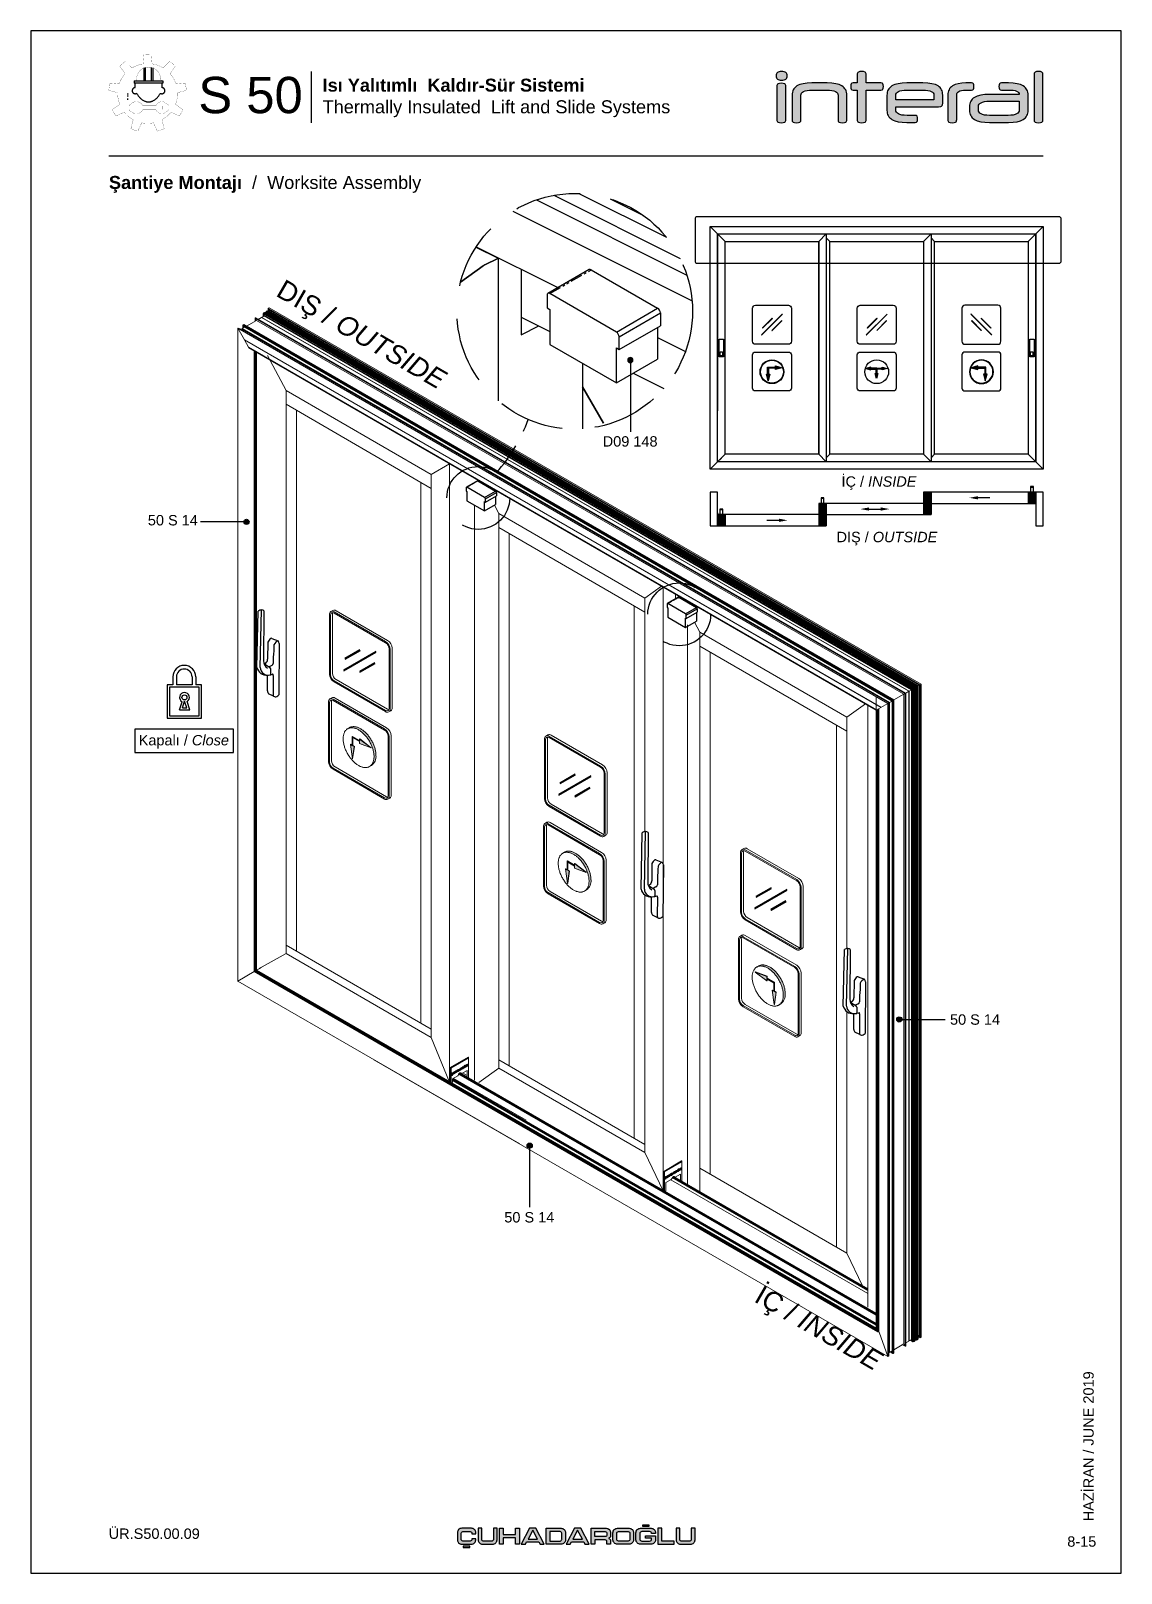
# Model space of a CAD drawing. Header units: millimetres. Extents: x 221 to 2771, y 196 to 840.
# Drawn here: x 1091.3 to 1301.3, y 195.6 to 492.6 of the extents above; entities that cross this region are included whole.
import ezdxf

# ---------------------------------------------------------------- set-up
doc = ezdxf.new("R2010")
doc.units = ezdxf.units.MM
for name, pattern in [('CENTER', [50.8, 31.75, -6.35, 6.35, -6.35]), ('HIDDEN', [9.525, 6.35, -3.175]), ('PHANTOM', [12.7, 6.35, -1.27, 1.27, -1.27, 1.27, -1.27])]:
    doc.linetypes.add(name, pattern=pattern)
for name, color, linetype in [('ANTET', 7, 'Continuous'), ('antet_k', 7, 'Continuous'), ('PROFIL', 7, 'Continuous'), ('yazı_numara_k', 21, 'Continuous')]:
    doc.layers.add(name, color=color, linetype=linetype)
doc.styles.get("Standard").update_dxf_attribs({"font": 'arial.ttf'})

msp = doc.modelspace()

# ---------------------------------------------------------------- texts
at = {"color": 21, "char_height": 3.75, "width": 72.11253, "attachment_point": 1, "rotation": 330}
for s, insert in [('{DIŞ / \\fArial|b0|i1|c0|p0;OUTSIDE}', (1140.182, 444.92)), ('{İÇ / \\fArial|b0|i1|c0|p0;INSIDE}', (1232.264, 251.264))]:
    msp.add_mtext(s, dxfattribs=dict(at, insert=insert))
at = {"char_height": 2}
for s, insert, width, attachment_point in [('{İÇ / \\fArial|b0|i1|c0|p0;INSIDE}', (1247.438, 406.827), 66.32412, 1), ('{DIŞ / \\fArial|b0|i1|c0|p0;OUTSIDE}', (1246.487, 396.143), 67.44034, 1), ('{{\\C7;Kapalı / \\fArial|b0|i1|c0|p0;Close}}', (1112.076, 357.019), 57.15628, 1), ('{\\fArial Unicode MS|b0|i0|c0|p0;\\C7;8-15}', (1296.517, 202.705), 4.43689, 3)]:
    msp.add_mtext(s, dxfattribs=dict(at, insert=insert, width=width, attachment_point=attachment_point))
at = {"insert": (1294.014, 205.601), "char_height": 2, "width": 44.87301, "attachment_point": 1, "rotation": 90}
msp.add_mtext('{\\fArial Unicode MS|b0|i0|c0|p34;{\\C7;HAZİRAN / JUNE 2019}}', dxfattribs=at)
at = {"layer": 'yazı_numara_k', "color": 7, "insert": (1106.351, 464.67), "char_height": 2.5, "attachment_point": 1}
msp.add_mtext('{\\fArial Unicode MS|b1|i0|c162|p34;Şantiye Montajı  \\fArial Unicode MS|b0|i0|c162|p34;/  Worksite Assembly}', dxfattribs=at)
at = {"layer": 'yazı_numara_k', "color": 21, "insert": (1201.452, 414.557), "char_height": 2, "attachment_point": 1}
msp.add_mtext('{\\fArial|b0|i0|c162|p34;D09 148}', dxfattribs=at)

# ---------------------------------------------------------------- blocks, each defined once
blk = doc.blocks.new('Rev.No.1A')
at = {"insert": (-570.02, 4668.22), "char_height": 2, "width": 54.4479, "attachment_point": 1}
blk.add_mtext('{\\C7;ÜR.S50.00.09}', dxfattribs=at)
blk = doc.blocks.new('S1.A')
at = {"color": 252}
blk.add_lwpolyline([(2269.17, -494.13), (2269.17, -791.13), (2479.17, -791.13), (2479.17, -494.13)], close=True, dxfattribs=at)
blk.add_blockref('Rev.No.1A', (2854.18, -5450.74))
blk = doc.blocks.new('Üretim katalogu sembol-1')
at = {"true_color": 0xfed100}
h = blk.add_hatch(color=40, dxfattribs=at)
h.dxf.hatch_style = 1
h.paths.add_polyline_path([(1565.7, 1465.6), (1566.8, 1465.6), (1566.8, 1470.1), (1565.7, 1470.1)])
h.paths.add_polyline_path([(1565.7, 1462.7), (1566.8, 1462.7), (1566.8, 1464), (1565.7, 1464)])
at = {"color": 0, "linetype": 'CENTER', "ltscale": 12}
for p, q in [((1583.7, 1483), (1583.7, 1496.8)), ((1585.3, 1483), (1585.3, 1497.3)), ((1591.7, 1483), (1591.7, 1497.3)), ((1593.3, 1483), (1593.3, 1496.8)), ((1573.2, 1483), (1603.8, 1483)), ((1573.2, 1483), (1573.2, 1480.6)), ((1603.8, 1480.6), (1573.2, 1480.6)), ((1603.8, 1483), (1603.8, 1480.6))]:
    blk.add_line(p, q, dxfattribs=at)
at = {"color": 0, "linetype": 'CENTER', "lineweight": -2, "ltscale": 12, "const_width": 0.2}
for points in [[(1563.9, 1503.8, 0.047521), (1557.8, 1498.7)], [(1582.7, 1501.1, 0.099576), (1570.8, 1496.8)], [(1591.4, 1510.9, 0.047521), (1583.5, 1510.9)], [(1604.1, 1496.8, 0.099576), (1592.3, 1501.1)], [(1617.1, 1498.7, 0.047521), (1611.1, 1503.8)], [(1563.4, 1490.6, 0.099576), (1557.1, 1479.7)], [(1617.8, 1479.7, 0.099576), (1611.5, 1490.6)], [(1547.4, 1480.6, 0.047521), (1546, 1472.8)], [(1555.5, 1470.3, 0.099576), (1557.7, 1457.8)], [(1617.3, 1457.8, 0.099576), (1619.5, 1470.3)], [(1628.9, 1472.8, 0.047521), (1627.6, 1480.6)], [(1549.6, 1452.2, 0.047521), (1553.6, 1445.4)], [(1621.4, 1445.4, 0.047521), (1625.3, 1452.2)], [(1562.5, 1449.5, 0.099576), (1572.1, 1441.4)], [(1581.2, 1438.1, 0.099576), (1593.8, 1438.1)], [(1602.8, 1441.4, 0.099576), (1612.5, 1449.5)], [(1569.6, 1431.9, 0.047521), (1577, 1429.2)], [(1597.9, 1429.2, 0.047521), (1605.3, 1431.9)]]:
    blk.add_lwpolyline(points, format="xyb", dxfattribs=at)
for points in [[(1570.8, 1496.8), (1563.9, 1503.8)], [(1582.7, 1501.1), (1583.5, 1510.9)], [(1592.3, 1501.1), (1591.4, 1510.9)], [(1604.1, 1496.8), (1611.1, 1503.8)], [(1563.4, 1490.6), (1557.8, 1498.7)], [(1611.5, 1490.6), (1617.1, 1498.7)], [(1555.5, 1470.3), (1546, 1472.8)], [(1557.1, 1479.7), (1547.4, 1480.6)], [(1617.8, 1479.7), (1627.6, 1480.6)], [(1619.5, 1470.3), (1628.9, 1472.8)], [(1557.7, 1457.8), (1549.6, 1452.2)], [(1617.3, 1457.8), (1625.3, 1452.2)], [(1562.5, 1449.5), (1553.6, 1445.4)], [(1572.1, 1441.4), (1569.6, 1431.9)], [(1581.2, 1438.1), (1577, 1429.2)], [(1593.8, 1438.1), (1597.9, 1429.2)], [(1602.8, 1441.4), (1605.3, 1431.9)], [(1612.5, 1449.5), (1621.4, 1445.4)]]:
    blk.add_lwpolyline(points, dxfattribs=at)
at = {"color": 0, "linetype": 'CENTER', "ltscale": 12, "const_width": 0.2}
for points in [[(1588.5, 1497.7, 0.408893), (1575.7, 1485.1, -0.281899), (1574.2, 1483)], [(1588.5, 1497.7, -0.408893), (1601.3, 1485.1, 0.281899), (1602.8, 1483)]]:
    blk.add_lwpolyline(points, format="xyb", dxfattribs=at)
at = {"color": 40, "true_color": 0xfed100, "const_width": 0.2}
blk.add_lwpolyline([(1565.7, 1464), (1566.8, 1464), (1566.8, 1462.7), (1565.7, 1462.7)], close=True, dxfattribs=at)
at = {"color": 0, "linetype": 'CENTER', "ltscale": 12, "const_width": 0.2}
blk.add_lwpolyline([(1574.7, 1456), (1568.7, 1456, -0.414214), (1568.1, 1456.7), (1568.1, 1456.9, -0.248554), (1568.3, 1457.4), (1570.8, 1459.1, -0.475864), (1582.2, 1456.6), (1596.5, 1456.6, -0.519094), (1606.9, 1459.1), (1609.4, 1457.4, -0.248554), (1609.7, 1456.9), (1609.7, 1456.7, -0.414214), (1609, 1456), (1603.1, 1456), (1603.1, 1452.5), (1609, 1452.5, -0.414214), (1609.7, 1451.9), (1609.7, 1451.7, -0.248554), (1609.4, 1451.1), (1606.9, 1449.5, -0.519094), (1596.5, 1451.9), (1582.2, 1451.9, -0.475864), (1570.8, 1449.5), (1568.3, 1451.1, -0.248554), (1568.1, 1451.7), (1568.1, 1451.9, -0.414214), (1568.7, 1452.5), (1574.7, 1452.5)], format="xyb", close=True, dxfattribs=at)
at = {"color": 0, "linetype": 'CENTER', "ltscale": 12}
for centre, radius, start, end in [((1574.2, 1472.4), 3.2, 91.7372, 301.3307), ((1592, 1477.7), 18.1, 170.7928, 186.6972), ((1592, 1477.7), 18.1, 206.3707, 245.0967), ((1584.9, 1477.7), 18.1, 294.9033, 333.6293), ((1602.8, 1472.4), 3.2, 238.6693, 88.2628), ((1584.9, 1477.7), 18.1, 353.3028, 9.2072), ((1588.5, 1470), 9.6, 245.0967, 294.9033)]:
    blk.add_arc(centre, radius, start, end, dxfattribs=at)
blk = doc.blocks.new('İnteral Logo - 2D')
at = {"layer": 'PROFIL', "ltscale": 10}
h = blk.add_hatch(color=7, dxfattribs=at)
h.paths.add_polyline_path([(2732.47, 1117.8), (2732.47, 1124.16), (2732.45, 1124.34), (2732.41, 1124.48), (2732.35, 1124.6), (2732.25, 1124.67), (2731.98, 1124.76), (2731.61, 1124.79), (2731.23, 1124.76), (2730.97, 1124.67), (2730.87, 1124.6), (2730.81, 1124.48), (2730.77, 1124.34), (2730.76, 1124.16), (2730.76, 1117.8), (2730.77, 1117.62), (2730.81, 1117.48), (2730.87, 1117.36), (2730.97, 1117.29), (2731.23, 1117.2), (2731.61, 1117.17), (2731.98, 1117.2), (2732.25, 1117.29), (2732.35, 1117.36), (2732.41, 1117.48), (2732.45, 1117.62)])
h.paths.add_polyline_path([(2732.72, 1126.21), (2732.71, 1126.41), (2732.66, 1126.58), (2732.58, 1126.73), (2732.47, 1126.84), (2732.33, 1126.93), (2732.15, 1127), (2731.92, 1127.03), (2731.66, 1127.05), (2731.4, 1127.03), (2731.17, 1127), (2730.99, 1126.93), (2730.84, 1126.84), (2730.73, 1126.73), (2730.66, 1126.58), (2730.61, 1126.41), (2730.59, 1126.21), (2730.61, 1126.01), (2730.66, 1125.84), (2730.73, 1125.69), (2730.84, 1125.58), (2730.99, 1125.49), (2731.17, 1125.42), (2731.4, 1125.39), (2731.66, 1125.37), (2731.92, 1125.39), (2732.15, 1125.42), (2732.33, 1125.49), (2732.47, 1125.58), (2732.58, 1125.69), (2732.66, 1125.84), (2732.71, 1126.01)])
for points in [[(2751.25, 1123.85), (2751.27, 1124.15), (2751.25, 1124.44), (2751.18, 1124.66), (2751.13, 1124.74), (2751.04, 1124.79), (2750.79, 1124.84), (2747.94, 1124.84), (2747.94, 1126.41), (2747.93, 1126.59), (2747.89, 1126.74), (2747.82, 1126.85), (2747.73, 1126.92), (2747.46, 1127.02), (2747.08, 1127.05), (2746.7, 1127.02), (2746.44, 1126.92), (2746.35, 1126.85), (2746.28, 1126.74), (2746.24, 1126.59), (2746.23, 1126.41), (2746.23, 1124.84), (2745.46, 1124.84), (2745.21, 1124.79), (2745.12, 1124.74), (2745.06, 1124.66), (2745, 1124.44), (2744.98, 1124.15), (2745, 1123.85), (2745.06, 1123.64), (2745.12, 1123.57), (2745.21, 1123.52), (2745.46, 1123.47), (2746.23, 1123.47), (2746.23, 1117.8), (2746.24, 1117.62), (2746.28, 1117.48), (2746.35, 1117.36), (2746.44, 1117.29), (2746.7, 1117.2), (2747.08, 1117.17), (2747.46, 1117.2), (2747.73, 1117.29), (2747.82, 1117.36), (2747.89, 1117.48), (2747.93, 1117.62), (2747.94, 1117.8), (2747.94, 1123.47), (2750.79, 1123.47), (2751.04, 1123.52), (2751.13, 1123.57), (2751.18, 1123.64)], [(2743.86, 1123.73), (2743.7, 1123.92), (2743.51, 1124.09), (2743.28, 1124.25), (2743.03, 1124.39), (2742.75, 1124.51), (2742.09, 1124.69), (2741.32, 1124.8), (2740.42, 1124.84), (2737.48, 1124.84), (2736.59, 1124.8), (2735.81, 1124.69), (2735.16, 1124.51), (2734.87, 1124.39), (2734.62, 1124.25), (2734.4, 1124.09), (2734.2, 1123.92), (2734.04, 1123.73), (2733.91, 1123.52), (2733.8, 1123.29), (2733.73, 1123.04), (2733.68, 1122.77), (2733.67, 1122.49), (2733.67, 1117.8), (2733.68, 1117.62), (2733.72, 1117.48), (2733.79, 1117.36), (2733.88, 1117.29), (2734.14, 1117.2), (2734.52, 1117.17), (2734.89, 1117.2), (2735.16, 1117.29), (2735.26, 1117.36), (2735.33, 1117.48), (2735.37, 1117.62), (2735.38, 1117.8), (2735.38, 1122.49), (2735.41, 1122.69), (2735.51, 1122.87), (2735.67, 1123.04), (2735.89, 1123.19), (2736.19, 1123.31), (2736.56, 1123.4), (2737.01, 1123.46), (2737.54, 1123.47), (2740.37, 1123.47), (2740.89, 1123.46), (2741.34, 1123.4), (2741.72, 1123.31), (2742.01, 1123.19), (2742.24, 1123.04), (2742.4, 1122.87), (2742.49, 1122.69), (2742.52, 1122.49), (2742.52, 1117.8), (2742.54, 1117.62), (2742.58, 1117.48), (2742.64, 1117.36), (2742.73, 1117.29), (2743, 1117.2), (2743.37, 1117.17), (2743.75, 1117.2), (2744.02, 1117.29), (2744.11, 1117.36), (2744.18, 1117.48), (2744.22, 1117.62), (2744.24, 1117.8), (2744.24, 1122.49), (2744.22, 1122.77), (2744.18, 1123.04), (2744.1, 1123.29), (2744, 1123.52)], [(2768.68, 1123.85), (2768.7, 1124.15), (2768.68, 1124.44), (2768.61, 1124.66), (2768.55, 1124.74), (2768.47, 1124.79), (2768.21, 1124.84), (2767.16, 1124.84), (2766.36, 1124.8), (2765.67, 1124.69), (2765.07, 1124.51), (2764.81, 1124.39), (2764.57, 1124.26), (2764.36, 1124.1), (2764.18, 1123.93), (2764.02, 1123.74), (2763.9, 1123.53), (2763.8, 1123.3), (2763.73, 1123.05), (2763.69, 1122.79), (2763.67, 1122.5), (2763.67, 1117.8), (2763.69, 1117.62), (2763.72, 1117.48), (2763.79, 1117.36), (2763.88, 1117.29), (2764.15, 1117.2), (2764.52, 1117.17), (2764.9, 1117.2), (2765.17, 1117.29), (2765.26, 1117.36), (2765.33, 1117.48), (2765.37, 1117.62), (2765.38, 1117.8), (2765.38, 1122.5), (2765.41, 1122.72), (2765.48, 1122.91), (2765.6, 1123.08), (2765.78, 1123.22), (2766.01, 1123.33), (2766.32, 1123.41), (2766.7, 1123.46), (2767.16, 1123.47), (2768.21, 1123.47), (2768.47, 1123.52), (2768.55, 1123.57), (2768.61, 1123.64)]]:
    blk.add_hatch(color=7, dxfattribs=at).paths.add_polyline_path(points)
at = {"layer": 'PROFIL', "ltscale": 10, "true_color": 0xfed100}
blk.add_hatch(color=40, dxfattribs=at).paths.add_polyline_path([(2781.99, 1117.8), (2781.99, 1126.41), (2781.98, 1126.59), (2781.94, 1126.74), (2781.87, 1126.85), (2781.78, 1126.92), (2781.51, 1127.02), (2781.13, 1127.05), (2780.75, 1127.02), (2780.49, 1126.92), (2780.4, 1126.85), (2780.33, 1126.74), (2780.29, 1126.59), (2780.28, 1126.41), (2780.28, 1117.8), (2780.29, 1117.62), (2780.33, 1117.48), (2780.4, 1117.36), (2780.49, 1117.29), (2780.75, 1117.2), (2781.13, 1117.17), (2781.51, 1117.2), (2781.78, 1117.29), (2781.87, 1117.36), (2781.94, 1117.48), (2781.98, 1117.62)])
at = {"layer": 'PROFIL', "ltscale": 10}
h = blk.add_hatch(color=7, dxfattribs=at)
h.paths.add_polyline_path([(2762, 1124.1), (2761.79, 1124.26), (2761.55, 1124.39), (2761.27, 1124.51), (2760.61, 1124.69), (2759.81, 1124.8), (2758.87, 1124.84), (2755.76, 1124.84), (2754.87, 1124.8), (2754.09, 1124.69), (2753.44, 1124.51), (2753.15, 1124.39), (2752.9, 1124.25), (2752.68, 1124.09), (2752.48, 1123.92), (2752.32, 1123.73), (2752.18, 1123.52), (2752.08, 1123.29), (2752.01, 1123.04), (2751.96, 1122.77), (2751.95, 1122.49), (2751.95, 1119.56), (2751.96, 1119.28), (2752.01, 1119.02), (2752.08, 1118.77), (2752.18, 1118.54), (2752.32, 1118.33), (2752.48, 1118.14), (2752.68, 1117.96), (2752.9, 1117.81), (2753.15, 1117.67), (2753.44, 1117.55), (2754.09, 1117.37), (2754.87, 1117.26), (2755.76, 1117.22), (2757.36, 1117.22), (2757.62, 1117.26), (2757.7, 1117.32), (2757.76, 1117.39), (2757.83, 1117.61), (2757.85, 1117.91), (2757.83, 1118.2), (2757.76, 1118.41), (2757.7, 1118.49), (2757.62, 1118.54), (2757.36, 1118.58), (2755.81, 1118.58), (2755.29, 1118.6), (2754.84, 1118.65), (2754.46, 1118.74), (2754.17, 1118.87), (2753.95, 1119.02), (2753.79, 1119.19), (2753.69, 1119.37), (2753.66, 1119.56), (2753.66, 1120.25), (2761.88, 1120.25), (2762.3, 1120.29), (2762.44, 1120.34), (2762.54, 1120.4), (2762.61, 1120.49), (2762.65, 1120.61), (2762.69, 1120.94), (2762.69, 1122.49), (2762.67, 1122.78), (2762.63, 1123.04), (2762.56, 1123.29), (2762.46, 1123.52), (2762.34, 1123.74), (2762.18, 1123.93)])
h.paths.add_polyline_path([(2753.66, 1121.59), (2753.66, 1122.49), (2753.69, 1122.69), (2753.79, 1122.87), (2753.95, 1123.04), (2754.17, 1123.19), (2754.46, 1123.31), (2754.84, 1123.4), (2755.29, 1123.46), (2755.81, 1123.47), (2758.82, 1123.47), (2759.35, 1123.46), (2759.81, 1123.41), (2760.18, 1123.33), (2760.47, 1123.22), (2760.69, 1123.08), (2760.85, 1122.91), (2760.95, 1122.71), (2760.98, 1122.49), (2760.98, 1121.59)], flags=16)
at = {"layer": 'PROFIL', "ltscale": 10, "true_color": 0xfed100}
h = blk.add_hatch(color=40, dxfattribs=at)
h.paths.add_polyline_path([(2779.15, 1119.56), (2779.15, 1122.49), (2779.13, 1122.77), (2779.09, 1123.04), (2779.01, 1123.29), (2778.91, 1123.52), (2778.78, 1123.73), (2778.61, 1123.92), (2778.42, 1124.09), (2778.19, 1124.25), (2777.94, 1124.39), (2777.66, 1124.51), (2777, 1124.69), (2776.23, 1124.8), (2775.33, 1124.84), (2774.01, 1124.84), (2773.76, 1124.79), (2773.67, 1124.74), (2773.61, 1124.67), (2773.54, 1124.45), (2773.51, 1124.15), (2773.54, 1123.85), (2773.61, 1123.64), (2773.67, 1123.57), (2773.76, 1123.52), (2774.01, 1123.47), (2775.28, 1123.47), (2775.81, 1123.46), (2776.27, 1123.42), (2776.64, 1123.35), (2776.93, 1123.25), (2777.15, 1123.13), (2777.31, 1122.99), (2777.4, 1122.82), (2777.44, 1122.64), (2777.44, 1122.62), (2771.67, 1122.62), (2770.77, 1122.59), (2770, 1122.48), (2769.34, 1122.29), (2769.06, 1122.18), (2768.81, 1122.04), (2768.58, 1121.88), (2768.39, 1121.71), (2768.22, 1121.52), (2768.09, 1121.31), (2767.99, 1121.08), (2767.91, 1120.83), (2767.87, 1120.56), (2767.85, 1120.28), (2767.85, 1119.56), (2767.87, 1119.28), (2767.91, 1119.02), (2767.99, 1118.77), (2768.09, 1118.54), (2768.22, 1118.33), (2768.39, 1118.14), (2768.58, 1117.96), (2768.81, 1117.81), (2769.06, 1117.67), (2769.34, 1117.55), (2770, 1117.37), (2770.77, 1117.26), (2771.67, 1117.22), (2775.33, 1117.22), (2776.23, 1117.26), (2777, 1117.37), (2777.66, 1117.55), (2777.94, 1117.67), (2778.19, 1117.81), (2778.42, 1117.96), (2778.61, 1118.14), (2778.78, 1118.33), (2778.91, 1118.54), (2779.01, 1118.77), (2779.09, 1119.02), (2779.13, 1119.28)])
h.paths.add_polyline_path([(2769.56, 1119.56), (2769.56, 1120.33), (2769.6, 1120.53), (2769.69, 1120.72), (2769.85, 1120.88), (2770.08, 1121.03), (2770.37, 1121.16), (2770.74, 1121.25), (2771.19, 1121.3), (2771.72, 1121.32), (2777.44, 1121.32), (2777.44, 1119.56), (2777.4, 1119.37), (2777.31, 1119.19), (2777.15, 1119.02), (2776.92, 1118.87), (2776.63, 1118.74), (2776.26, 1118.65), (2775.81, 1118.6), (2775.28, 1118.58), (2771.72, 1118.58), (2771.19, 1118.6), (2770.74, 1118.65), (2770.37, 1118.74), (2770.08, 1118.87), (2769.85, 1119.02), (2769.69, 1119.19), (2769.6, 1119.37)], flags=16)
at = {"layer": 'PROFIL', "color": 7, "ltscale": 10}
for points in [[(2732.72, 1126.21), (2732.71, 1126.41), (2732.66, 1126.58), (2732.58, 1126.73), (2732.47, 1126.84), (2732.33, 1126.93), (2732.15, 1127), (2731.92, 1127.03), (2731.66, 1127.05), (2731.4, 1127.03), (2731.17, 1127), (2730.99, 1126.93), (2730.84, 1126.84), (2730.73, 1126.73), (2730.66, 1126.58), (2730.61, 1126.41), (2730.59, 1126.21), (2730.61, 1126.01), (2730.66, 1125.84), (2730.73, 1125.69), (2730.84, 1125.58), (2730.99, 1125.49), (2731.17, 1125.42), (2731.4, 1125.39), (2731.66, 1125.37), (2731.92, 1125.39), (2732.15, 1125.42), (2732.33, 1125.49), (2732.47, 1125.58), (2732.58, 1125.69), (2732.66, 1125.84), (2732.71, 1126.01)], [(2751.25, 1123.85), (2751.27, 1124.15), (2751.25, 1124.44), (2751.18, 1124.66), (2751.13, 1124.74), (2751.04, 1124.79), (2750.79, 1124.84), (2747.94, 1124.84), (2747.94, 1126.41), (2747.93, 1126.59), (2747.89, 1126.74), (2747.82, 1126.85), (2747.73, 1126.92), (2747.46, 1127.02), (2747.08, 1127.05), (2746.7, 1127.02), (2746.44, 1126.92), (2746.35, 1126.85), (2746.28, 1126.74), (2746.24, 1126.59), (2746.23, 1126.41), (2746.23, 1124.84), (2745.46, 1124.84), (2745.21, 1124.79), (2745.12, 1124.74), (2745.06, 1124.66), (2745, 1124.44), (2744.98, 1124.15), (2745, 1123.85), (2745.06, 1123.64), (2745.12, 1123.57), (2745.21, 1123.52), (2745.46, 1123.47), (2746.23, 1123.47), (2746.23, 1117.8), (2746.24, 1117.62), (2746.28, 1117.48), (2746.35, 1117.36), (2746.44, 1117.29), (2746.7, 1117.2), (2747.08, 1117.17), (2747.46, 1117.2), (2747.73, 1117.29), (2747.82, 1117.36), (2747.89, 1117.48), (2747.93, 1117.62), (2747.94, 1117.8), (2747.94, 1123.47), (2750.79, 1123.47), (2751.04, 1123.52), (2751.13, 1123.57), (2751.18, 1123.64)], [(2732.47, 1117.8), (2732.47, 1124.16), (2732.45, 1124.34), (2732.41, 1124.48), (2732.35, 1124.6), (2732.25, 1124.67), (2731.98, 1124.76), (2731.61, 1124.79), (2731.23, 1124.76), (2730.97, 1124.67), (2730.87, 1124.6), (2730.81, 1124.48), (2730.77, 1124.34), (2730.76, 1124.16), (2730.76, 1117.8), (2730.77, 1117.62), (2730.81, 1117.48), (2730.87, 1117.36), (2730.97, 1117.29), (2731.23, 1117.2), (2731.61, 1117.17), (2731.98, 1117.2), (2732.25, 1117.29), (2732.35, 1117.36), (2732.41, 1117.48), (2732.45, 1117.62)], [(2743.86, 1123.73), (2743.7, 1123.92), (2743.51, 1124.09), (2743.28, 1124.25), (2743.03, 1124.39), (2742.75, 1124.51), (2742.09, 1124.69), (2741.32, 1124.8), (2740.42, 1124.84), (2737.48, 1124.84), (2736.59, 1124.8), (2735.81, 1124.69), (2735.16, 1124.51), (2734.87, 1124.39), (2734.62, 1124.25), (2734.4, 1124.09), (2734.2, 1123.92), (2734.04, 1123.73), (2733.91, 1123.52), (2733.8, 1123.29), (2733.73, 1123.04), (2733.68, 1122.77), (2733.67, 1122.49), (2733.67, 1117.8), (2733.68, 1117.62), (2733.72, 1117.48), (2733.79, 1117.36), (2733.88, 1117.29), (2734.14, 1117.2), (2734.52, 1117.17), (2734.89, 1117.2), (2735.16, 1117.29), (2735.26, 1117.36), (2735.33, 1117.48), (2735.37, 1117.62), (2735.38, 1117.8), (2735.38, 1122.49), (2735.41, 1122.69), (2735.51, 1122.87), (2735.67, 1123.04), (2735.89, 1123.19), (2736.19, 1123.31), (2736.56, 1123.4), (2737.01, 1123.46), (2737.54, 1123.47), (2740.37, 1123.47), (2740.89, 1123.46), (2741.34, 1123.4), (2741.72, 1123.31), (2742.01, 1123.19), (2742.24, 1123.04), (2742.4, 1122.87), (2742.49, 1122.69), (2742.52, 1122.49), (2742.52, 1117.8), (2742.54, 1117.62), (2742.58, 1117.48), (2742.64, 1117.36), (2742.73, 1117.29), (2743, 1117.2), (2743.37, 1117.17), (2743.75, 1117.2), (2744.02, 1117.29), (2744.11, 1117.36), (2744.18, 1117.48), (2744.22, 1117.62), (2744.24, 1117.8), (2744.24, 1122.49), (2744.22, 1122.77), (2744.18, 1123.04), (2744.1, 1123.29), (2744, 1123.52)], [(2762, 1124.1), (2761.79, 1124.26), (2761.55, 1124.39), (2761.27, 1124.51), (2760.61, 1124.69), (2759.81, 1124.8), (2758.87, 1124.84), (2755.76, 1124.84), (2754.87, 1124.8), (2754.09, 1124.69), (2753.44, 1124.51), (2753.15, 1124.39), (2752.9, 1124.25), (2752.68, 1124.09), (2752.48, 1123.92), (2752.32, 1123.73), (2752.18, 1123.52), (2752.08, 1123.29), (2752.01, 1123.04), (2751.96, 1122.77), (2751.95, 1122.49), (2751.95, 1119.56), (2751.96, 1119.28), (2752.01, 1119.02), (2752.08, 1118.77), (2752.18, 1118.54), (2752.32, 1118.33), (2752.48, 1118.14), (2752.68, 1117.96), (2752.9, 1117.81), (2753.15, 1117.67), (2753.44, 1117.55), (2754.09, 1117.37), (2754.87, 1117.26), (2755.76, 1117.22), (2757.36, 1117.22), (2757.62, 1117.26), (2757.7, 1117.32), (2757.76, 1117.39), (2757.83, 1117.61), (2757.85, 1117.91), (2757.83, 1118.2), (2757.76, 1118.41), (2757.7, 1118.49), (2757.62, 1118.54), (2757.36, 1118.58), (2755.81, 1118.58), (2755.29, 1118.6), (2754.84, 1118.65), (2754.46, 1118.74), (2754.17, 1118.87), (2753.95, 1119.02), (2753.79, 1119.19), (2753.69, 1119.37), (2753.66, 1119.56), (2753.66, 1120.25), (2761.88, 1120.25), (2762.3, 1120.29), (2762.44, 1120.34), (2762.54, 1120.4), (2762.61, 1120.49), (2762.65, 1120.61), (2762.69, 1120.94), (2762.69, 1122.49), (2762.67, 1122.78), (2762.63, 1123.04), (2762.56, 1123.29), (2762.46, 1123.52), (2762.34, 1123.74), (2762.18, 1123.93)], [(2753.66, 1121.59), (2753.66, 1122.49), (2753.69, 1122.69), (2753.79, 1122.87), (2753.95, 1123.04), (2754.17, 1123.19), (2754.46, 1123.31), (2754.84, 1123.4), (2755.29, 1123.46), (2755.81, 1123.47), (2758.82, 1123.47), (2759.35, 1123.46), (2759.81, 1123.41), (2760.18, 1123.33), (2760.47, 1123.22), (2760.69, 1123.08), (2760.85, 1122.91), (2760.95, 1122.71), (2760.98, 1122.49), (2760.98, 1121.59)], [(2768.68, 1123.85), (2768.7, 1124.15), (2768.68, 1124.44), (2768.61, 1124.66), (2768.55, 1124.74), (2768.47, 1124.79), (2768.21, 1124.84), (2767.16, 1124.84), (2766.36, 1124.8), (2765.67, 1124.69), (2765.07, 1124.51), (2764.81, 1124.39), (2764.57, 1124.26), (2764.36, 1124.1), (2764.18, 1123.93), (2764.02, 1123.74), (2763.9, 1123.53), (2763.8, 1123.3), (2763.73, 1123.05), (2763.69, 1122.79), (2763.67, 1122.5), (2763.67, 1117.8), (2763.69, 1117.62), (2763.72, 1117.48), (2763.79, 1117.36), (2763.88, 1117.29), (2764.15, 1117.2), (2764.52, 1117.17), (2764.9, 1117.2), (2765.17, 1117.29), (2765.26, 1117.36), (2765.33, 1117.48), (2765.37, 1117.62), (2765.38, 1117.8), (2765.38, 1122.5), (2765.41, 1122.72), (2765.48, 1122.91), (2765.6, 1123.08), (2765.78, 1123.22), (2766.01, 1123.33), (2766.32, 1123.41), (2766.7, 1123.46), (2767.16, 1123.47), (2768.21, 1123.47), (2768.47, 1123.52), (2768.55, 1123.57), (2768.61, 1123.64)]]:
    blk.add_lwpolyline(points, close=True, dxfattribs=at)
at = {"layer": 'PROFIL', "color": 40, "ltscale": 10, "true_color": 0xfed100}
for points in [[(2781.99, 1117.8), (2781.99, 1126.41), (2781.98, 1126.59), (2781.94, 1126.74), (2781.87, 1126.85), (2781.78, 1126.92), (2781.51, 1127.02), (2781.13, 1127.05), (2780.75, 1127.02), (2780.49, 1126.92), (2780.4, 1126.85), (2780.33, 1126.74), (2780.29, 1126.59), (2780.28, 1126.41), (2780.28, 1117.8), (2780.29, 1117.62), (2780.33, 1117.48), (2780.4, 1117.36), (2780.49, 1117.29), (2780.75, 1117.2), (2781.13, 1117.17), (2781.51, 1117.2), (2781.78, 1117.29), (2781.87, 1117.36), (2781.94, 1117.48), (2781.98, 1117.62)], [(2779.15, 1119.56), (2779.15, 1122.49), (2779.13, 1122.77), (2779.09, 1123.04), (2779.01, 1123.29), (2778.91, 1123.52), (2778.78, 1123.73), (2778.61, 1123.92), (2778.42, 1124.09), (2778.19, 1124.25), (2777.94, 1124.39), (2777.66, 1124.51), (2777, 1124.69), (2776.23, 1124.8), (2775.33, 1124.84), (2774.01, 1124.84), (2773.76, 1124.79), (2773.67, 1124.74), (2773.61, 1124.67), (2773.54, 1124.45), (2773.51, 1124.15), (2773.54, 1123.85), (2773.61, 1123.64), (2773.67, 1123.57), (2773.76, 1123.52), (2774.01, 1123.47), (2775.28, 1123.47), (2775.81, 1123.46), (2776.27, 1123.42), (2776.64, 1123.35), (2776.93, 1123.25), (2777.15, 1123.13), (2777.31, 1122.99), (2777.4, 1122.82), (2777.44, 1122.64), (2777.44, 1122.62), (2771.67, 1122.62), (2770.77, 1122.59), (2770, 1122.48), (2769.34, 1122.29), (2769.06, 1122.18), (2768.81, 1122.04), (2768.58, 1121.88), (2768.39, 1121.71), (2768.22, 1121.52), (2768.09, 1121.31), (2767.99, 1121.08), (2767.91, 1120.83), (2767.87, 1120.56), (2767.85, 1120.28), (2767.85, 1119.56), (2767.87, 1119.28), (2767.91, 1119.02), (2767.99, 1118.77), (2768.09, 1118.54), (2768.22, 1118.33), (2768.39, 1118.14), (2768.58, 1117.96), (2768.81, 1117.81), (2769.06, 1117.67), (2769.34, 1117.55), (2770, 1117.37), (2770.77, 1117.26), (2771.67, 1117.22), (2775.33, 1117.22), (2776.23, 1117.26), (2777, 1117.37), (2777.66, 1117.55), (2777.94, 1117.67), (2778.19, 1117.81), (2778.42, 1117.96), (2778.61, 1118.14), (2778.78, 1118.33), (2778.91, 1118.54), (2779.01, 1118.77), (2779.09, 1119.02), (2779.13, 1119.28)], [(2769.56, 1119.56), (2769.56, 1120.33), (2769.6, 1120.53), (2769.69, 1120.72), (2769.85, 1120.88), (2770.08, 1121.03), (2770.37, 1121.16), (2770.74, 1121.25), (2771.19, 1121.3), (2771.72, 1121.32), (2777.44, 1121.32), (2777.44, 1119.56), (2777.4, 1119.37), (2777.31, 1119.19), (2777.15, 1119.02), (2776.92, 1118.87), (2776.63, 1118.74), (2776.26, 1118.65), (2775.81, 1118.6), (2775.28, 1118.58), (2771.72, 1118.58), (2771.19, 1118.6), (2770.74, 1118.65), (2770.37, 1118.74), (2770.08, 1118.87), (2769.85, 1119.02), (2769.69, 1119.19), (2769.6, 1119.37)]]:
    blk.add_lwpolyline(points, close=True, dxfattribs=at)
blk = doc.blocks.new('S.1.B')
blk.add_line((922.44, 1850.82), (922.44, 1840.95))
at = {"color": 7}
blk.add_line((1063.42, 1834.52), (883.42, 1834.52), dxfattribs=at)
at = {"color": 0, "linetype": 'CENTER', "ltscale": 12, "xscale": 0.18014578362, "yscale": 0.18014578362, "zscale": 0.18014578362}
blk.add_blockref('Üretim katalogu sembol-1', (604.93, 1581.87), dxfattribs=at)
at = {"layer": 'yazı_numara_k', "color": 140}
blk.add_blockref('İnteral Logo - 2D', (-1718.64, 723.78), dxfattribs=at)
at = {"width": 80.5608, "attachment_point": 1}
for s, insert, char_height in [('\\pi23.685;{\\fArial Unicode MS|b0|i0|c162|p34;S 50}', (876.99, 1849.79), 7), ('\\pi8.4591;{\\fArial Unicode MS|b1|i0|c162|p34;Isı Yalıtımlı  Kaldır-Sür Sistemi\\fArial Unicode MS|b0|i0|c162|p34;\\PThermally Insulated  Lift and Slide Systems}', (916.15, 1849.44), 2.5)]:
    blk.add_mtext(s, dxfattribs=dict(at, insert=insert, char_height=char_height))
blk = doc.blocks.new('ÇUHADAROĞLU')
at = {"layer": 'ANTET'}
h = blk.add_hatch(color=7, dxfattribs=at)
h.paths.add_polyline_path([(159.1, 19.64, -0.414214), (159.42, 19.96), (160.84, 19.96, -0.414214), (161.16, 19.64), (161.16, 19.54), (161.9, 19.54), (161.9, 19.73, 0.414214), (161.05, 20.59), (159.21, 20.59, 0.414214), (158.36, 19.73), (158.36, 18.36, 0.414214), (159.21, 17.51), (161.05, 17.51, 0.414214), (161.9, 18.36), (161.9, 18.55), (161.16, 18.55), (161.16, 18.46, -0.414214), (160.84, 18.13), (159.42, 18.13, -0.414214), (159.1, 18.46)])
h.paths.add_polyline_path([(159.48, 17.12), (159.48, 16.9), (160.78, 16.9), (160.78, 17.12)])
h.paths.add_polyline_path([(165.15, 17.51, 0.414214), (166, 18.36), (166, 20.59), (165.29, 20.59), (165.29, 18.39, -0.414214), (165.03, 18.13), (163.32, 18.13, -0.414214), (163.06, 18.39), (163.06, 20.59), (162.35, 20.59), (162.35, 18.36, 0.414214), (163.2, 17.51)])
h.paths.add_polyline_path([(167.19, 18.73), (169.58, 18.73), (169.58, 17.51), (170.32, 17.51), (170.32, 20.59), (169.58, 20.59), (169.58, 19.36), (167.19, 19.36), (167.19, 20.59), (166.45, 20.59), (166.45, 17.51), (167.19, 17.51)])
h.paths.add_polyline_path([(170.66, 17.51), (171.46, 17.51), (171.69, 17.95), (174.05, 17.95), (174.29, 17.51), (175.09, 17.51), (173.48, 20.6), (172.27, 20.6)])
h.paths.add_polyline_path([(171.97, 18.49), (172.87, 20.23), (173.78, 18.49)], flags=16)
h.paths.add_polyline_path([(175.43, 17.51), (178.34, 17.51, 0.414214), (179.19, 18.36), (179.19, 19.73, 0.414214), (178.34, 20.59), (175.43, 20.59)])
h.paths.add_polyline_path([(176.14, 19.96), (178.15, 19.96, -0.414214), (178.47, 19.64), (178.47, 18.46, -0.414214), (178.15, 18.13), (176.14, 18.13)], flags=16)
h.paths.add_polyline_path([(180.34, 17.95), (182.7, 17.95), (182.94, 17.51), (183.74, 17.51), (182.13, 20.6), (180.92, 20.6), (179.31, 17.51), (180.11, 17.51)])
h.paths.add_polyline_path([(180.62, 18.49), (181.52, 20.23), (182.43, 18.49)], flags=16)
h.paths.add_polyline_path([(184.84, 18.34), (186.84, 18.34, -0.414214), (187.17, 18.02), (187.17, 17.51), (187.88, 17.51), (187.88, 18.21, 0.203358), (187.78, 18.44, 0.098259), (187.5, 18.62), (187.5, 18.7, 0.058399), (187.74, 18.83, 0.246853), (187.88, 19.09), (187.88, 19.73, 0.414214), (187.03, 20.59), (184.13, 20.59), (184.13, 17.51), (184.84, 17.51)])
h.paths.add_polyline_path([(184.84, 18.99), (184.84, 19.96), (186.82, 19.96, -0.414214), (187.17, 19.61), (187.17, 19.31, -0.414214), (186.84, 18.99)], flags=16)
h.paths.add_polyline_path([(191.45, 17.51, 0.414214), (192.31, 18.36), (192.31, 19.73, 0.414214), (191.45, 20.59), (189.19, 20.59, 0.414214), (188.33, 19.73), (188.33, 18.36, 0.414214), (189.19, 17.51)])
h.paths.add_polyline_path([(189.37, 18.13, -0.414214), (189.05, 18.46), (189.05, 19.64, -0.414214), (189.37, 19.96), (191.27, 19.96, -0.414214), (191.59, 19.64), (191.59, 18.46, -0.414214), (191.27, 18.13)], flags=16)
h.paths.add_polyline_path([(193.61, 17.51), (195.66, 17.51, 0.414214), (196.51, 18.36), (196.51, 19.11), (194.59, 19.11), (194.59, 18.7), (195.78, 18.7), (195.78, 18.54, -0.414214), (195.37, 18.13), (193.9, 18.13, -0.414214), (193.49, 18.54), (193.49, 19.55, -0.414214), (193.9, 19.96), (195.37, 19.96, -0.407741), (195.78, 19.56), (196.51, 19.56), (196.51, 19.73, 0.414214), (195.66, 20.59), (193.61, 20.59, 0.414214), (192.76, 19.73), (192.76, 18.36, 0.414214)])
h.paths.add_polyline_path([(195.28, 20.97), (195.28, 21.19), (193.99, 21.19), (193.99, 20.97)])
h.paths.add_polyline_path([(200.14, 17.51), (200.14, 18.13), (197.76, 18.13), (197.76, 20.59), (196.97, 20.59), (196.97, 17.51)])
h.paths.add_polyline_path([(201.2, 18.39), (201.2, 20.59), (200.48, 20.59), (200.48, 18.36, 0.414214), (201.34, 17.51), (203.28, 17.51, 0.414214), (204.13, 18.36), (204.13, 20.59), (203.42, 20.59), (203.42, 18.39, -0.414214), (203.16, 18.13), (201.46, 18.13, -0.414214)])
h = blk.add_hatch(color=7, dxfattribs=at)
h.paths.add_polyline_path([(159.1, 19.64, -0.414214), (159.42, 19.96), (160.84, 19.96, -0.414214), (161.16, 19.64), (161.16, 19.54), (161.9, 19.54), (161.9, 19.73, 0.414214), (161.05, 20.59), (159.21, 20.59, 0.414214), (158.36, 19.73), (158.36, 18.36, 0.414214), (159.21, 17.51), (161.05, 17.51, 0.414214), (161.9, 18.36), (161.9, 18.55), (161.16, 18.55), (161.16, 18.46, -0.414214), (160.84, 18.13), (159.42, 18.13, -0.414214), (159.1, 18.46)])
h.paths.add_polyline_path([(159.48, 17.12), (159.48, 16.9), (160.78, 16.9), (160.78, 17.12)])
h.paths.add_polyline_path([(165.15, 17.51, 0.414214), (166, 18.36), (166, 20.59), (165.29, 20.59), (165.29, 18.39, -0.414214), (165.03, 18.13), (163.32, 18.13, -0.414214), (163.06, 18.39), (163.06, 20.59), (162.35, 20.59), (162.35, 18.36, 0.414214), (163.2, 17.51)])
h.paths.add_polyline_path([(167.19, 18.73), (169.58, 18.73), (169.58, 17.51), (170.32, 17.51), (170.32, 20.59), (169.58, 20.59), (169.58, 19.36), (167.19, 19.36), (167.19, 20.59), (166.45, 20.59), (166.45, 17.51), (167.19, 17.51)])
h.paths.add_polyline_path([(170.66, 17.51), (171.46, 17.51), (171.69, 17.95), (174.05, 17.95), (174.29, 17.51), (175.09, 17.51), (173.48, 20.6), (172.27, 20.6)])
h.paths.add_polyline_path([(171.97, 18.49), (172.87, 20.23), (173.78, 18.49)], flags=16)
h.paths.add_polyline_path([(175.43, 17.51), (178.34, 17.51, 0.414214), (179.19, 18.36), (179.19, 19.73, 0.414214), (178.34, 20.59), (175.43, 20.59)])
h.paths.add_polyline_path([(176.14, 19.96), (178.15, 19.96, -0.414214), (178.47, 19.64), (178.47, 18.46, -0.414214), (178.15, 18.13), (176.14, 18.13)], flags=16)
h.paths.add_polyline_path([(180.34, 17.95), (182.7, 17.95), (182.94, 17.51), (183.74, 17.51), (182.13, 20.6), (180.92, 20.6), (179.31, 17.51), (180.11, 17.51)])
h.paths.add_polyline_path([(180.62, 18.49), (181.52, 20.23), (182.43, 18.49)], flags=16)
h.paths.add_polyline_path([(184.84, 18.34), (186.84, 18.34, -0.414214), (187.17, 18.02), (187.17, 17.51), (187.88, 17.51), (187.88, 18.21, 0.203358), (187.78, 18.44, 0.098259), (187.5, 18.62), (187.5, 18.7, 0.058399), (187.74, 18.83, 0.246853), (187.88, 19.09), (187.88, 19.73, 0.414214), (187.03, 20.59), (184.13, 20.59), (184.13, 17.51), (184.84, 17.51)])
h.paths.add_polyline_path([(184.84, 18.99), (184.84, 19.96), (186.82, 19.96, -0.414214), (187.17, 19.61), (187.17, 19.31, -0.414214), (186.84, 18.99)], flags=16)
h.paths.add_polyline_path([(191.45, 17.51, 0.414214), (192.31, 18.36), (192.31, 19.73, 0.414214), (191.45, 20.59), (189.19, 20.59, 0.414214), (188.33, 19.73), (188.33, 18.36, 0.414214), (189.19, 17.51)])
h.paths.add_polyline_path([(189.37, 18.13, -0.414214), (189.05, 18.46), (189.05, 19.64, -0.414214), (189.37, 19.96), (191.27, 19.96, -0.414214), (191.59, 19.64), (191.59, 18.46, -0.414214), (191.27, 18.13)], flags=16)
h.paths.add_polyline_path([(193.61, 17.51), (195.66, 17.51, 0.414214), (196.51, 18.36), (196.51, 19.11), (194.59, 19.11), (194.59, 18.7), (195.78, 18.7), (195.78, 18.54, -0.414214), (195.37, 18.13), (193.9, 18.13, -0.414214), (193.49, 18.54), (193.49, 19.55, -0.414214), (193.9, 19.96), (195.37, 19.96, -0.407741), (195.78, 19.56), (196.51, 19.56), (196.51, 19.73, 0.414214), (195.66, 20.59), (193.61, 20.59, 0.414214), (192.76, 19.73), (192.76, 18.36, 0.414214)])
h.paths.add_polyline_path([(195.28, 20.97), (195.28, 21.19), (193.99, 21.19), (193.99, 20.97)])
h.paths.add_polyline_path([(200.14, 17.51), (200.14, 18.13), (197.76, 18.13), (197.76, 20.59), (196.97, 20.59), (196.97, 17.51)])
h.paths.add_polyline_path([(201.2, 18.39), (201.2, 20.59), (200.48, 20.59), (200.48, 18.36, 0.414214), (201.34, 17.51), (203.28, 17.51, 0.414214), (204.13, 18.36), (204.13, 20.59), (203.42, 20.59), (203.42, 18.39, -0.414214), (203.16, 18.13), (201.46, 18.13, -0.414214)])
at = {"layer": 'ANTET', "color": 7}
for points in [[(193.99, 21.19), (193.99, 20.97), (195.28, 20.97), (195.28, 21.19)], [(193.99, 21.19), (193.99, 20.97), (195.28, 20.97), (195.28, 21.19)], [(167.19, 20.59), (167.19, 19.36), (169.58, 19.36), (169.58, 20.59), (170.32, 20.59), (170.32, 17.51), (169.58, 17.51), (169.58, 18.73), (167.19, 18.73), (167.19, 17.51), (166.45, 17.51), (166.45, 20.59)], [(167.19, 20.59), (167.19, 19.36), (169.58, 19.36), (169.58, 20.59), (170.32, 20.59), (170.32, 17.51), (169.58, 17.51), (169.58, 18.73), (167.19, 18.73), (167.19, 17.51), (166.45, 17.51), (166.45, 20.59)], [(171.46, 17.51), (171.69, 17.95), (174.05, 17.95), (174.29, 17.51), (175.09, 17.51), (173.48, 20.6), (172.27, 20.6), (170.66, 17.51)], [(171.46, 17.51), (171.69, 17.95), (174.05, 17.95), (174.29, 17.51), (175.09, 17.51), (173.48, 20.6), (172.27, 20.6), (170.66, 17.51)], [(171.97, 18.49), (173.78, 18.49), (172.87, 20.23)], [(171.97, 18.49), (173.78, 18.49), (172.87, 20.23)], [(180.11, 17.51), (180.34, 17.95), (182.7, 17.95), (182.94, 17.51), (183.74, 17.51), (182.13, 20.6), (180.92, 20.6), (179.31, 17.51)], [(180.11, 17.51), (180.34, 17.95), (182.7, 17.95), (182.94, 17.51), (183.74, 17.51), (182.13, 20.6), (180.92, 20.6), (179.31, 17.51)], [(180.62, 18.49), (182.43, 18.49), (181.52, 20.23)], [(180.62, 18.49), (182.43, 18.49), (181.52, 20.23)], [(196.97, 20.59), (196.97, 17.51), (200.14, 17.51), (200.14, 18.13), (197.76, 18.13), (197.76, 20.59)], [(196.97, 20.59), (196.97, 17.51), (200.14, 17.51), (200.14, 18.13), (197.76, 18.13), (197.76, 20.59)], [(159.48, 17.12), (159.48, 16.9), (160.78, 16.9), (160.78, 17.12)], [(159.48, 17.12), (159.48, 16.9), (160.78, 16.9), (160.78, 17.12)]]:
    blk.add_lwpolyline(points, close=True, dxfattribs=at)
for points in [[(159.42, 18.13, -0.414214), (159.1, 18.46), (159.1, 19.64, -0.414214), (159.42, 19.96), (160.84, 19.96, -0.414214), (161.16, 19.64), (161.16, 19.54), (161.9, 19.54), (161.9, 19.73, 0.414214), (161.05, 20.59), (159.21, 20.59, 0.414214), (158.36, 19.73), (158.36, 18.36, 0.414214), (159.21, 17.51), (161.05, 17.51, 0.414214), (161.9, 18.36), (161.9, 18.55), (161.16, 18.55), (161.16, 18.46, -0.414214), (160.84, 18.13)], [(159.42, 18.13, -0.414214), (159.1, 18.46), (159.1, 19.64, -0.414214), (159.42, 19.96), (160.84, 19.96, -0.414214), (161.16, 19.64), (161.16, 19.54), (161.9, 19.54), (161.9, 19.73, 0.414214), (161.05, 20.59), (159.21, 20.59, 0.414214), (158.36, 19.73), (158.36, 18.36, 0.414214), (159.21, 17.51), (161.05, 17.51, 0.414214), (161.9, 18.36), (161.9, 18.55), (161.16, 18.55), (161.16, 18.46, -0.414214), (160.84, 18.13)], [(165.03, 18.13), (163.32, 18.13, -0.414214), (163.06, 18.39), (163.06, 20.59), (162.35, 20.59), (162.35, 18.36, 0.414214), (163.2, 17.51), (165.15, 17.51, 0.414214), (166, 18.36), (166, 20.59), (165.29, 20.59), (165.29, 18.39, -0.414214)], [(165.03, 18.13), (163.32, 18.13, -0.414214), (163.06, 18.39), (163.06, 20.59), (162.35, 20.59), (162.35, 18.36, 0.414214), (163.2, 17.51), (165.15, 17.51, 0.414214), (166, 18.36), (166, 20.59), (165.29, 20.59), (165.29, 18.39, -0.414214)], [(175.43, 17.51), (175.43, 20.59), (178.34, 20.59, -0.414214), (179.19, 19.73), (179.19, 18.36, -0.414214), (178.34, 17.51)], [(175.43, 17.51), (175.43, 20.59), (178.34, 20.59, -0.414214), (179.19, 19.73), (179.19, 18.36, -0.414214), (178.34, 17.51)], [(178.47, 19.64, 0.414214), (178.15, 19.96), (176.14, 19.96), (176.14, 18.13), (178.15, 18.13, 0.414214), (178.47, 18.46)], [(178.47, 19.64, 0.414214), (178.15, 19.96), (176.14, 19.96), (176.14, 18.13), (178.15, 18.13, 0.414214), (178.47, 18.46)], [(187.88, 18.21), (187.88, 17.51), (187.17, 17.51), (187.17, 18.02, 0.414214), (186.84, 18.34), (184.84, 18.34), (184.84, 17.51), (184.13, 17.51), (184.13, 20.59), (187.03, 20.59, -0.414214), (187.88, 19.73), (187.88, 19.09, -0.246853), (187.74, 18.83, -0.058399), (187.5, 18.7), (187.5, 18.62, -0.098259), (187.78, 18.44, -0.203358)], [(187.88, 18.21), (187.88, 17.51), (187.17, 17.51), (187.17, 18.02, 0.414214), (186.84, 18.34), (184.84, 18.34), (184.84, 17.51), (184.13, 17.51), (184.13, 20.59), (187.03, 20.59, -0.414214), (187.88, 19.73), (187.88, 19.09, -0.246853), (187.74, 18.83, -0.058399), (187.5, 18.7), (187.5, 18.62, -0.098259), (187.78, 18.44, -0.203358)], [(186.82, 19.96, -0.414214), (187.17, 19.61), (187.17, 19.31, -0.414214), (186.84, 18.99), (184.84, 18.99), (184.84, 19.96)], [(186.82, 19.96, -0.414214), (187.17, 19.61), (187.17, 19.31, -0.414214), (186.84, 18.99), (184.84, 18.99), (184.84, 19.96)], [(191.45, 17.51), (189.19, 17.51, -0.414214), (188.33, 18.36), (188.33, 19.73, -0.414214), (189.19, 20.59), (191.45, 20.59, -0.414214), (192.31, 19.73), (192.31, 18.36, -0.414214)], [(191.45, 17.51), (189.19, 17.51, -0.414214), (188.33, 18.36), (188.33, 19.73, -0.414214), (189.19, 20.59), (191.45, 20.59, -0.414214), (192.31, 19.73), (192.31, 18.36, -0.414214)], [(191.59, 19.64), (191.59, 18.46, -0.414214), (191.27, 18.13), (189.37, 18.13, -0.414214), (189.05, 18.46), (189.05, 19.64, -0.414214), (189.37, 19.96), (191.27, 19.96, -0.414214)], [(191.59, 19.64), (191.59, 18.46, -0.414214), (191.27, 18.13), (189.37, 18.13, -0.414214), (189.05, 18.46), (189.05, 19.64, -0.414214), (189.37, 19.96), (191.27, 19.96, -0.414214)], [(195.78, 18.54), (195.78, 18.7), (194.59, 18.7), (194.59, 19.11), (196.51, 19.11), (196.51, 18.36, -0.414214), (195.66, 17.51), (193.61, 17.51, -0.414214), (192.76, 18.36), (192.76, 19.73, -0.414214), (193.61, 20.59), (195.66, 20.59, -0.414214), (196.51, 19.73), (196.51, 19.56), (195.78, 19.56, 0.407741), (195.37, 19.96), (193.9, 19.96, 0.414214), (193.49, 19.55), (193.49, 18.54, 0.414214), (193.9, 18.13), (195.37, 18.13, 0.414214)], [(195.78, 18.54), (195.78, 18.7), (194.59, 18.7), (194.59, 19.11), (196.51, 19.11), (196.51, 18.36, -0.414214), (195.66, 17.51), (193.61, 17.51, -0.414214), (192.76, 18.36), (192.76, 19.73, -0.414214), (193.61, 20.59), (195.66, 20.59, -0.414214), (196.51, 19.73), (196.51, 19.56), (195.78, 19.56, 0.407741), (195.37, 19.96), (193.9, 19.96, 0.414214), (193.49, 19.55), (193.49, 18.54, 0.414214), (193.9, 18.13), (195.37, 18.13, 0.414214)], [(201.34, 17.51), (203.28, 17.51, 0.414214), (204.13, 18.36), (204.13, 20.59), (203.42, 20.59), (203.42, 18.39, -0.414214), (203.16, 18.13), (201.46, 18.13, -0.414214), (201.2, 18.39), (201.2, 20.59), (200.48, 20.59), (200.48, 18.36, 0.414214)], [(201.34, 17.51), (203.28, 17.51, 0.414214), (204.13, 18.36), (204.13, 20.59), (203.42, 20.59), (203.42, 18.39, -0.414214), (203.16, 18.13), (201.46, 18.13, -0.414214), (201.2, 18.39), (201.2, 20.59), (200.48, 20.59), (200.48, 18.36, 0.414214)]]:
    blk.add_lwpolyline(points, format="xyb", close=True, dxfattribs=at)
blk = doc.blocks.new('S50_SYF1')
at = {"color": 0}
blk.add_blockref('S.1.B', (-100.17, 492.74), dxfattribs=at)
blk.add_blockref('ÇUHADAROĞLU', (692.04, 2042.44))
at = {"layer": 'antet_k', "color": 0}
blk.add_blockref('S1.A', (-1500.92, 2845.51), dxfattribs=at)
blk = doc.blocks.new('ergertretret')
h = blk.add_hatch(color=140)
h.paths.add_polyline_path([(7931.42, 217.9), (7940.3, 226.78), (7940.2, 226.87), (7931.32, 217.99)])
h.paths.add_polyline_path([(7931.8, 220.85), (7935.96, 225.02), (7935.87, 225.11), (7931.71, 220.95)], flags=16)
h.paths.add_polyline_path([(7935.87, 219.78), (7940.03, 223.94), (7939.94, 224.04), (7935.78, 219.87)], flags=16)
at = {"color": 140, "linetype": 'Continuous'}
for p, q in [((7931.32, 217.99), (7940.2, 226.87)), ((7931.42, 217.9), (7940.3, 226.78)), ((7931.71, 220.95), (7935.87, 225.11)), ((7931.8, 220.85), (7935.96, 225.02)), ((7935.78, 219.87), (7939.94, 224.04)), ((7935.87, 219.78), (7940.03, 223.94))]:
    blk.add_line(p, q, dxfattribs=at)
at = {"color": 140}
for p, q in [((7935.87, 225.11), (7935.96, 225.02)), ((7940.2, 226.87), (7940.3, 226.78)), ((7931.32, 217.99), (7931.42, 217.9)), ((7931.71, 220.95), (7931.8, 220.85)), ((7935.78, 219.87), (7935.87, 219.78)), ((7940.03, 223.94), (7939.94, 224.04))]:
    blk.add_line(p, q, dxfattribs=at)
blk = doc.blocks.new('cerceve')
at = {"color": 0}
blk.add_lwpolyline([(179668.63, 32143.72), (179685.63, 32143.72, -0.414214), (179687.13, 32142.22), (179687.13, 32125.22, -0.414214), (179685.63, 32123.72), (179668.63, 32123.72, -0.414214), (179667.13, 32125.22), (179667.13, 32142.22, -0.414214)], format="xyb", close=True, dxfattribs=at)
blk = doc.blocks.new('cam_ikon')
at = {"color": 9, "xscale": 0.75, "yscale": 0.75, "zscale": 0.75}
blk.add_blockref('cerceve', (45727.31, 7659.22), dxfattribs=at)
at = {"color": 21, "xscale": 0.9, "yscale": 0.9, "zscale": 0.9}
blk.add_blockref('ergertretret', (173342.95, 31559.46), dxfattribs=at)
blk = doc.blocks.new('İKİ TARAFA HAREKETLİ')
h = blk.add_hatch(color=7)
h.dxf.hatch_style = 1
h.paths.add_polyline_path([(611.2, 1490.26), (609.3, 1490.77), (611.2, 1491.28), (611.2, 1490.91), (613.53, 1490.91), (613.53, 1488.89), (613.87, 1488.89), (613.37, 1486.99), (612.86, 1488.89), (613.22, 1488.89), (613.22, 1490.6), (611.2, 1490.6)])
h = blk.add_hatch(color=7)
h.dxf.hatch_style = 1
h.paths.add_polyline_path([(615.56, 1490.26), (617.46, 1490.77), (615.56, 1491.28), (615.56, 1490.91), (613.22, 1490.91), (613.22, 1488.89), (612.88, 1488.89), (613.39, 1486.99), (613.9, 1488.89), (613.53, 1488.89), (613.53, 1490.6), (615.56, 1490.6)])
at = {"color": 7}
for points in [[(613.53, 1490.91), (611.2, 1490.91), (611.2, 1491.28), (609.3, 1490.77), (611.2, 1490.26), (611.2, 1490.6), (613.22, 1490.6)], [(613.22, 1490.91), (615.56, 1490.91), (615.56, 1491.28), (617.46, 1490.77), (615.56, 1490.26), (615.56, 1490.6), (613.53, 1490.6)], [(613.53, 1490.6), (613.53, 1488.89), (613.9, 1488.89), (613.39, 1486.99), (612.88, 1488.89), (613.22, 1488.89), (613.22, 1490.91)], [(613.22, 1490.91), (613.53, 1490.91)]]:
    blk.add_lwpolyline(points, dxfattribs=at)
at = {"layer": 'antet_k', "color": 7}
blk.add_circle((613.46, 1489.55), 4.59, dxfattribs=at)
at = {"color": 9, "xscale": 0.75, "yscale": 0.75, "zscale": 0.75}
blk.add_blockref('cerceve', (-134144.38, -22610.64), dxfattribs=at)
blk = doc.blocks.new('kaldır sür')
h = blk.add_hatch(color=7)
h.dxf.hatch_style = 1
h.paths.add_polyline_path([(180300.42, 31976.71, 1), (180309.6, 31976.71, 1)])
h.paths.add_polyline_path([(180309.43, 31976.71, -1), (180300.59, 31976.71, -1)], flags=16)
h.paths.add_polyline_path([(180306.41, 31978.46), (180306.41, 31978.95), (180308.94, 31978.27), (180306.41, 31977.59), (180306.41, 31978.05), (180303.72, 31978.05), (180303.72, 31975.76), (180304.2, 31975.76), (180303.53, 31973.23), (180302.85, 31975.76), (180303.3, 31975.76), (180303.3, 31978.46)], flags=0)
h = blk.add_hatch(color=7)
h.dxf.hatch_style = 1
h.paths.add_polyline_path([(180306.41, 31977.59), (180308.94, 31978.27), (180306.41, 31978.95), (180306.41, 31978.46), (180303.3, 31978.46), (180303.3, 31975.76), (180302.85, 31975.76), (180303.53, 31973.23), (180304.2, 31975.76), (180303.72, 31975.76), (180303.72, 31978.05), (180306.41, 31978.05)])
at = {"color": 7}
for points in [[(180303.72, 31978.05), (180303.72, 31975.76), (180304.2, 31975.76), (180303.53, 31973.23), (180302.85, 31975.76), (180303.3, 31975.76), (180303.3, 31978.46)], [(180303.3, 31978.46), (180306.41, 31978.46), (180306.41, 31978.95), (180308.94, 31978.27), (180306.41, 31977.59), (180306.41, 31978.05), (180303.72, 31978.05)], [(180303.3, 31978.46), (180303.72, 31978.46)]]:
    blk.add_lwpolyline(points, dxfattribs=at)
at = {"layer": 'antet_k', "color": 7}
for radius in [4.59, 4.42]:
    blk.add_circle((180305.01, 31976.71), radius, dxfattribs=at)
at = {"color": 9, "xscale": 0.75, "yscale": 0.75, "zscale": 0.75}
blk.add_blockref('cerceve', (45547.16, 7876.52), dxfattribs=at)
blk = doc.blocks.new('kol')
at = {"color": 7}
for points in [[(-855, -1100), (-855, -1326), (-799, -1326), (-799, -1100)], [(-840, -1261), (-840, -1312), (-810, -1312), (-810, -1261)]]:
    blk.add_lwpolyline(points, close=True, dxfattribs=at)
blk = doc.blocks.new('3RAY - GR')
h = blk.add_hatch()
h.set_pattern_fill('ANGLE', color=256, scale=1.44375, angle=360)
h.set_pattern_definition([(360, (-1851.026, 1803.583), (3e-12, 10.084594), [7.33425, -2.750344]), (90, (-1851.026, 1803.583), (-10.084594, 3e-12), [7.33425, -2.750344])])
h.paths.add_polyline_path([(2174.26, 3309.07), (2173.18, 3309.07), (2173.18, 3306.91), (2174.26, 3306.91)])
h = blk.add_hatch(color=252)
h.dxf.hatch_style = 1
h.paths.add_polyline_path([(2215.5, 3306.91), (2212.62, 3306.91), (2212.62, 3311.24), (2215.5, 3311.24)])
h = blk.add_hatch(color=252)
h.dxf.hatch_style = 1
h.paths.add_polyline_path([(2255.85, 3306.91), (2252.96, 3306.91), (2252.96, 3311.24), (2255.85, 3311.24)])
h = blk.add_hatch()
h.set_pattern_fill('ANGLE', color=256, scale=1.44375, angle=360)
h.set_pattern_definition([(360, (-1770.339, 1807.915), (3e-12, 10.084594), [7.33425, -2.750344]), (90, (-1770.339, 1807.915), (-10.084594, 3e-12), [7.33425, -2.750344])])
h.paths.add_polyline_path([(2254.95, 3313.41), (2253.87, 3313.41), (2253.87, 3311.24), (2254.95, 3311.24)])
h = blk.add_hatch()
h.set_pattern_fill('ANGLE', color=256, scale=1.44375, angle=360)
h.set_pattern_definition([(360, (-1890.007, 1799.252), (3e-12, 10.084594), [7.33425, -2.750344]), (90, (-1890.007, 1799.252), (-10.084594, 3e-12), [7.33425, -2.750344])])
h.paths.add_polyline_path([(2135.28, 3304.74), (2134.2, 3304.74), (2134.2, 3302.58), (2135.28, 3302.58)])
h = blk.add_hatch(color=252)
h.dxf.hatch_style = 1
h.paths.add_polyline_path([(2175.16, 3302.58), (2172.27, 3302.58), (2172.27, 3306.91), (2175.16, 3306.91)])
h = blk.add_hatch(color=252)
h.dxf.hatch_style = 1
h.paths.add_polyline_path([(2215.5, 3302.58), (2212.62, 3302.58), (2212.62, 3306.91), (2215.5, 3306.91)])
h = blk.add_hatch(color=252)
h.dxf.hatch_style = 1
h.paths.add_polyline_path([(2136.18, 3298.25), (2133.29, 3298.25), (2133.29, 3302.58), (2136.18, 3302.58)])
h = blk.add_hatch(color=252)
h.dxf.hatch_style = 1
h.paths.add_polyline_path([(2175.16, 3298.25), (2172.27, 3298.25), (2172.27, 3302.58), (2175.16, 3302.58)])
at = {"layer": 'ANTET'}
for points in [[(2233.59, 3308.45), (2230.22, 3309.07), (2233.59, 3309.7)], [(2191.65, 3304.12), (2188.28, 3304.74), (2191.65, 3305.37)], [(2196.13, 3304.12), (2199.49, 3304.74), (2196.13, 3305.37)], [(2156.89, 3299.79), (2160.25, 3300.41), (2156.89, 3301.03)]]:
    blk.add_hatch(color=256, dxfattribs=at).paths.add_polyline_path(points)
for p, q in [((2130.4, 3413.59), (2133.29, 3410.7)), ((2133.29, 3410.7), (2136.18, 3407.82)), ((2133.29, 3410.7), (2133.29, 3342.51)), ((2175.16, 3410.7), (2172.27, 3407.82)), ((2175.16, 3410.7), (2175.16, 3322.93)), ((2215.5, 3410.7), (2212.62, 3407.82)), ((2255.85, 3410.7), (2252.96, 3407.82)), ((2258.73, 3413.59), (2255.85, 3410.7)), ((2136.18, 3407.82), (2172.27, 3407.82)), ((2172.27, 3407.82), (2172.27, 3342.51)), ((2175.16, 3409.18), (2176.52, 3407.82)), ((2176.52, 3407.82), (2212.62, 3407.82)), ((2215.5, 3409.18), (2216.87, 3407.82)), ((2215.5, 3407.82), (2215.5, 3322.93)), ((2216.87, 3407.82), (2252.96, 3407.82)), ((2255.85, 3407.82), (2255.85, 3322.93)), ((2130.4, 3320.04), (2133.29, 3322.93)), ((2136.18, 3325.82), (2133.29, 3322.93)), ((2133.29, 3322.93), (2134.73, 3324.37)), ((2172.27, 3325.82), (2175.16, 3322.93)), ((2176.52, 3325.82), (2175.16, 3324.45)), ((2212.62, 3325.82), (2176.52, 3325.82)), ((2212.62, 3325.82), (2215.5, 3322.93)), ((2216.87, 3325.82), (2215.5, 3324.45)), ((2252.96, 3325.82), (2216.87, 3325.82)), ((2252.96, 3325.82), (2255.85, 3322.93)), ((2258.73, 3320.04), (2255.85, 3322.93)), ((2212.62, 3311.24), (2212.62, 3306.91)), ((2215.5, 3311.24), (2215.5, 3306.91)), ((2255.85, 3311.24), (2255.85, 3306.91)), ((2255.85, 3311.24), (2255.85, 3306.91)), ((2133.29, 3303.24), (2133.29, 3298.91)), ((2172.27, 3306.91), (2172.27, 3302.58)), ((2175.16, 3306.91), (2175.16, 3302.58)), ((2215.5, 3306.91), (2215.5, 3302.58)), ((2133.29, 3302.58), (2133.29, 3298.25)), ((2175.16, 3302.58), (2175.16, 3298.25))]:
    blk.add_line(p, q)
for points in [[(2130.4, 3413.59), (2258.73, 3413.59), (2258.73, 3320.04), (2130.4, 3320.04)], [(2136.18, 3407.82), (2172.27, 3407.82), (2172.27, 3325.82), (2136.18, 3325.82)], [(2176.52, 3407.82), (2212.62, 3407.82), (2212.62, 3325.82), (2176.52, 3325.82)], [(2216.87, 3407.82), (2252.96, 3407.82), (2252.96, 3325.82), (2216.87, 3325.82)], [(2133.29, 3298.25), (2133.29, 3311.24), (2130.4, 3311.24), (2130.4, 3298.25)], [(2173.18, 3306.91), (2174.26, 3306.91), (2174.26, 3309.07), (2173.18, 3309.07)], [(2215.5, 3311.24), (2215.5, 3306.91), (2255.85, 3306.91), (2255.85, 3311.24)], [(2253.87, 3311.24), (2254.95, 3311.24), (2254.95, 3313.41), (2253.87, 3313.41)], [(2258.73, 3298.25), (2258.73, 3311.24), (2255.85, 3311.24), (2255.85, 3298.25)], [(2134.2, 3302.58), (2135.28, 3302.58), (2135.28, 3304.74), (2134.2, 3304.74)], [(2172.27, 3306.91), (2172.27, 3302.58), (2215.5, 3302.58), (2215.5, 3306.91)], [(2136.18, 3302.58), (2136.18, 3298.25), (2175.16, 3298.25), (2175.16, 3302.58)]]:
    blk.add_lwpolyline(points, close=True)
for points in [[(2172.27, 3322.93), (2133.29, 3322.93), (2133.29, 3410.7), (2172.27, 3410.7)], [(2172.27, 3410.7), (2255.85, 3410.7)], [(2215.5, 3410.7), (2215.5, 3322.93)], [(2255.85, 3322.93), (2255.85, 3322.93), (2255.85, 3410.7), (2255.85, 3410.7)], [(2255.85, 3410.7), (2255.85, 3322.93)], [(2172.27, 3407.82), (2172.27, 3325.82)], [(2172.27, 3325.82), (2172.27, 3407.82)], [(2255.85, 3322.93), (2172.27, 3322.93)]]:
    blk.add_lwpolyline(points)
at = {"lineweight": -2}
for points in [[(2215.5, 3306.91), (2215.5, 3311.24), (2212.62, 3311.24), (2212.62, 3306.91)], [(2215.5, 3306.91), (2215.5, 3311.24), (2212.62, 3311.24), (2212.62, 3306.91)], [(2255.85, 3306.91), (2255.85, 3311.24), (2252.96, 3311.24), (2252.96, 3306.91)], [(2255.85, 3306.91), (2255.85, 3311.24), (2254.95, 3311.24), (2253.87, 3311.24), (2252.96, 3311.24), (2252.96, 3306.91)], [(2175.16, 3302.58), (2175.16, 3306.91), (2172.27, 3306.91), (2172.27, 3302.58)], [(2175.16, 3302.58), (2175.16, 3306.91), (2174.26, 3306.91), (2173.18, 3306.91), (2172.27, 3306.91), (2172.27, 3302.58)], [(2215.5, 3302.58), (2215.5, 3306.91), (2212.62, 3306.91), (2212.62, 3302.58)], [(2215.5, 3302.58), (2215.5, 3306.91), (2212.62, 3306.91), (2212.62, 3302.58)], [(2136.18, 3298.25), (2136.18, 3302.58), (2133.29, 3302.58), (2133.29, 3298.25)], [(2136.18, 3298.25), (2136.18, 3302.58), (2135.28, 3302.58), (2134.2, 3302.58), (2133.29, 3302.58), (2133.29, 3298.91), (2133.29, 3298.25)], [(2175.16, 3298.25), (2175.16, 3302.58), (2172.27, 3302.58), (2172.27, 3298.25)], [(2175.16, 3298.25), (2175.16, 3302.58), (2172.27, 3302.58), (2172.27, 3298.25)]]:
    blk.add_lwpolyline(points, close=True, dxfattribs=at)
at = {"layer": 'ANTET'}
for points in [[(2238.19, 3309.07), (2233.46, 3309.07)], [(2191.52, 3304.74), (2196.25, 3304.74)], [(2152.28, 3300.41), (2157.01, 3300.41)]]:
    blk.add_lwpolyline(points, dxfattribs=at)
at = {"color": 6, "lineweight": 211}
for name, p in [('cam_ikon', (-178330.93, -28383.79)), ('cam_ikon', (-178290.58, -28383.79)), ('kaldır sür', (-178150.78, -28619.09))]:
    blk.add_blockref(name, p, dxfattribs=at)
at = {"color": 6, "lineweight": 211, "xscale": -1, "rotation": 359.9999999999986}
for name, p in [('cam_ikon', (182720.06, -28383.79)), ('kaldır sür', (182539.92, -28619.09))]:
    blk.add_blockref(name, p, dxfattribs=at)
at = {"xscale": -0.03, "yscale": 0.03, "zscale": 0.03}
for p in [(2109.93, 3403.13), (2229.56, 3403.13)]:
    blk.add_blockref('kol', p, dxfattribs=at)
blk.add_blockref('İKİ TARAFA HAREKETLİ', (1581.1, 1868.07))
blk = doc.blocks.new('36b çerçeve')
at = {"color": 32, "linetype": 'Continuous', "lineweight": 15}
for p, q in [((4421.37, -1029.62), (4420.67, -1030.05)), ((4439.82, -1040.55), (4421.78, -1030.14)), ((4440.52, -1040.14), (4422.49, -1029.73)), ((4420.19, -1031.06), (4420.19, -1051.88)), ((4420.55, -1031.26), (4420.55, -1052.08)), ((4421.25, -1030.85), (4421.25, -1051.68)), ((4439.82, -1040.96), (4421.78, -1030.55)), ((4441.05, -1063.92), (4441.05, -1043.1)), ((4441.41, -1064.13), (4441.41, -1043.3)), ((4442.11, -1063.72), (4442.11, -1042.89)), ((4421.78, -1054.23), (4439.82, -1064.64)), ((4421.78, -1054.64), (4439.82, -1065.05)), ((4422.49, -1053.82), (4440.52, -1064.23)), ((4440.93, -1065.13), (4441.65, -1064.75))]:
    blk.add_line(p, q, dxfattribs=at)
for centre, radius, start, end in [((4421.17, -1030.9), 0.985, 51.1474, 188.8634), ((4421.84, -1030.6), 1.09, 53.1466, 115.5429), ((4421.3, -1031.14), 0.764, 50.7967, 189.214), ((4422.35, -1030.82), 1.1, 156.1387, 181.7776), ((4437.96, -1043.45), 3.45, 2.5201, 57.4799), ((4438.37, -1043.22), 2.69, 2.6055, 57.3945), ((4438.67, -1043.05), 3.45, 2.5201, 57.4799), ((4423.64, -1051.73), 3.45, 182.5201, 237.4799), ((4423.94, -1051.55), 2.69, 182.6055, 237.3945), ((4423.23, -1051.96), 2.69, 182.6055, 237.3945), ((4440.3, -1064.04), 0.764, 230.7967, 9.214), ((4440.43, -1064.28), 0.985, 231.1474, 8.8634), ((4441.08, -1063.35), 1.04, 237.9037, 264.8965), ((4440.97, -1063.82), 1.15, 306.2403, 5.0718)]:
    blk.add_arc(centre, radius, start, end, dxfattribs=at)
blk = doc.blocks.new('rtyrtytryrtyyyy')
at = {"lineweight": -2}
h = blk.add_hatch(color=140, dxfattribs=at)
h.paths.add_polyline_path([(180444.53, 31717.11), (180447.45, 31718.79), (180447.38, 31718.9), (180444.47, 31717.22)])
h.paths.add_polyline_path([(180444.27, 31714.87), (180450.48, 31718.46), (180450.41, 31718.58), (180444.2, 31714.99)])
h.paths.add_polyline_path([(180447.38, 31714.59), (180450.3, 31716.28), (180450.23, 31716.39), (180447.32, 31714.71)])
at = {"color": 140, "lineweight": -2}
for p, q in [((180450.41, 31718.58), (180444.2, 31714.99)), ((180444.27, 31714.87), (180450.48, 31718.46)), ((180447.38, 31718.9), (180444.47, 31717.22)), ((180444.53, 31717.11), (180447.45, 31718.79)), ((180450.23, 31716.39), (180447.32, 31714.71)), ((180447.32, 31714.71), (180447.38, 31714.59)), ((180447.38, 31714.59), (180450.3, 31716.28)), ((180447.38, 31714.59), (180447.5, 31714.66))]:
    blk.add_line(p, q, dxfattribs=at)
blk = doc.blocks.new('3 b cm')
at = {"color": 21, "lineweight": -2, "xscale": 0.55055, "yscale": 0.55055, "zscale": 0.55055}
blk.add_blockref('36b çerçeve', (178027.8, 32294.95), dxfattribs=at)
at = {"color": 6, "lineweight": -2}
blk.add_blockref('rtyrtytryrtyyyy', (19.83, 1.6), dxfattribs=at)
blk = doc.blocks.new('jjg')
h = blk.add_hatch(color=253)
h.paths.add_polyline_path([(4430.9, -1018.78), (4427.15, -1017.34), (4427.06, -1017.39), (4430.81, -1018.84)])
h.paths.add_polyline_path([(4430.9, -1019.39), (4430.9, -1018.78), (4430.81, -1018.84), (4430.81, -1019.45)])
h.paths.add_polyline_path([(4433.17, -1020.7), (4430.9, -1019.39), (4430.81, -1019.45), (4433.08, -1020.76), (4433.27, -1020.87), (4433.27, -1021.09), (4433.27, -1023.71), (4433.36, -1023.65), (4433.36, -1020.81)])
h.paths.add_polyline_path([(4433.89, -1023.96), (4433.36, -1023.65), (4433.27, -1023.71), (4433.8, -1024.01)])
h.paths.add_polyline_path([(4433.27, -1027.93), (4433.89, -1023.96), (4433.8, -1024.01), (4433.17, -1027.98)])
h.paths.add_polyline_path([(4430.9, -1020.23), (4430.9, -1019.72), (4430.81, -1019.67), (4430.81, -1020.28)], flags=16)
h.paths.add_polyline_path([(4433.08, -1023.6), (4433.08, -1023.49), (4432.64, -1023.24), (4432.55, -1023.29)], flags=16)
for color, points in [(7, [(4430.81, -1019.45), (4430.81, -1018.84), (4427.06, -1017.39), (4430.81, -1020.28), (4430.81, -1019.67), (4433.08, -1020.98), (4433.08, -1023.6), (4432.55, -1023.29), (4433.17, -1027.98), (4433.8, -1024.01), (4433.27, -1023.71), (4433.27, -1021.09), (4433.27, -1020.87), (4433.08, -1020.76)]), (9, [(4434.4, -1018.15), (4434.21, -1017.91), (4434.01, -1017.68), (4433.81, -1017.45), (4433.6, -1017.23), (4433.39, -1017.02), (4433.18, -1016.82), (4432.96, -1016.63), (4432.75, -1016.44), (4432.53, -1016.27), (4432.3, -1016.11), (4432.08, -1015.96), (4431.86, -1015.82), (4431.64, -1015.69), (4431.41, -1015.57), (4431.19, -1015.47), (4430.97, -1015.37), (4430.75, -1015.29), (4430.53, -1015.22), (4430.31, -1015.16), (4430.1, -1015.12), (4429.89, -1015.09), (4429.69, -1015.07), (4429.48, -1015.06), (4429.29, -1015.07), (4429.09, -1015.09), (4428.91, -1015.12), (4428.72, -1015.17), (4428.55, -1015.22), (4428.38, -1015.29), (4428.22, -1015.38), (4428.18, -1015.4), (4427.59, -1015.74), (4427.74, -1015.66), (4427.91, -1015.59), (4428.09, -1015.53), (4428.27, -1015.49), (4428.46, -1015.46), (4428.65, -1015.44), (4428.85, -1015.43), (4429.05, -1015.44), (4429.26, -1015.46), (4429.47, -1015.49), (4429.68, -1015.53), (4429.89, -1015.59), (4430.11, -1015.66), (4430.33, -1015.74), (4430.55, -1015.83), (4430.78, -1015.94), (4431, -1016.06), (4431.22, -1016.19), (4431.45, -1016.33), (4431.67, -1016.48), (4431.89, -1016.64), (4432.11, -1016.81), (4432.33, -1016.99), (4432.54, -1017.19), (4432.76, -1017.39), (4432.97, -1017.6), (4433.17, -1017.82), (4433.37, -1018.04), (4433.57, -1018.28), (4433.76, -1018.52), (4433.95, -1018.77), (4434.13, -1019.02), (4434.31, -1019.28), (4434.48, -1019.55), (4434.64, -1019.82), (4434.8, -1020.1), (4434.95, -1020.37), (4435.09, -1020.66), (4435.22, -1020.94), (4435.35, -1021.23), (4435.47, -1021.51), (4435.57, -1021.8), (4435.68, -1022.09), (4435.77, -1022.38), (4435.85, -1022.66), (4435.92, -1022.95), (4435.98, -1023.23), (4436.04, -1023.52), (4436.08, -1023.79), (4436.12, -1024.07), (4436.14, -1024.34), (4436.16, -1024.61), (4436.16, -1024.87), (4436.16, -1025.12), (4436.14, -1025.37), (4436.12, -1025.61), (4436.08, -1025.85), (4436.04, -1026.08), (4435.98, -1026.3), (4435.92, -1026.51), (4435.85, -1026.71), (4435.77, -1026.9), (4435.68, -1027.08), (4435.57, -1027.26), (4435.47, -1027.42), (4435.35, -1027.57), (4435.22, -1027.71), (4435.09, -1027.84), (4434.95, -1027.96), (4434.8, -1028.07), (4434.68, -1028.14), (4435.32, -1027.77, 0.267904), (4436.8, -1024.5), (4436.79, -1024.24), (4436.78, -1023.97), (4436.75, -1023.7), (4436.72, -1023.43), (4436.67, -1023.15), (4436.62, -1022.87), (4436.56, -1022.58), (4436.48, -1022.3), (4436.4, -1022.01), (4436.31, -1021.72), (4436.21, -1021.43), (4436.1, -1021.15), (4435.99, -1020.86), (4435.86, -1020.57), (4435.73, -1020.29), (4435.58, -1020.01), (4435.44, -1019.73), (4435.28, -1019.45), (4435.12, -1019.18), (4434.95, -1018.92), (4434.77, -1018.66), (4434.59, -1018.4)])]:
    blk.add_hatch(color=color).paths.add_polyline_path(points)
at = {"color": 7, "linetype": 'Continuous', "lineweight": 15}
for p, q in [((4427.06, -1017.39), (4427.15, -1017.34)), ((4430.81, -1020.28), (4427.06, -1017.39)), ((4427.06, -1017.39), (4430.81, -1018.84)), ((4427.15, -1017.34), (4430.9, -1018.78)), ((4428.18, -1015.4), (4427.54, -1015.77)), ((4430.81, -1018.84), (4430.9, -1018.78)), ((4430.81, -1018.84), (4430.81, -1019.45)), ((4430.81, -1019.45), (4430.9, -1019.39)), ((4433.27, -1020.87), (4430.81, -1019.45)), ((4430.81, -1019.67), (4430.81, -1020.28)), ((4433.08, -1020.98), (4430.81, -1019.67)), ((4430.81, -1020.28), (4430.9, -1020.23)), ((4430.9, -1018.78), (4430.9, -1019.39)), ((4433.36, -1020.81), (4430.9, -1019.39)), ((4430.9, -1019.72), (4430.9, -1020.23)), ((4433.27, -1020.87), (4433.08, -1020.76)), ((4433.08, -1020.76), (4433.08, -1020.76)), ((4433.08, -1020.98), (4433.08, -1023.6)), ((4433.36, -1020.81), (4433.17, -1020.7)), ((4433.27, -1020.87), (4433.27, -1023.71)), ((4433.27, -1020.87), (4433.27, -1021.09)), ((4433.36, -1020.81), (4433.36, -1023.65)), ((4433.36, -1020.81), (4433.36, -1021.03)), ((4432.55, -1023.29), (4432.64, -1023.24)), ((4433.08, -1023.6), (4432.55, -1023.29)), ((4432.55, -1023.29), (4433.17, -1027.98)), ((4433.08, -1023.49), (4432.64, -1023.24)), ((4433.17, -1027.98), (4433.8, -1024.01)), ((4433.17, -1027.98), (4433.27, -1027.93)), ((4433.27, -1023.71), (4433.36, -1023.65)), ((4433.8, -1024.01), (4433.27, -1023.71)), ((4433.27, -1027.93), (4433.89, -1023.96)), ((4433.89, -1023.96), (4433.36, -1023.65)), ((4433.8, -1024.01), (4433.89, -1023.96)), ((4434.68, -1028.14), (4435.32, -1027.77))]:
    blk.add_line(p, q, dxfattribs=at)
at = {"color": 7, "linetype": 'Continuous', "lineweight": 15, "flags": 128}
for points in [[(4436.16, -1024.87), (4436.16, -1024.61), (4436.14, -1024.34), (4436.12, -1024.07), (4436.08, -1023.79), (4436.04, -1023.52), (4435.98, -1023.23), (4435.92, -1022.95), (4435.85, -1022.66), (4435.77, -1022.38), (4435.68, -1022.09), (4435.57, -1021.8), (4435.47, -1021.51), (4435.35, -1021.23), (4435.22, -1020.94), (4435.09, -1020.66), (4434.95, -1020.37), (4434.8, -1020.1), (4434.64, -1019.82), (4434.48, -1019.55), (4434.31, -1019.28), (4434.13, -1019.02), (4433.95, -1018.77), (4433.76, -1018.52), (4433.57, -1018.28), (4433.37, -1018.04), (4433.17, -1017.82), (4432.97, -1017.6), (4432.76, -1017.39), (4432.54, -1017.19), (4432.33, -1016.99), (4432.11, -1016.81), (4431.89, -1016.64), (4431.67, -1016.48), (4431.45, -1016.33), (4431.22, -1016.19), (4431, -1016.06), (4430.78, -1015.94), (4430.55, -1015.83), (4430.33, -1015.74), (4430.11, -1015.66), (4429.89, -1015.59), (4429.68, -1015.53), (4429.47, -1015.49), (4429.26, -1015.46), (4429.05, -1015.44), (4428.85, -1015.43), (4428.65, -1015.44), (4428.46, -1015.46), (4428.27, -1015.49), (4428.09, -1015.53), (4427.91, -1015.59), (4427.74, -1015.66), (4427.58, -1015.74), (4427.42, -1015.84), (4427.27, -1015.94), (4427.13, -1016.06), (4427, -1016.19), (4426.87, -1016.33), (4426.76, -1016.48), (4426.65, -1016.65), (4426.55, -1016.82), (4426.46, -1017), (4426.37, -1017.2), (4426.3, -1017.4), (4426.24, -1017.61), (4426.18, -1017.83), (4426.14, -1018.05), (4426.1, -1018.29), (4426.08, -1018.53), (4426.07, -1018.78), (4426.06, -1019.04), (4426.07, -1019.3), (4426.08, -1019.56), (4426.1, -1019.83), (4426.14, -1020.11), (4426.18, -1020.39), (4426.24, -1020.67), (4426.3, -1020.95), (4426.37, -1021.24), (4426.46, -1021.53), (4426.55, -1021.81), (4426.65, -1022.1), (4426.76, -1022.39), (4426.87, -1022.68), (4427, -1022.96), (4427.13, -1023.25), (4427.27, -1023.53), (4427.42, -1023.81), (4427.58, -1024.08), (4427.74, -1024.35), (4427.91, -1024.62), (4428.09, -1024.88), (4428.27, -1025.13), (4428.46, -1025.38), (4428.65, -1025.62), (4428.85, -1025.86), (4429.05, -1026.09), (4429.26, -1026.31), (4429.47, -1026.52), (4429.68, -1026.72), (4429.89, -1026.91), (4430.11, -1027.09), (4430.33, -1027.26), (4430.55, -1027.43), (4430.78, -1027.58), (4431, -1027.72), (4431.22, -1027.85), (4431.45, -1027.96), (4431.67, -1028.07), (4431.89, -1028.16), (4432.11, -1028.25), (4432.33, -1028.31), (4432.54, -1028.37), (4432.76, -1028.42), (4432.97, -1028.45), (4433.17, -1028.47), (4433.37, -1028.47), (4433.57, -1028.47), (4433.76, -1028.45), (4433.95, -1028.41), (4434.13, -1028.37), (4434.31, -1028.31), (4434.48, -1028.24), (4434.64, -1028.16), (4434.8, -1028.07), (4434.95, -1027.96), (4435.09, -1027.84), (4435.22, -1027.71), (4435.35, -1027.57), (4435.47, -1027.42), (4435.57, -1027.26), (4435.68, -1027.08), (4435.77, -1026.9), (4435.85, -1026.71), (4435.92, -1026.51), (4435.98, -1026.3), (4436.04, -1026.08), (4436.08, -1025.85), (4436.12, -1025.61), (4436.14, -1025.37), (4436.16, -1025.12), (4436.16, -1024.87)], [(4436.8, -1024.5), (4436.79, -1024.24), (4436.78, -1023.97), (4436.75, -1023.7), (4436.72, -1023.43), (4436.67, -1023.15), (4436.62, -1022.87), (4436.56, -1022.58), (4436.48, -1022.3), (4436.4, -1022.01), (4436.31, -1021.72), (4436.21, -1021.43), (4436.1, -1021.15), (4435.99, -1020.86), (4435.86, -1020.57), (4435.73, -1020.29), (4435.58, -1020.01), (4435.44, -1019.73), (4435.28, -1019.45), (4435.12, -1019.18), (4434.95, -1018.92), (4434.77, -1018.66), (4434.59, -1018.4), (4434.4, -1018.15), (4434.21, -1017.91), (4434.01, -1017.68), (4433.81, -1017.45), (4433.6, -1017.23), (4433.39, -1017.02), (4433.18, -1016.82), (4432.96, -1016.63), (4432.75, -1016.44), (4432.53, -1016.27), (4432.3, -1016.11), (4432.08, -1015.96), (4431.86, -1015.82), (4431.64, -1015.69), (4431.41, -1015.57), (4431.19, -1015.47), (4430.97, -1015.37), (4430.75, -1015.29), (4430.53, -1015.22), (4430.31, -1015.16), (4430.1, -1015.12), (4429.89, -1015.09), (4429.69, -1015.07), (4429.48, -1015.06), (4429.29, -1015.07), (4429.09, -1015.09), (4428.91, -1015.12), (4428.72, -1015.17), (4428.55, -1015.22), (4428.38, -1015.29), (4428.22, -1015.38), (4428.18, -1015.4)]]:
    blk.add_lwpolyline(points, dxfattribs=at)
at = {"color": 7, "linetype": 'Continuous', "lineweight": 15}
blk.add_arc((4433.23, -1024.85), 3.59, 305.6609, 5.6513, dxfattribs=at)
blk = doc.blocks.new('sürme 2')
at = {"color": 21, "xscale": -1}
blk.add_blockref('36b çerçeve', (8097.79, -300.72), dxfattribs=at)
at = {"color": 21, "xscale": -1.075845078, "yscale": 1.075845078, "zscale": 1.075845078}
blk.add_blockref('jjg', (8434.59, -248.66), dxfattribs=at)
blk = doc.blocks.new('ty')
for color, points in [(9, [(4441.36, -995.99), (4441.14, -995.76), (4440.91, -995.53), (4440.69, -995.32), (4440.46, -995.11), (4440.22, -994.92), (4439.99, -994.73), (4439.75, -994.56), (4439.51, -994.4), (4439.28, -994.25), (4439.04, -994.11), (4438.8, -993.98), (4438.56, -993.87), (4438.32, -993.77), (4438.09, -993.68), (4437.86, -993.61), (4437.62, -993.55), (4437.4, -993.5), (4437.17, -993.47), (4436.95, -993.45), (4436.74, -993.44), (4436.53, -993.45), (4436.32, -993.47), (4436.12, -993.5), (4435.93, -993.55), (4435.74, -993.61), (4435.56, -993.69), (4435.38, -993.78), (4435.34, -993.8), (4434.71, -994.16), (4434.88, -994.08), (4435.06, -994.01), (4435.25, -993.95), (4435.44, -993.9), (4435.64, -993.86), (4435.85, -993.84), (4436.06, -993.84), (4436.27, -993.84), (4436.49, -993.86), (4436.72, -993.9), (4436.94, -993.94), (4437.18, -994), (4437.41, -994.08), (4437.64, -994.16), (4437.88, -994.26), (4438.12, -994.38), (4438.36, -994.5), (4438.6, -994.64), (4438.83, -994.79), (4439.07, -994.95), (4439.31, -995.13), (4439.54, -995.31), (4439.78, -995.51), (4440.01, -995.71), (4440.23, -995.93), (4440.46, -996.15), (4440.68, -996.38), (4440.89, -996.63), (4441.11, -996.88), (4441.31, -997.14), (4441.51, -997.4), (4441.71, -997.67), (4441.89, -997.95), (4442.08, -998.24), (4442.25, -998.53), (4442.42, -998.82), (4442.58, -999.12), (4442.73, -999.42), (4442.87, -999.72), (4443.01, -1000.03), (4443.13, -1000.33), (4443.25, -1000.64), (4443.35, -1000.95), (4443.45, -1001.26), (4443.54, -1001.57), (4443.62, -1001.87), (4443.68, -1002.18), (4443.74, -1002.48), (4443.79, -1002.77), (4443.83, -1003.07), (4443.85, -1003.36), (4443.87, -1003.64), (4443.87, -1003.92), (4443.87, -1004.19), (4443.85, -1004.46), (4443.83, -1004.72), (4443.79, -1004.97), (4443.74, -1005.21), (4443.68, -1005.45), (4443.62, -1005.67), (4443.54, -1005.89), (4443.45, -1006.09), (4443.35, -1006.29), (4443.25, -1006.47), (4443.13, -1006.65), (4443.01, -1006.81), (4442.87, -1006.96), (4442.73, -1007.1), (4442.58, -1007.22), (4442.42, -1007.34), (4442.29, -1007.41), (4442.97, -1007.02, 0.267904), (4444.55, -1003.53), (4444.55, -1003.25), (4444.53, -1002.96), (4444.51, -1002.67), (4444.47, -1002.38), (4444.42, -1002.08), (4444.36, -1001.78), (4444.3, -1001.48), (4444.22, -1001.17), (4444.13, -1000.87), (4444.03, -1000.56), (4443.93, -1000.25), (4443.81, -999.94), (4443.69, -999.63), (4443.55, -999.33), (4443.41, -999.03), (4443.26, -998.72), (4443.1, -998.43), (4442.93, -998.13), (4442.76, -997.84), (4442.57, -997.56), (4442.39, -997.28), (4442.19, -997.01), (4441.99, -996.74), (4441.79, -996.49), (4441.57, -996.23)]), (7, [(4438.81, -998.46), (4436.19, -996.94), (4436.19, -997.19), (4436.19, -1000), (4435.62, -999.67), (4436.29, -1004.72), (4436.97, -1000.45), (4436.4, -1000.12), (4436.4, -997.29), (4438.81, -998.69), (4438.81, -999.35), (4442.82, -1000.89), (4438.81, -997.8)])]:
    blk.add_hatch(color=color).paths.add_polyline_path(points)
h = blk.add_hatch(color=253)
h.paths.add_polyline_path([(4438.81, -998.34), (4436.29, -996.88), (4436.19, -996.94), (4438.81, -998.46)])
h.paths.add_polyline_path([(4442.92, -1000.83), (4438.91, -997.74), (4438.81, -997.8), (4442.82, -1000.89)])
h.paths.add_polyline_path([(4436.5, -1000.06), (4436.5, -997.35), (4436.4, -997.29), (4436.4, -1000.12)])
h.paths.add_polyline_path([(4437.07, -1000.39), (4436.5, -1000.06), (4436.4, -1000.12), (4436.97, -1000.45)])
h.paths.add_polyline_path([(4436.19, -1000), (4436.19, -999.88), (4435.73, -999.61), (4435.62, -999.67)])
h.paths.add_polyline_path([(4436.4, -1004.66), (4437.07, -1000.39), (4436.97, -1000.45), (4436.29, -1004.72)])
at = {"color": 7, "linetype": 'Continuous', "lineweight": 15}
for p, q in [((4435.34, -993.8), (4434.66, -994.19)), ((4436.19, -996.94), (4436.29, -996.88)), ((4436.19, -996.94), (4438.81, -998.46)), ((4436.19, -996.94), (4436.19, -997.19)), ((4436.19, -997.19), (4436.19, -1000)), ((4436.29, -996.88), (4438.81, -998.34)), ((4436.4, -997.29), (4436.4, -1000.12)), ((4436.4, -997.29), (4438.81, -998.69)), ((4436.5, -997.35), (4436.5, -1000.06)), ((4438.81, -997.8), (4438.91, -997.74)), ((4438.81, -997.8), (4438.81, -998.46)), ((4442.82, -1000.89), (4438.81, -997.8)), ((4442.92, -1000.83), (4438.91, -997.74)), ((4435.62, -999.67), (4435.73, -999.61)), ((4436.19, -1000), (4435.62, -999.67)), ((4435.62, -999.67), (4436.29, -1004.72)), ((4436.19, -999.88), (4435.73, -999.61)), ((4436.29, -1004.72), (4436.97, -1000.45)), ((4436.4, -1000.12), (4436.5, -1000.06)), ((4436.97, -1000.45), (4436.4, -1000.12)), ((4436.4, -1004.66), (4437.07, -1000.39)), ((4437.07, -1000.39), (4436.5, -1000.06)), ((4436.97, -1000.45), (4437.07, -1000.39)), ((4438.81, -998.69), (4438.81, -999.35)), ((4438.81, -999.35), (4442.82, -1000.89)), ((4442.82, -1000.89), (4442.92, -1000.83)), ((4436.29, -1004.72), (4436.4, -1004.66)), ((4442.29, -1007.41), (4442.97, -1007.02))]:
    blk.add_line(p, q, dxfattribs=at)
at = {"color": 7, "linetype": 'Continuous', "lineweight": 15, "flags": 128}
for points in [[(4443.87, -1003.92), (4443.87, -1003.64), (4443.85, -1003.36), (4443.83, -1003.07), (4443.79, -1002.77), (4443.74, -1002.48), (4443.68, -1002.18), (4443.62, -1001.87), (4443.54, -1001.57), (4443.45, -1001.26), (4443.35, -1000.95), (4443.25, -1000.64), (4443.13, -1000.33), (4443.01, -1000.03), (4442.87, -999.72), (4442.73, -999.42), (4442.58, -999.12), (4442.42, -998.82), (4442.25, -998.53), (4442.08, -998.24), (4441.89, -997.95), (4441.71, -997.67), (4441.51, -997.4), (4441.31, -997.14), (4441.11, -996.88), (4440.89, -996.63), (4440.68, -996.38), (4440.46, -996.15), (4440.23, -995.93), (4440.01, -995.71), (4439.78, -995.51), (4439.54, -995.31), (4439.31, -995.13), (4439.07, -994.95), (4438.83, -994.79), (4438.6, -994.64), (4438.36, -994.5), (4438.12, -994.38), (4437.88, -994.26), (4437.64, -994.16), (4437.41, -994.08), (4437.18, -994), (4436.94, -993.94), (4436.72, -993.9), (4436.49, -993.86), (4436.27, -993.84), (4436.06, -993.84), (4435.85, -993.84), (4435.64, -993.86), (4435.44, -993.9), (4435.25, -993.95), (4435.06, -994.01), (4434.88, -994.08), (4434.7, -994.17), (4434.53, -994.27), (4434.38, -994.38), (4434.22, -994.51), (4434.08, -994.65), (4433.95, -994.8), (4433.82, -994.96), (4433.7, -995.13), (4433.6, -995.32), (4433.5, -995.51), (4433.41, -995.72), (4433.33, -995.94), (4433.27, -996.16), (4433.21, -996.4), (4433.16, -996.64), (4433.13, -996.89), (4433.1, -997.15), (4433.08, -997.41), (4433.08, -997.69), (4433.08, -997.97), (4433.1, -998.25), (4433.13, -998.54), (4433.16, -998.83), (4433.21, -999.13), (4433.27, -999.43), (4433.33, -999.74), (4433.41, -1000.04), (4433.5, -1000.35), (4433.6, -1000.66), (4433.7, -1000.96), (4433.82, -1001.27), (4433.95, -1001.58), (4434.08, -1001.89), (4434.22, -1002.19), (4434.38, -1002.49), (4434.53, -1002.79), (4434.7, -1003.08), (4434.88, -1003.37), (4435.06, -1003.65), (4435.25, -1003.93), (4435.44, -1004.2), (4435.64, -1004.47), (4435.85, -1004.73), (4436.06, -1004.98), (4436.27, -1005.22), (4436.49, -1005.46), (4436.72, -1005.68), (4436.94, -1005.9), (4437.18, -1006.1), (4437.41, -1006.3), (4437.64, -1006.48), (4437.88, -1006.65), (4438.12, -1006.82), (4438.36, -1006.97), (4438.6, -1007.1), (4438.83, -1007.23), (4439.07, -1007.34), (4439.31, -1007.44), (4439.54, -1007.53), (4439.78, -1007.6), (4440.01, -1007.66), (4440.23, -1007.71), (4440.46, -1007.75), (4440.68, -1007.77), (4440.89, -1007.77), (4441.11, -1007.77), (4441.31, -1007.74), (4441.51, -1007.71), (4441.71, -1007.66), (4441.89, -1007.6), (4442.08, -1007.53), (4442.25, -1007.44), (4442.42, -1007.34), (4442.58, -1007.22), (4442.73, -1007.1), (4442.87, -1006.96), (4443.01, -1006.81), (4443.13, -1006.65), (4443.25, -1006.47), (4443.35, -1006.29), (4443.45, -1006.09), (4443.54, -1005.89), (4443.62, -1005.67), (4443.68, -1005.45), (4443.74, -1005.21), (4443.79, -1004.97), (4443.83, -1004.72), (4443.85, -1004.46), (4443.87, -1004.19), (4443.87, -1003.92)], [(4444.55, -1003.53), (4444.55, -1003.25), (4444.53, -1002.96), (4444.51, -1002.67), (4444.47, -1002.38), (4444.42, -1002.08), (4444.36, -1001.78), (4444.3, -1001.48), (4444.22, -1001.17), (4444.13, -1000.87), (4444.03, -1000.56), (4443.93, -1000.25), (4443.81, -999.94), (4443.69, -999.63), (4443.55, -999.33), (4443.41, -999.03), (4443.26, -998.72), (4443.1, -998.43), (4442.93, -998.13), (4442.76, -997.84), (4442.57, -997.56), (4442.39, -997.28), (4442.19, -997.01), (4441.99, -996.74), (4441.79, -996.49), (4441.57, -996.23), (4441.36, -995.99), (4441.14, -995.76), (4440.91, -995.53), (4440.69, -995.32), (4440.46, -995.11), (4440.22, -994.92), (4439.99, -994.73), (4439.75, -994.56), (4439.51, -994.4), (4439.28, -994.25), (4439.04, -994.11), (4438.8, -993.98), (4438.56, -993.87), (4438.32, -993.77), (4438.09, -993.68), (4437.86, -993.61), (4437.62, -993.55), (4437.4, -993.5), (4437.17, -993.47), (4436.95, -993.45), (4436.74, -993.44), (4436.53, -993.45), (4436.32, -993.47), (4436.12, -993.5), (4435.93, -993.55), (4435.74, -993.61), (4435.56, -993.69), (4435.38, -993.78), (4435.34, -993.8)]]:
    blk.add_lwpolyline(points, dxfattribs=at)
at = {"color": 7, "linetype": 'Continuous', "lineweight": 15}
blk.add_arc((4440.74, -1003.9), 3.84, 305.6609, 5.6513, dxfattribs=at)
blk = doc.blocks.new('sürme 1')
at = {"color": 21}
for name, p in [('36b çerçeve', (0, 0)), ('ty', (-7.75, -46.27))]:
    blk.add_blockref(name, p, dxfattribs=at)
blk = doc.blocks.new('D09148')
at = {"color": 7, "linetype": 'Continuous'}
for p, q in [((3014.05, 588.97), (2992.84, 576.73)), ((3015.05, 588.87), (3049.2, 569.16)), ((2992.43, 575.81), (2992.43, 569.28)), ((3027.98, 556.92), (2993.84, 576.63)), ((2992.43, 569.28), (2993.84, 568.46)), ((2993.84, 568.46), (2993.84, 550.5)), ((3027.98, 556.92), (3049.2, 569.16)), ((3029.4, 554.47), (3050.61, 566.71)), ((3050.61, 566.71), (3050.61, 560.18)), ((3029.4, 547.93), (3050.61, 560.18)), ((3029.4, 547.93), (3029.4, 554.47)), ((3049.2, 559.36), (3049.2, 543.03)), ((2993.84, 550.5), (3027.98, 530.79)), ((3027.98, 548.75), (3029.4, 547.93)), ((3027.98, 530.79), (3027.98, 548.75)), ((3027.98, 530.79), (3049.2, 543.03))]:
    blk.add_line(p, q, dxfattribs=at)
at = {"color": 8, "linetype": 'PHANTOM'}
blk.add_line((2993.84, 576.63), (3015.05, 588.87), dxfattribs=at)
at = {"color": 7, "linetype": 'Continuous'}
for centre, radius, start, end in [((3014.47, 588.06), 1.01, 54.38064, 114.30925), ((2993.29, 575.95), 0.873, 50.79554, 189.21394), ((3047.54, 566.57), 3.07, 2.60543, 57.39501), ((3026.33, 554.33), 3.07, 2.60543, 57.39501)]:
    blk.add_arc(centre, radius, start, end, dxfattribs=at)
blk = doc.blocks.new('yuvarlakk')
at = {"layer": 'yazı_numara_k'}
blk.add_hatch(color=21, dxfattribs=at).paths.add_polyline_path([(-159.09, 172.8, -1), (-160.09, 172.8, -1)])
at = {"layer": 'yazı_numara_k', "color": 21}
blk.add_circle((-159.59, 172.8), 0.5, dxfattribs=at)
blk = doc.blocks.new('50S14_DK1')
at = {"layer": 'yazı_numara_k', "color": 21, "insert": (1981.13, 2486.36), "char_height": 2, "attachment_point": 7}
blk.add_mtext('{\\fArial|b0|i0|c162|p34;50 S 14}', dxfattribs=at)
blk = doc.blocks.new('gdfgfdggdfgsfsdfsdfdfdfdsfds')
at = {"color": 252}
for p, q in [((5506.07, -1217.57), (5511.32, -1198.97)), ((5507.18, -1217.84), (5512.56, -1198.87)), ((5513.29, -1199.42), (5508.86, -1215.88)), ((5511.88, -1210.06), (5510.34, -1215.73)), ((5515.55, -1211.46), (5510.97, -1228.53)), ((5513.53, -1209.18), (5515.44, -1210.54)), ((5509.42, -1216.83), (5508.79, -1217.15)), ((5509.16, -1217.32), (5510.3, -1218.51)), ((5510.51, -1219.17), (5510.02, -1220.99)), ((5511.19, -1218.14), (5510.18, -1218.38)), ((5512.39, -1215.53), (5511.86, -1217.57)), ((5507.53, -1226.2), (5508.92, -1221)), ((5510.82, -1221.59), (5509.1, -1227.97)), ((5510, -1221.17), (5510.68, -1221.14)), ((5509.14, -1228.47), (5507.63, -1227.22))]:
    blk.add_line(p, q, dxfattribs=at)
for centre, radius, start, end in [((5514.44, -1212.12), 3.29, 112.6899, 141.1267), ((5513.27, -1209.48), 0.402, 48.1609, 103.2485), ((5515.54, -1212.88), 2.34, 92.4587, 142.2446), ((5513.9, -1211.2), 1.67, 350.9978, 23.0368), ((5509.47, -1217.64), 3.4, 178.7178, 260.6858), ((5509.82, -1218.45), 2.7, 167.1215, 270.1816), ((5511.64, -1216.68), 2.89, 163.9844, 223.5062), ((5508.7, -1217.83), 0.691, 47.5105, 82.3819), ((5508.79, -1215.36), 1.6, 293.3289, 346.6633), ((5509.43, -1219.15), 1.09, 359.0101, 36.3014), ((5511.08, -1217.33), 0.821, 277.9881, 342.6415), ((5509.8, -1220.91), 0.242, 277.0664, 340.7838), ((5509.92, -1221.04), 0.151, 228.8686, 298.0319), ((5510.69, -1221.29), 0.154, 19.3484, 94.2982), ((5510.17, -1221.38), 0.683, 342.1651, 11.623), ((5509.33, -1226.53), 1.83, 169.3825, 202.0103), ((5509.96, -1228.17), 0.876, 167.1052, 200.4376), ((5509.95, -1227.79), 1.06, 219.8388, 280.6142), ((5509.39, -1225.5), 3.42, 282.8344, 297.6659)]:
    blk.add_arc(centre, radius, start, end, dxfattribs=at)
at = {"color": 252, "extrusion": (0, 0, -1)}
blk.add_arc((-5436.85, -1189.28), 79.97, 196.0937, 199.1628, dxfattribs=at)
at = {"color": 252}
blk.add_spline([(5513.29, -1199.42), (5512.56, -1198.87), (5511.32, -1198.97)], degree=3, dxfattribs=at)
blk = doc.blocks.new('kilit,')
at = {"color": 7}
for p, q in [((4560.27, -947.96), (4560.27, -949.48)), ((4560.98, -947.96), (4560.98, -949.48)), ((4563.97, -947.96), (4563.97, -949.48)), ((4564.68, -947.96), (4564.68, -949.48)), ((4561.57, -954.32), (4562.07, -952.75)), ((4562.12, -953.95), (4562.54, -952.63)), ((4562.97, -953.95), (4562.54, -952.63)), ((4563.52, -954.32), (4563.01, -952.72)), ((4561.57, -954.32), (4563.52, -954.32)), ((4562.12, -953.95), (4562.97, -953.95))]:
    blk.add_line(p, q, dxfattribs=at)
for points in [[(4560.27, -949.48), (4559.17, -949.48), (4559.17, -955.89), (4565.78, -955.89), (4565.78, -949.48), (4564.68, -949.48)], [(4563.97, -949.48), (4560.98, -949.48)]]:
    blk.add_lwpolyline(points, dxfattribs=at)
blk.add_lwpolyline([(4559.62, -949.93), (4559.62, -955.44), (4565.33, -955.44), (4565.33, -949.93)], close=True, dxfattribs=at)
blk.add_circle((4562.51, -951.92), 0.48, dxfattribs=at)
for centre, radius, start, end in [((4562.47, -947.96), 2.2, 0, 180), ((4562.47, -947.96), 1.5, 0, 180), ((4562.51, -951.92), 0.944, 301.491, 242.024)]:
    blk.add_arc(centre, radius, start, end, dxfattribs=at)

# ---------------------------------------------------------------- linework, layer by layer
at = {"color": 251, "linetype": 'Continuous'}
for p, q in [((1192.039, 460.949), (1216.347, 448.795)), ((1196.882, 461.295), (1213.718, 452.877)), ((1184.11, 457.903), (1218.668, 440.624)), ((1188.685, 460.075), (1217.66, 445.588)), ((1202.873, 460.265), (1209.299, 457.052)), ((1177.044, 450.988), (1181.344, 448.838)), ((1177.068, 451.024), (1193.048, 443.034)), ((1178.754, 447.554), (1181.258, 448.806)), ((1181.258, 448.806), (1178.754, 447.554)), ((1181.345, 448.836), (1181.345, 421.354)), ((1174.074, 444.2), (1178.415, 447.346)), ((1178.415, 447.346), (1174.074, 444.2)), ((1185.765, 446.675), (1185.765, 434.107)), ((1185.765, 437.489), (1191.272, 434.735)), ((1185.765, 434.107), (1189.147, 435.798)), ((1212.031, 433.542), (1217.389, 430.863)), ((1197.577, 428.571), (1197.577, 415.981)), ((1207.339, 426.702), (1213.216, 423.763)), ((1197.577, 424.053), (1201.618, 417.084)), ((1201.618, 417.084), (1197.577, 424.053))]:
    msp.add_line(p, q, dxfattribs=at)
at = {"color": 8, "linetype": 'Continuous', "lineweight": 15}
for p, q in [((1134.78, 436.858), (1132.855, 435.747)), ((1134.525, 437.304), (1134.525, 436.711)), ((1134.585, 437.356), (1134.531, 437.326)), ((1259.741, 365.045), (1134.531, 437.326)), ((1259.709, 365.026), (1134.531, 437.29)), ((1134.78, 436.858), (1134.531, 437.29)), ((1134.78, 436.858), (1134.531, 437.288)), ((1134.531, 437.288), (1134.531, 436.715)), ((1259.794, 365.075), (1134.585, 437.356)), ((1259.8, 365.079), (1134.599, 437.355)), ((1259.46, 364.882), (1134.78, 436.858)), ((1135.121, 437.055), (1135.745, 437.415)), ((1260.425, 365.44), (1135.745, 437.415)), ((1135.777, 437.434), (1136.254, 437.709)), ((1260.457, 365.458), (1135.777, 437.434)), ((1135.777, 437.397), (1135.777, 437.434)), ((1136.026, 438.17), (1136.026, 437.577)), ((1261.21, 365.893), (1136.031, 438.156)), ((1136.254, 437.77), (1136.031, 438.156)), ((1136.186, 438.281), (1136.032, 438.192)), ((1261.242, 365.911), (1136.032, 438.192)), ((1136.255, 437.769), (1136.032, 438.154)), ((1136.032, 438.154), (1136.032, 437.581)), ((1136.185, 438.305), (1136.185, 438.28)), ((1261.395, 366), (1136.186, 438.281)), ((1136.187, 438.31), (1136.235, 438.369)), ((1136.189, 438.298), (1136.189, 438.283)), ((1136.191, 438.285), (1136.192, 438.285)), ((1261.411, 366.024), (1136.202, 438.305)), ((1136.212, 438.325), (1136.287, 438.399)), ((1261.421, 366.043), (1136.212, 438.325)), ((1260.987, 365.764), (1136.254, 437.77)), ((1260.934, 365.733), (1136.254, 437.709)), ((1136.255, 437.769), (1136.255, 437.71)), ((1261.496, 366.118), (1136.287, 438.399)), ((1261.561, 366.095), (1136.303, 438.405)), ((1261.619, 366.129), (1136.418, 438.406)), ((1136.418, 438.406), (1136.428, 438.333)), ((1136.419, 438.4), (1136.419, 438.338)), ((1136.419, 438.399), (1136.419, 438.338)), ((1136.607, 438.524), (1136.423, 438.418)), ((1261.632, 366.137), (1136.423, 438.418)), ((1261.816, 366.243), (1136.607, 438.524)), ((1261.821, 366.245), (1136.616, 438.523)), ((1136.678, 438.621), (1136.678, 438.488)), ((1136.686, 438.611), (1136.724, 438.593)), ((1136.686, 438.611), (1136.686, 438.483)), ((1136.723, 438.641), (1136.691, 438.633)), ((1261.931, 366.35), (1136.722, 438.632)), ((1136.722, 438.632), (1136.725, 438.591)), ((1136.724, 438.593), (1136.725, 438.593)), ((1136.724, 438.593), (1136.826, 438.434)), ((1136.725, 438.591), (1136.825, 438.436)), ((1136.818, 438.674), (1136.743, 438.663)), ((1261.952, 366.381), (1136.743, 438.663)), ((1262.027, 366.393), (1136.818, 438.674)), ((1262.054, 366.38), (1136.824, 438.674)), ((1261.849, 366.262), (1136.825, 438.436)), ((1136.826, 438.434), (1136.826, 438.402)), ((1261.849, 366.256), (1136.84, 438.421)), ((1136.84, 438.421), (1136.868, 438.405)), ((1136.841, 438.42), (1136.869, 438.403)), ((1136.841, 438.42), (1136.841, 438.394)), ((1137.018, 438.761), (1136.845, 438.661)), ((1261.849, 366.256), (1136.868, 438.405)), ((1136.869, 438.403), (1136.869, 438.378)), ((1136.892, 438.365), (1136.892, 438.392)), ((1136.925, 438.373), (1136.923, 438.366)), ((1261.837, 366.255), (1136.923, 438.366)), ((1262.227, 366.48), (1137.018, 438.761)), ((1262.584, 366.686), (1137.033, 439.157)), ((1137.053, 439.058), (1137.033, 439.157)), ((1137.033, 439.156), (1137.033, 438.752)), ((1262.234, 366.484), (1137.033, 438.76)), ((1137.034, 439.152), (1137.034, 438.752)), ((1137.193, 439.266), (1137.04, 439.178)), ((1262.606, 366.698), (1137.04, 439.178)), ((1262.509, 366.642), (1137.053, 439.058)), ((1137.054, 439.054), (1137.054, 438.74)), ((1262.499, 366.637), (1137.059, 439.043)), ((1137.086, 438.997), (1137.059, 439.043)), ((1137.087, 438.996), (1137.06, 439.041)), ((1137.06, 439.041), (1137.06, 438.737)), ((1262.472, 366.621), (1137.086, 438.997)), ((1137.087, 438.996), (1137.087, 438.721)), ((1137.102, 438.98), (1262.472, 366.614)), ((1137.118, 438.971), (1137.118, 438.703)), ((1137.146, 438.955), (1137.146, 438.687)), ((1137.153, 438.683), (1137.153, 438.951)), ((1262.758, 366.787), (1137.193, 439.266)), ((1137.193, 438.928), (1137.193, 438.66)), ((1137.197, 438.657), (1137.404, 438.777)), ((1262.765, 366.79), (1137.208, 439.265)), ((1137.224, 438.909), (1137.224, 438.673)), ((1137.404, 438.777), (1137.379, 438.82)), ((1262.44, 366.603), (1137.404, 438.777)), ((1256.375, 363.101), (1131.165, 435.383)), ((1131.86, 435.173), (1131.165, 435.383)), ((1131.165, 435.383), (1132.458, 433.128)), ((1131.165, 435.383), (1131.165, 309.602)), ((1131.99, 435.248), (1131.86, 435.173)), ((1256.54, 363.197), (1131.86, 435.173)), ((1256.67, 363.272), (1131.99, 435.248)), ((1132.494, 435.538), (1132.022, 435.266)), ((1256.702, 363.29), (1132.022, 435.266)), ((1132.022, 435.229), (1132.022, 435.266)), ((1257.352, 363.666), (1132.153, 435.941)), ((1132.177, 435.821), (1132.153, 435.941)), ((1132.153, 435.939), (1132.153, 435.342)), ((1132.154, 435.937), (1132.154, 435.342)), ((1132.157, 435.955), (1132.325, 436.052)), ((1257.367, 363.674), (1132.157, 435.955)), ((1257.26, 363.613), (1132.177, 435.821)), ((1132.178, 435.817), (1132.178, 435.356)), ((1257.254, 363.609), (1132.181, 435.811)), ((1132.208, 435.765), (1132.181, 435.811)), ((1132.209, 435.763), (1132.182, 435.809)), ((1132.182, 435.809), (1132.182, 435.358)), ((1257.227, 363.593), (1132.208, 435.765)), ((1132.209, 435.763), (1132.209, 435.374)), ((1132.218, 435.754), (1257.223, 363.591)), ((1132.23, 435.747), (1132.23, 435.386)), ((1132.264, 435.728), (1132.264, 435.405)), ((1132.268, 435.408), (1132.268, 435.725)), ((1132.304, 435.704), (1132.304, 435.429)), ((1257.535, 363.771), (1132.325, 436.052)), ((1132.325, 435.692), (1132.325, 435.441)), ((1132.412, 435.642), (1132.412, 435.491)), ((1132.416, 435.639), (1132.416, 435.494)), ((1132.43, 435.631), (1257.227, 363.588)), ((1132.447, 435.622), (1132.432, 435.629)), ((1132.432, 435.629), (1132.432, 435.503)), ((1132.472, 435.607), (1132.472, 435.526)), ((1257.174, 363.563), (1132.494, 435.538)), ((1131.162, 431.042), (1131.162, 309.528)), ((1255.068, 362.347), (1132.458, 433.128)), ((1132.458, 433.128), (1132.49, 433.102)), ((1255.062, 362.343), (1132.49, 433.102)), ((1133.237, 431.684), (1132.49, 433.102)), ((1254.208, 361.85), (1133.237, 431.684)), ((1133.269, 431.597), (1133.237, 431.684)), ((1254.148, 361.816), (1133.269, 431.597)), ((1134.299, 431.002), (1134.299, 311.446)), ((1134.321, 430.99), (1134.321, 311.459)), ((1134.489, 430.893), (1134.489, 311.556)), ((1134.518, 430.876), (1134.518, 311.572)), ((1134.691, 430.776), (1134.691, 311.672)), ((1134.769, 430.731), (1134.769, 311.717)), ((1140.473, 423.375), (1136.868, 430.091)), ((1140.473, 423.375), (1140.473, 333.159)), ((1140.473, 423.375), (1168.439, 407.168)), ((1140.473, 420.699), (1168.439, 404.493)), ((1142.483, 419.539), (1142.483, 333.159)), ((1168.439, 407.168), (1171.961, 409.261)), ((1168.439, 407.168), (1168.439, 298.765)), ((1171.961, 290.247), (1171.961, 409.261)), ((1166.429, 405.658), (1166.429, 301.508)), ((1176.746, 401.283), (1176.746, 309.43)), ((1176.77, 401.269), (1176.77, 309.43)), ((1181.451, 399.645), (1180.592, 401.245)), ((1181.451, 399.645), (1209.542, 383.359)), ((1181.451, 399.645), (1181.451, 309.43)), ((1181.451, 396.97), (1209.542, 380.684)), ((1183.461, 395.809), (1183.461, 309.43)), ((1209.542, 383.359), (1212.773, 385.701)), ((1209.542, 383.359), (1209.542, 338.421)), ((1213.064, 385.533), (1213.064, 269.25)), ((1213.088, 385.519), (1213.088, 269.236)), ((1215.452, 384.155), (1215.452, 383.229)), ((1215.476, 384.141), (1215.476, 383.243)), ((1216.728, 383.189), (1216.551, 383.52)), ((1207.533, 381.844), (1207.533, 279.338)), ((1217.769, 378.209), (1217.769, 270.441)), ((1220.156, 376.804), (1219.124, 378.726)), ((1220.156, 376.804), (1248.484, 360.45)), ((1220.156, 376.804), (1220.156, 269.063)), ((1220.156, 374.129), (1248.484, 357.775)), ((1222.166, 372.968), (1222.166, 272.427)), ((1260.425, 365.44), (1259.8, 365.079)), ((1260.457, 365.458), (1260.425, 365.44)), ((1260.425, 240.305), (1260.425, 365.44)), ((1260.934, 365.733), (1260.457, 365.458)), ((1260.457, 240.323), (1260.457, 365.458)), ((1260.934, 240.598), (1260.934, 365.733)), ((1261.21, 365.893), (1260.987, 365.764)), ((1260.987, 240.568), (1260.987, 365.764)), ((1261.21, 240.182), (1261.21, 365.893)), ((1261.242, 365.911), (1261.395, 366)), ((1261.242, 240.165), (1261.242, 365.911)), ((1261.395, 240.254), (1261.395, 366)), ((1261.514, 366.068), (1261.396, 366)), ((1261.421, 366.043), (1261.496, 366.118)), ((1261.424, 240.255), (1261.424, 366.001)), ((1261.446, 366), (1261.548, 366.028)), ((1261.446, 240.254), (1261.446, 366)), ((1261.514, 366.068), (1261.619, 366.129)), ((1261.517, 366.111), (1261.514, 366.068)), ((1261.514, 366.068), (1261.514, 366.068)), ((1261.553, 366.05), (1261.514, 366.068)), ((1261.548, 240.282), (1261.548, 366.028)), ((1261.561, 240.293), (1261.561, 366.095)), ((1261.619, 240.392), (1261.619, 366.129)), ((1261.632, 366.137), (1261.816, 366.243)), ((1261.632, 240.39), (1261.632, 366.137)), ((1261.816, 240.496), (1261.816, 366.243)), ((1261.821, 240.505), (1261.821, 366.245)), ((1261.837, 366.255), (1261.844, 366.259)), ((1261.837, 240.849), (1261.837, 366.255)), ((1261.844, 240.749), (1261.844, 366.259)), ((1261.849, 366.262), (1261.934, 366.311)), ((1261.849, 366.262), (1261.934, 366.311)), ((1261.849, 240.73), (1261.849, 366.262)), ((1261.931, 366.35), (1261.934, 366.311)), ((1262.052, 366.379), (1261.934, 366.311)), ((1261.967, 366.288), (1261.934, 366.311)), ((1262.027, 366.393), (1261.952, 366.381)), ((1261.967, 240.542), (1261.967, 366.288)), ((1262.052, 366.35), (1262.005, 366.291)), ((1262.005, 240.545), (1262.005, 366.291)), ((1262.053, 366.379), (1262.036, 366.389)), ((1262.052, 240.604), (1262.052, 366.35)), ((1262.053, 366.379), (1262.227, 366.48)), ((1262.053, 366.36), (1262.053, 366.379)), ((1262.054, 240.609), (1262.054, 366.38)), ((1262.227, 240.734), (1262.227, 366.48)), ((1262.44, 366.603), (1262.234, 366.484)), ((1262.234, 240.747), (1262.234, 366.484)), ((1262.465, 366.617), (1262.44, 366.603)), ((1262.44, 241.468), (1262.44, 366.603)), ((1262.465, 366.617), (1262.465, 241.104)), ((1262.499, 366.637), (1262.472, 366.621)), ((1262.472, 241.082), (1262.472, 366.621)), ((1262.499, 241.036), (1262.499, 366.637)), ((1262.584, 366.686), (1262.509, 366.642)), ((1262.509, 241.024), (1262.509, 366.642)), ((1262.584, 240.957), (1262.584, 366.686)), ((1262.606, 366.698), (1262.758, 366.787)), ((1262.606, 240.952), (1262.606, 366.698)), ((1262.758, 241.04), (1262.758, 366.787)), ((1262.765, 241.054), (1262.765, 366.79)), ((1248.484, 360.45), (1252.044, 363.03)), ((1252.54, 362.744), (1252.54, 246.824)), ((1254.136, 364.24), (1254.136, 245.226)), ((1256.375, 363.101), (1254.144, 361.813)), ((1256.536, 363.194), (1256.375, 363.101)), ((1256.375, 237.355), (1256.375, 363.101)), ((1256.536, 237.448), (1256.536, 363.194)), ((1256.54, 363.197), (1256.67, 363.272)), ((1256.54, 237.457), (1256.54, 363.197)), ((1256.702, 363.29), (1256.67, 363.272)), ((1256.67, 238.137), (1256.67, 363.272)), ((1256.702, 363.29), (1257.174, 363.563)), ((1256.702, 238.155), (1256.702, 363.29)), ((1257.174, 238.428), (1257.174, 363.563)), ((1257.223, 363.591), (1257.223, 238.081)), ((1257.254, 363.609), (1257.227, 363.593)), ((1257.227, 238.067), (1257.227, 363.593)), ((1257.254, 238.021), (1257.254, 363.609)), ((1257.352, 363.666), (1257.26, 363.613)), ((1257.26, 238.012), (1257.26, 363.613)), ((1257.352, 237.931), (1257.352, 363.666)), ((1257.535, 363.771), (1257.367, 363.674)), ((1257.367, 237.928), (1257.367, 363.674)), ((1257.535, 363.771), (1259.46, 364.882)), ((1257.535, 238.025), (1257.535, 363.771)), ((1259.709, 365.026), (1259.46, 364.882)), ((1259.46, 239.747), (1259.46, 364.882)), ((1259.709, 239.316), (1259.709, 365.026)), ((1259.741, 365.045), (1259.794, 365.075)), ((1259.741, 239.298), (1259.741, 365.045)), ((1259.794, 239.329), (1259.794, 365.075)), ((1259.8, 239.342), (1259.8, 365.079)), ((1248.484, 360.45), (1248.484, 315.91)), ((1254.144, 361.813), (1254.144, 242.742)), ((1254.148, 242.711), (1254.148, 361.816)), ((1254.208, 242.476), (1254.208, 361.85)), ((1254.225, 242.433), (1254.225, 361.861)), ((1254.393, 242.142), (1254.393, 361.958)), ((1254.472, 242.076), (1254.472, 362.003)), ((1254.654, 242.048), (1254.654, 362.108)), ((1246.474, 358.935), (1246.474, 258.394)), ((1140.473, 337.948), (1140.473, 314.972)), ((1142.483, 337.948), (1142.483, 315.39)), ((1209.542, 330.407), (1209.542, 329.682)), ((1209.542, 326.25), (1209.542, 276.595)), ((1135.295, 312.021), (1140.473, 314.972)), ((1140.473, 316.55), (1168.439, 300.343)), ((1140.473, 314.972), (1168.439, 298.765)), ((1176.746, 315.857), (1176.746, 290.579)), ((1135.263, 312.003), (1134.769, 311.717)), ((1135.27, 312.006), (1135.263, 312.003)), ((1135.27, 312.006), (1135.279, 312.012)), ((1135.344, 312.05), (1135.295, 312.021)), ((1135.362, 312.059), (1135.443, 312.106)), ((1135.485, 312.131), (1135.47, 312.122)), ((1135.532, 312.158), (1135.494, 312.136)), ((1135.709, 312.26), (1135.561, 312.174)), ((1176.77, 314.219), (1176.77, 290.565)), ((1181.451, 314.219), (1181.451, 292.88)), ((1183.461, 314.219), (1183.461, 293.293)), ((1134.299, 311.446), (1131.165, 309.602)), ((1131.165, 309.602), (1185.471, 278.266)), ((1134.299, 311.446), (1186.316, 281.418)), ((1134.489, 311.556), (1134.321, 311.459)), ((1134.321, 311.459), (1186.322, 281.44)), ((1134.489, 311.556), (1186.367, 281.608)), ((1134.691, 311.672), (1134.518, 311.572)), ((1134.518, 311.572), (1186.375, 281.636)), ((1134.691, 311.672), (1186.421, 281.81)), ((1134.769, 311.717), (1186.442, 281.887)), ((1248.484, 303.739), (1248.484, 257.234)), ((1158.208, 297.644), (1254.435, 242.094)), ((1158.214, 297.666), (1254.392, 242.143)), ((1158.259, 297.834), (1254.225, 242.434)), ((1158.267, 297.863), (1254.207, 242.477)), ((1158.313, 298.036), (1254.147, 242.712)), ((1158.334, 298.114), (1254.148, 242.802)), ((1171.961, 290.135), (1168.439, 298.765)), ((1157.362, 294.486), (1256.377, 237.35)), ((1175.55, 294.961), (1172.095, 292.967)), ((1175.58, 294.943), (1172.126, 292.949)), ((1175.577, 294.78), (1172.265, 292.869)), ((1175.58, 294.943), (1175.577, 294.78)), ((1175.577, 291.604), (1175.577, 294.78)), ((1175.58, 291.003), (1175.58, 294.943)), ((1181.451, 294.458), (1209.542, 278.173)), ((1172.095, 292.967), (1172.095, 290.13)), ((1172.126, 292.949), (1172.126, 290.113)), ((1172.126, 292.949), (1172.265, 292.869)), ((1172.265, 292.869), (1172.265, 289.954)), ((1172.351, 291.665), (1172.33, 291.677)), ((1172.369, 291.561), (1172.395, 291.546)), ((1172.43, 291.455), (1172.409, 291.467)), ((1172.409, 291.457), (1172.435, 291.442)), ((1172.415, 291.486), (1172.444, 291.503)), ((1172.436, 291.474), (1172.415, 291.486)), ((1172.436, 291.474), (1172.465, 291.491)), ((1172.465, 291.491), (1172.444, 291.503)), ((1172.455, 291.542), (1172.452, 291.549)), ((1172.476, 291.53), (1172.455, 291.542)), ((1172.481, 291.514), (1172.46, 291.526)), ((1172.476, 291.53), (1172.467, 291.551)), ((1172.492, 291.938), (1172.471, 291.95)), ((1172.492, 291.608), (1172.471, 291.62)), ((1172.498, 290.793), (1173.527, 291.386)), ((1172.504, 291.572), (1172.509, 291.558)), ((1172.577, 291.952), (1172.551, 291.967)), ((1172.576, 291.688), (1172.555, 291.7)), ((1172.579, 291.689), (1172.558, 291.701)), ((1172.617, 291.796), (1172.617, 292.02)), ((1172.637, 292.008), (1172.617, 292.02)), ((1172.637, 291.784), (1172.617, 291.796)), ((1172.637, 291.784), (1172.637, 292.008)), ((1172.661, 292.03), (1172.64, 292.042)), ((1172.644, 291.716), (1172.671, 291.7)), ((1172.682, 292.038), (1172.661, 292.05)), ((1172.684, 292.035), (1172.684, 291.818)), ((1172.755, 291.76), (1172.734, 291.772)), ((1172.806, 291.91), (1172.806, 292.129)), ((1172.827, 292.117), (1172.806, 292.129)), ((1172.827, 291.898), (1172.806, 291.91)), ((1172.827, 291.898), (1172.827, 292.117)), ((1172.85, 292.139), (1172.829, 292.152)), ((1172.871, 292.147), (1172.85, 292.159)), ((1172.873, 292.144), (1172.873, 291.923)), ((1172.935, 291.859), (1172.935, 292.204)), ((1172.956, 292.192), (1172.935, 292.204)), ((1172.956, 291.847), (1172.935, 291.859)), ((1172.936, 291.856), (1172.957, 291.844)), ((1172.956, 291.847), (1172.956, 292.192)), ((1172.979, 292.214), (1172.958, 292.226)), ((1173.001, 292.222), (1172.98, 292.234)), ((1173.002, 292.219), (1173.002, 292.078)), ((1173.002, 292.102), (1173.115, 292.167)), ((1173.002, 292.078), (1173.136, 292.155)), ((1173.136, 292.113), (1173.002, 292.035)), ((1173.002, 292.035), (1173.002, 291.874)), ((1173.115, 292.167), (1173.115, 292.308)), ((1173.136, 292.296), (1173.115, 292.308)), ((1173.136, 292.155), (1173.115, 292.167)), ((1173.115, 291.963), (1173.115, 292.101)), ((1173.136, 291.951), (1173.115, 291.963)), ((1173.116, 291.96), (1173.137, 291.947)), ((1173.136, 292.155), (1173.136, 292.296)), ((1173.136, 291.951), (1173.136, 292.113)), ((1173.159, 292.318), (1173.138, 292.33)), ((1173.181, 292.326), (1173.16, 292.338)), ((1173.182, 292.322), (1173.182, 291.978)), ((1173.213, 292.03), (1173.319, 292.425)), ((1173.234, 292.018), (1173.213, 292.03)), ((1173.213, 292.014), (1173.234, 292.002)), ((1173.234, 292.018), (1173.34, 292.413)), ((1173.301, 292.133), (1173.275, 292.032)), ((1173.432, 292.209), (1173.301, 292.133)), ((1173.366, 292.389), (1173.311, 292.176)), ((1173.311, 292.176), (1173.421, 292.24)), ((1173.318, 292.205), (1173.4, 292.252)), ((1173.34, 292.413), (1173.319, 292.425)), ((1173.367, 292.438), (1173.346, 292.45)), ((1173.4, 292.252), (1173.359, 292.363)), ((1173.421, 292.24), (1173.366, 292.389)), ((1173.366, 292.389), (1173.366, 292.389)), ((1173.393, 292.448), (1173.372, 292.46)), ((1173.396, 292.444), (1173.501, 292.172)), ((1173.421, 292.24), (1173.4, 292.252)), ((1173.438, 292.149), (1173.418, 292.201)), ((1173.459, 292.137), (1173.432, 292.209)), ((1173.441, 292.146), (1173.438, 292.149)), ((1173.459, 292.137), (1173.438, 292.149)), ((1173.44, 292.146), (1173.461, 292.134)), ((1173.53, 292.213), (1173.53, 292.537)), ((1173.551, 292.525), (1173.53, 292.537)), ((1173.551, 292.201), (1173.53, 292.213)), ((1173.534, 292.202), (1173.555, 292.189)), ((1173.546, 292.565), (1173.616, 292.606)), ((1173.567, 292.553), (1173.546, 292.565)), ((1173.551, 292.201), (1173.551, 292.525)), ((1173.567, 292.553), (1173.637, 292.594)), ((1173.633, 292.229), (1173.567, 292.191)), ((1173.638, 292.551), (1173.597, 292.528)), ((1173.597, 292.528), (1173.597, 292.251)), ((1173.597, 292.275), (1173.617, 292.287)), ((1173.597, 292.251), (1173.638, 292.275)), ((1173.637, 292.594), (1173.616, 292.606)), ((1173.638, 292.275), (1173.617, 292.287)), ((1173.715, 291.708), (1213.088, 268.979)), ((1173.745, 292.478), (1173.724, 292.49)), ((1173.727, 291.729), (1254.136, 245.31)), ((1173.754, 292.613), (1173.728, 292.628)), ((1254.136, 245.318), (1173.731, 291.734)), ((1173.735, 291.742), (1254.136, 245.328)), ((1173.743, 291.756), (1254.136, 245.346)), ((1173.771, 291.797), (1254.136, 245.404)), ((1173.783, 291.81), (1254.136, 245.424)), ((1173.804, 292.371), (1173.91, 292.766)), ((1173.825, 292.359), (1173.804, 292.371)), ((1173.804, 292.355), (1173.825, 292.343)), ((1173.825, 292.359), (1173.931, 292.754)), ((1173.837, 291.873), (1254.136, 245.518)), ((1173.861, 291.891), (1254.136, 245.549)), ((1173.892, 292.474), (1173.866, 292.373)), ((1173.874, 291.9), (1254.136, 245.566)), ((1173.882, 291.906), (1254.136, 245.577)), ((1174.022, 292.55), (1173.892, 292.474)), ((1173.956, 292.73), (1173.902, 292.517)), ((1173.902, 292.517), (1174.012, 292.581)), ((1173.909, 292.546), (1173.991, 292.593)), ((1173.931, 292.754), (1173.91, 292.766)), ((1173.914, 291.931), (1254.136, 245.62)), ((1173.958, 292.779), (1173.937, 292.791)), ((1173.946, 291.946), (1254.136, 245.654)), ((1173.991, 292.593), (1173.95, 292.704)), ((1174.012, 292.581), (1173.956, 292.73)), ((1173.956, 292.73), (1173.956, 292.73)), ((1173.984, 292.789), (1173.963, 292.801)), ((1173.986, 292.785), (1174.092, 292.512)), ((1174.012, 292.581), (1173.991, 292.593)), ((1174.029, 292.49), (1174.009, 292.542)), ((1174.049, 292.478), (1174.022, 292.55)), ((1174.031, 292.487), (1174.029, 292.49)), ((1174.049, 292.478), (1174.029, 292.49)), ((1174.031, 292.487), (1174.052, 292.475)), ((1174.059, 291.974), (1174.08, 291.934)), ((1174.08, 291.934), (1174.184, 291.873)), ((1174.113, 291.892), (1174.217, 291.832)), ((1174.121, 292.544), (1174.121, 292.878)), ((1174.142, 292.866), (1174.121, 292.878)), ((1174.142, 292.532), (1174.121, 292.544)), ((1174.123, 292.54), (1174.143, 292.528)), ((1174.137, 292.906), (1174.203, 292.944)), ((1174.157, 292.894), (1174.137, 292.906)), ((1174.142, 292.532), (1174.142, 292.866)), ((1174.157, 292.894), (1174.224, 292.932)), ((1174.221, 292.893), (1174.188, 292.875)), ((1174.188, 292.875), (1174.188, 292.752)), ((1174.188, 292.776), (1174.205, 292.786)), ((1174.188, 292.752), (1174.226, 292.774)), ((1174.215, 292.73), (1174.188, 292.715)), ((1174.188, 292.715), (1174.188, 292.558)), ((1174.224, 292.932), (1174.203, 292.944)), ((1174.226, 292.774), (1174.205, 292.786)), ((1174.257, 292.95), (1174.236, 292.962)), ((1174.286, 292.642), (1174.257, 292.712)), ((1174.278, 292.699), (1174.257, 292.712)), ((1174.285, 292.869), (1174.264, 292.881)), ((1174.294, 292.772), (1174.268, 292.787)), ((1174.307, 292.63), (1174.278, 292.699)), ((1174.307, 292.63), (1174.286, 292.642)), ((1174.313, 292.95), (1174.287, 292.965)), ((1174.29, 292.637), (1174.31, 292.625)), ((1174.316, 291.842), (1175.344, 292.435)), ((1174.319, 292.735), (1174.347, 292.671)), ((1174.396, 292.848), (1174.375, 292.861)), ((1174.412, 292.74), (1174.438, 292.725)), ((1174.477, 291.935), (1175.344, 291.434)), ((1174.536, 292.787), (1174.515, 292.799)), ((1174.54, 293.12), (1174.519, 293.132)), ((1174.631, 292.987), (1174.61, 292.999)), ((1174.64, 293.135), (1174.614, 293.15)), ((1174.728, 293.039), (1174.707, 293.051)), ((1174.748, 292.941), (1174.774, 292.926)), ((1174.807, 293.368), (1174.786, 293.38)), ((1174.799, 293.338), (1174.825, 293.323)), ((1174.822, 293.384), (1174.801, 293.396)), ((1174.838, 293.391), (1174.817, 293.403)), ((1174.862, 293.117), (1174.841, 293.129)), ((1174.842, 293.373), (1174.851, 293.377)), ((1174.844, 293.114), (1174.865, 293.102)), ((1174.849, 293.152), (1174.947, 293.208)), ((1174.87, 293.14), (1174.849, 293.152)), ((1174.871, 293.365), (1174.851, 293.377)), ((1174.881, 292.987), (1174.86, 292.999)), ((1174.883, 293.318), (1174.862, 293.33)), ((1174.87, 293.14), (1174.968, 293.196)), ((1174.936, 293.141), (1174.87, 293.103)), ((1174.92, 293.441), (1174.899, 293.453)), ((1174.934, 293.446), (1174.914, 293.458)), ((1174.915, 293.047), (1174.915, 293.129)), ((1174.936, 293.035), (1174.915, 293.047)), ((1174.936, 293.035), (1174.936, 293.141)), ((1174.968, 293.196), (1174.947, 293.208)), ((1174.979, 293.337), (1174.952, 293.352)), ((1174.978, 293.197), (1174.957, 293.209)), ((1174.982, 293.185), (1174.982, 293.048)), ((1175.04, 293.084), (1175.04, 293.418)), ((1175.06, 293.406), (1175.04, 293.418)), ((1175.06, 293.072), (1175.04, 293.084)), ((1175.043, 293.073), (1175.064, 293.06)), ((1175.06, 293.072), (1175.06, 293.406)), ((1175.084, 293.429), (1175.063, 293.441)), ((1175.214, 293.141), (1175.076, 293.062)), ((1175.105, 293.437), (1175.084, 293.449)), ((1175.107, 293.433), (1175.107, 293.122)), ((1175.107, 293.146), (1175.193, 293.196)), ((1175.107, 293.122), (1175.214, 293.184)), ((1175.214, 293.184), (1175.193, 293.196)), ((1175.218, 293.184), (1175.197, 293.196)), ((1175.247, 293.314), (1175.247, 293.538)), ((1175.268, 293.526), (1175.247, 293.538)), ((1175.268, 293.302), (1175.247, 293.314)), ((1175.268, 293.302), (1175.268, 293.526)), ((1175.291, 293.549), (1175.27, 293.561)), ((1175.275, 293.234), (1175.301, 293.219)), ((1175.313, 293.557), (1175.292, 293.569)), ((1175.314, 293.553), (1175.314, 293.336)), ((1175.344, 292.435), (1175.344, 291.139)), ((1175.386, 293.278), (1175.365, 293.29)), ((1175.436, 293.428), (1175.436, 293.648)), ((1175.457, 293.635), (1175.436, 293.648)), ((1175.457, 293.416), (1175.436, 293.428)), ((1175.457, 293.416), (1175.457, 293.635)), ((1175.481, 293.658), (1175.46, 293.67)), ((1175.502, 293.665), (1175.481, 293.678)), ((1175.504, 293.662), (1175.504, 293.442)), ((1177.597, 290.088), (1181.451, 292.88)), ((1181.451, 292.88), (1209.542, 276.595)), ((1172.009, 289.993), (1172.009, 290.13)), ((1172.08, 290.113), (1172.08, 289.952)), ((1172.08, 290.113), (1172.126, 290.113)), ((1172.265, 289.954), (1172.08, 289.952)), ((1172.095, 290.138), (1172.094, 290.137)), ((1172.265, 289.954), (1172.498, 290.088)), ((1172.498, 290.088), (1172.498, 290.793)), ((1186.695, 282.834), (1172.638, 290.949)), ((1172.638, 290.942), (1186.694, 282.827)), ((1172.638, 290.77), (1254.148, 243.716)), ((1172.638, 290.77), (1186.654, 282.679)), ((1172.638, 290.737), (1254.148, 243.683)), ((1172.638, 290.737), (1186.646, 282.651)), ((1172.638, 290.694), (1254.148, 243.64)), ((1172.638, 290.694), (1186.636, 282.613)), ((1172.638, 290.683), (1254.148, 243.628)), ((1172.638, 290.683), (1186.634, 282.603)), ((1172.638, 290.666), (1254.148, 243.612)), ((1172.638, 290.666), (1186.63, 282.589)), ((1172.638, 290.635), (1254.148, 243.58)), ((1172.638, 290.635), (1186.622, 282.562)), ((1172.638, 290.541), (1254.148, 243.486)), ((1172.638, 290.541), (1186.601, 282.48)), ((1172.638, 290.521), (1254.148, 243.466)), ((1172.638, 290.521), (1186.596, 282.463)), ((1172.638, 290.463), (1254.148, 243.409)), ((1172.638, 290.463), (1186.583, 282.413)), ((1172.638, 290.445), (1254.148, 243.39)), ((1172.638, 290.445), (1186.578, 282.397)), ((1254.148, 243.38), (1172.638, 290.434)), ((1186.576, 282.388), (1172.638, 290.434)), ((1172.638, 290.427), (1254.148, 243.372)), ((1172.638, 290.427), (1186.574, 282.382)), ((1213.064, 269.269), (1209.542, 276.595)), ((1216.654, 274.984), (1213.199, 272.991)), ((1216.683, 274.967), (1213.229, 272.973)), ((1216.681, 274.804), (1213.369, 272.893)), ((1215.91, 273.392), (1215.889, 273.404)), ((1215.903, 273.362), (1215.929, 273.347)), ((1215.926, 273.408), (1215.905, 273.42)), ((1215.942, 273.414), (1215.921, 273.427)), ((1215.946, 273.397), (1215.954, 273.401)), ((1215.975, 273.389), (1215.954, 273.401)), ((1215.987, 273.342), (1215.966, 273.354)), ((1216.024, 273.465), (1216.003, 273.477)), ((1216.038, 273.47), (1216.017, 273.482)), ((1216.082, 273.361), (1216.056, 273.376)), ((1216.143, 273.108), (1216.143, 273.442)), ((1216.164, 273.43), (1216.143, 273.442)), ((1216.164, 273.096), (1216.164, 273.43)), ((1216.187, 273.453), (1216.166, 273.465)), ((1216.209, 273.461), (1216.188, 273.473)), ((1216.21, 273.457), (1216.21, 273.146)), ((1216.351, 273.338), (1216.351, 273.562)), ((1216.372, 273.55), (1216.351, 273.562)), ((1216.372, 273.326), (1216.351, 273.338)), ((1216.372, 273.326), (1216.372, 273.55)), ((1216.395, 273.573), (1216.374, 273.585)), ((1216.379, 273.258), (1216.405, 273.243)), ((1216.417, 273.58), (1216.396, 273.593)), ((1216.418, 273.577), (1216.418, 273.36)), ((1216.49, 273.302), (1216.469, 273.314)), ((1216.54, 273.452), (1216.54, 273.671)), ((1216.561, 273.659), (1216.54, 273.671)), ((1216.561, 273.44), (1216.54, 273.452)), ((1216.561, 273.44), (1216.561, 273.659)), ((1216.584, 273.682), (1216.563, 273.694)), ((1216.606, 273.689), (1216.585, 273.702)), ((1216.607, 273.686), (1216.607, 273.466)), ((1216.683, 274.967), (1216.681, 274.804)), ((1216.681, 271.628), (1216.681, 274.804)), ((1216.683, 271.068), (1216.683, 274.967)), ((1220.156, 273.587), (1248.484, 257.234)), ((1213.199, 272.991), (1213.199, 269.264)), ((1213.229, 272.973), (1213.229, 269.247)), ((1213.229, 272.973), (1213.369, 272.893)), ((1213.369, 272.893), (1213.369, 269.087)), ((1213.455, 271.689), (1213.434, 271.701)), ((1213.473, 271.585), (1213.499, 271.57)), ((1213.512, 271.481), (1213.538, 271.466)), ((1213.534, 271.479), (1213.513, 271.491)), ((1213.519, 271.51), (1213.547, 271.527)), ((1213.54, 271.498), (1213.519, 271.51)), ((1213.54, 271.498), (1213.568, 271.515)), ((1213.568, 271.515), (1213.547, 271.527)), ((1213.559, 271.566), (1213.556, 271.572)), ((1213.58, 271.554), (1213.559, 271.566)), ((1213.584, 271.538), (1213.563, 271.55)), ((1213.58, 271.554), (1213.57, 271.575)), ((1213.596, 271.962), (1213.575, 271.974)), ((1213.596, 271.632), (1213.575, 271.644)), ((1213.602, 270.817), (1214.63, 271.41)), ((1213.602, 269.222), (1213.602, 270.817)), ((1213.607, 271.596), (1213.613, 271.582)), ((1213.681, 271.975), (1213.655, 271.991)), ((1213.679, 271.712), (1213.659, 271.724)), ((1213.683, 271.713), (1213.662, 271.725)), ((1213.72, 271.82), (1213.72, 272.044)), ((1213.741, 272.032), (1213.72, 272.044)), ((1213.741, 271.808), (1213.72, 271.82)), ((1213.741, 271.808), (1213.741, 272.032)), ((1213.764, 272.054), (1213.743, 272.066)), ((1213.748, 271.74), (1213.774, 271.724)), ((1213.786, 272.062), (1213.765, 272.074)), ((1213.787, 272.058), (1213.787, 271.842)), ((1213.859, 271.784), (1213.838, 271.796)), ((1213.91, 271.934), (1213.91, 272.153)), ((1213.93, 272.141), (1213.91, 272.153)), ((1213.93, 271.922), (1213.91, 271.934)), ((1213.93, 271.922), (1213.93, 272.141)), ((1213.954, 272.163), (1213.933, 272.175)), ((1213.975, 272.171), (1213.954, 272.183)), ((1213.977, 272.168), (1213.977, 271.947)), ((1214.039, 271.883), (1214.039, 272.228)), ((1214.06, 272.216), (1214.039, 272.228)), ((1214.06, 271.871), (1214.039, 271.883)), ((1214.04, 271.88), (1214.061, 271.867)), ((1214.06, 271.871), (1214.06, 272.216)), ((1214.083, 272.238), (1214.062, 272.25)), ((1214.104, 272.246), (1214.083, 272.258)), ((1214.106, 272.243), (1214.106, 272.102)), ((1214.106, 272.126), (1214.219, 272.191)), ((1214.106, 272.102), (1214.24, 272.179)), ((1214.24, 272.137), (1214.106, 272.059)), ((1214.106, 272.059), (1214.106, 271.898)), ((1214.219, 272.191), (1214.219, 272.332)), ((1214.24, 272.32), (1214.219, 272.332)), ((1214.24, 272.179), (1214.219, 272.191)), ((1214.219, 271.987), (1214.219, 272.124)), ((1214.24, 271.975), (1214.219, 271.987)), ((1214.22, 271.984), (1214.241, 271.971)), ((1214.24, 272.179), (1214.24, 272.32)), ((1214.24, 271.975), (1214.24, 272.137)), ((1214.263, 272.342), (1214.242, 272.354)), ((1214.284, 272.35), (1214.263, 272.362)), ((1214.286, 272.346), (1214.286, 272.002)), ((1214.317, 272.054), (1214.423, 272.449)), ((1214.338, 272.042), (1214.317, 272.054)), ((1214.317, 272.038), (1214.338, 272.026)), ((1214.338, 272.042), (1214.444, 272.437)), ((1214.405, 272.157), (1214.379, 272.056)), ((1214.535, 272.233), (1214.405, 272.157)), ((1214.469, 272.413), (1214.415, 272.2)), ((1214.415, 272.2), (1214.525, 272.264)), ((1214.422, 272.229), (1214.504, 272.276)), ((1214.444, 272.437), (1214.423, 272.449)), ((1214.471, 272.462), (1214.45, 272.474)), ((1214.504, 272.276), (1214.463, 272.387)), ((1214.525, 272.264), (1214.469, 272.413)), ((1214.469, 272.413), (1214.469, 272.413)), ((1214.497, 272.472), (1214.476, 272.484)), ((1214.499, 272.468), (1214.605, 272.195)), ((1214.525, 272.264), (1214.504, 272.276)), ((1214.542, 272.173), (1214.522, 272.225)), ((1214.562, 272.161), (1214.535, 272.233)), ((1214.544, 272.17), (1214.542, 272.173)), ((1214.562, 272.161), (1214.542, 272.173)), ((1214.544, 272.17), (1214.565, 272.158)), ((1214.56, 271.37), (1252.54, 249.444)), ((1214.634, 272.237), (1214.634, 272.561)), ((1214.655, 272.549), (1214.634, 272.561)), ((1214.655, 272.225), (1214.634, 272.237)), ((1214.638, 272.225), (1214.659, 272.213)), ((1214.65, 272.589), (1214.72, 272.63)), ((1214.67, 272.577), (1214.65, 272.589)), ((1214.655, 272.225), (1214.655, 272.549)), ((1214.67, 272.577), (1214.741, 272.618)), ((1214.737, 272.253), (1214.67, 272.215)), ((1214.741, 272.575), (1214.701, 272.552)), ((1214.701, 272.552), (1214.701, 272.275)), ((1214.701, 272.299), (1214.721, 272.311)), ((1214.701, 272.275), (1214.742, 272.299)), ((1214.741, 272.618), (1214.72, 272.63)), ((1214.742, 272.299), (1214.721, 272.311)), ((1214.849, 272.502), (1214.828, 272.514)), ((1214.858, 272.637), (1214.831, 272.652)), ((1214.849, 271.783), (1252.54, 250.025)), ((1252.54, 250.033), (1214.853, 271.789)), ((1214.857, 271.797), (1252.54, 250.043)), ((1214.866, 271.81), (1252.54, 250.061)), ((1214.899, 271.849), (1252.54, 250.119)), ((1214.907, 272.379), (1214.928, 272.367)), ((1214.908, 272.395), (1215.014, 272.79)), ((1214.929, 272.383), (1214.908, 272.395)), ((1214.911, 271.862), (1252.54, 250.139)), ((1214.929, 272.383), (1215.034, 272.777)), ((1214.995, 272.498), (1214.969, 272.397)), ((1214.972, 271.92), (1252.54, 250.233)), ((1215.126, 272.574), (1214.995, 272.498)), ((1214.996, 271.938), (1252.54, 250.264)), ((1215.06, 272.754), (1215.006, 272.541)), ((1215.006, 272.541), (1215.115, 272.605)), ((1215.008, 271.948), (1252.54, 250.281)), ((1215.013, 272.57), (1215.094, 272.617)), ((1215.034, 272.777), (1215.014, 272.79)), ((1215.017, 271.954), (1252.54, 250.292)), ((1215.061, 272.803), (1215.041, 272.815)), ((1215.094, 272.617), (1215.053, 272.728)), ((1215.058, 271.973), (1252.54, 250.335)), ((1215.115, 272.605), (1215.06, 272.754)), ((1215.06, 272.754), (1215.06, 272.754)), ((1215.088, 272.813), (1215.067, 272.825)), ((1215.09, 272.809), (1215.196, 272.536)), ((1215.092, 271.987), (1252.54, 250.369)), ((1215.115, 272.605), (1215.094, 272.617)), ((1215.132, 272.514), (1215.113, 272.566)), ((1215.153, 272.502), (1215.126, 272.574)), ((1215.135, 272.511), (1215.132, 272.514)), ((1215.153, 272.502), (1215.132, 272.514)), ((1215.135, 272.511), (1215.156, 272.499)), ((1215.163, 271.998), (1215.183, 271.957)), ((1215.183, 271.957), (1215.288, 271.897)), ((1215.216, 271.916), (1215.321, 271.856)), ((1215.225, 272.568), (1215.225, 272.902)), ((1215.246, 272.89), (1215.225, 272.902)), ((1215.246, 272.556), (1215.225, 272.568)), ((1215.226, 272.564), (1215.247, 272.552)), ((1215.24, 272.93), (1215.307, 272.968)), ((1215.261, 272.918), (1215.24, 272.93)), ((1215.246, 272.556), (1215.246, 272.89)), ((1215.261, 272.918), (1215.327, 272.956)), ((1215.324, 272.917), (1215.292, 272.898)), ((1215.292, 272.898), (1215.292, 272.776)), ((1215.292, 272.8), (1215.309, 272.81)), ((1215.292, 272.776), (1215.33, 272.798)), ((1215.319, 272.754), (1215.292, 272.739)), ((1215.292, 272.739), (1215.292, 272.582)), ((1215.327, 272.956), (1215.307, 272.968)), ((1215.33, 272.798), (1215.309, 272.81)), ((1215.361, 272.974), (1215.34, 272.986)), ((1215.39, 272.666), (1215.361, 272.735)), ((1215.382, 272.723), (1215.361, 272.735)), ((1215.389, 272.893), (1215.368, 272.905)), ((1215.398, 272.796), (1215.372, 272.811)), ((1215.411, 272.654), (1215.382, 272.723)), ((1215.411, 272.654), (1215.39, 272.666)), ((1215.417, 272.974), (1215.391, 272.989)), ((1215.393, 272.661), (1215.414, 272.649)), ((1215.419, 271.866), (1216.448, 272.459)), ((1215.423, 272.759), (1215.451, 272.695)), ((1215.5, 272.872), (1215.479, 272.885)), ((1215.516, 272.764), (1215.542, 272.749)), ((1215.639, 272.811), (1215.619, 272.823)), ((1215.644, 273.144), (1215.623, 273.156)), ((1215.735, 273.011), (1215.714, 273.023)), ((1215.744, 273.159), (1215.718, 273.174)), ((1215.832, 273.063), (1215.811, 273.075)), ((1215.851, 272.965), (1215.878, 272.95)), ((1215.966, 273.141), (1215.945, 273.153)), ((1215.948, 273.138), (1215.969, 273.126)), ((1215.953, 273.176), (1216.05, 273.232)), ((1215.974, 273.164), (1215.953, 273.176)), ((1215.985, 273.011), (1215.964, 273.023)), ((1216.04, 273.165), (1215.973, 273.126)), ((1215.974, 273.164), (1216.071, 273.22)), ((1216.019, 273.071), (1216.019, 273.153)), ((1216.04, 273.058), (1216.019, 273.071)), ((1216.04, 273.058), (1216.04, 273.165)), ((1216.071, 273.22), (1216.05, 273.232)), ((1216.082, 273.221), (1216.061, 273.233)), ((1216.086, 273.209), (1216.086, 273.072)), ((1216.164, 273.096), (1216.143, 273.108)), ((1216.147, 273.096), (1216.168, 273.084)), ((1216.317, 273.165), (1216.18, 273.086)), ((1216.21, 273.17), (1216.297, 273.22)), ((1216.21, 273.146), (1216.318, 273.208)), ((1216.318, 273.208), (1216.297, 273.22)), ((1216.322, 273.208), (1216.301, 273.22)), ((1216.448, 272.459), (1216.448, 271.204)), ((1213.112, 269.126), (1213.112, 269.263)), ((1213.184, 269.247), (1213.184, 269.086)), ((1213.184, 269.247), (1213.229, 269.247)), ((1213.369, 269.087), (1213.184, 269.086)), ((1213.199, 269.271), (1213.198, 269.27)), ((1213.369, 269.087), (1213.602, 269.222)), ((1251.495, 250.972), (1248.484, 257.234)), ((1254.207, 242.478), (1254.147, 242.713)), ((1254.208, 242.476), (1254.148, 242.711)), ((1254.392, 242.143), (1254.224, 242.434)), ((1254.393, 242.142), (1254.225, 242.433)), ((1254.654, 242.048), (1254.472, 242.076)), ((1254.649, 242.048), (1254.664, 242.04)), ((1254.666, 242.038), (1254.654, 242.048)), ((1256.361, 237.362), (1254.666, 242.038)), ((1260.934, 240.598), (1260.457, 240.323)), ((1260.935, 240.599), (1260.986, 240.57)), ((1261.844, 240.809), (1261.821, 240.823)), ((1261.821, 240.797), (1261.843, 240.784)), ((1261.821, 240.764), (1261.843, 240.751)), ((1261.821, 240.747), (1261.848, 240.731)), ((1261.821, 240.585), (1261.931, 240.522)), ((1261.821, 240.576), (1261.936, 240.51)), ((1261.837, 240.849), (1261.844, 240.847)), ((1261.843, 240.784), (1261.843, 240.751)), ((1261.848, 240.731), (1261.934, 240.564)), ((1261.849, 240.73), (1261.933, 240.565)), ((1262.052, 240.604), (1262.005, 240.545)), ((1262.227, 240.734), (1262.054, 240.634)), ((1262.44, 241.468), (1262.234, 241.349)), ((1262.234, 241.343), (1262.465, 241.21)), ((1262.465, 241.163), (1262.234, 241.297)), ((1262.234, 241.289), (1262.465, 241.156)), ((1262.234, 241.258), (1262.465, 241.124)), ((1262.234, 241.221), (1262.471, 241.084)), ((1262.234, 241.19), (1262.498, 241.038)), ((1262.234, 241.184), (1262.506, 241.026)), ((1262.234, 241.16), (1262.58, 240.96)), ((1262.234, 241.159), (1262.583, 240.958)), ((1262.261, 241.364), (1262.465, 241.246)), ((1262.465, 241.424), (1262.44, 241.468)), ((1262.498, 241.038), (1262.471, 241.084)), ((1262.499, 241.036), (1262.472, 241.082)), ((1262.584, 240.957), (1262.509, 241.024)), ((1262.758, 241.04), (1262.606, 240.952)), ((1256.54, 238.062), (1256.67, 238.137)), ((1256.702, 238.155), (1256.67, 238.174)), ((1256.702, 238.155), (1257.174, 238.428)), ((1256.833, 238.231), (1257.351, 237.932)), ((1256.834, 238.231), (1257.349, 237.934)), ((1256.858, 238.246), (1257.258, 238.015)), ((1256.862, 238.248), (1257.253, 238.022)), ((1256.889, 238.263), (1257.226, 238.068)), ((1256.91, 238.275), (1257.223, 238.095)), ((1256.943, 238.295), (1257.223, 238.134)), ((1257.223, 238.139), (1256.948, 238.297)), ((1256.984, 238.318), (1257.223, 238.18)), ((1257.005, 238.33), (1257.223, 238.205)), ((1257.092, 238.38), (1257.223, 238.305)), ((1257.096, 238.383), (1257.223, 238.31)), ((1257.096, 238.383), (1257.223, 238.31)), ((1257.112, 238.392), (1257.222, 238.329)), ((1257.152, 238.415), (1257.223, 238.374)), ((1257.222, 238.329), (1257.223, 238.346)), ((1257.253, 238.022), (1257.226, 238.068)), ((1257.254, 238.021), (1257.227, 238.067)), ((1257.352, 237.931), (1257.26, 238.012)), ((1257.367, 237.928), (1257.535, 238.025)), ((1257.535, 238.636), (1259.46, 239.747)), ((1259.205, 239.6), (1259.718, 239.304)), ((1259.211, 239.604), (1259.708, 239.317)), ((1259.709, 239.316), (1259.46, 239.747)), ((1259.708, 239.317), (1259.46, 239.747)), ((1259.794, 239.329), (1259.741, 239.298)), ((1260.425, 240.305), (1259.8, 239.944)), ((1260.457, 240.323), (1260.425, 240.341)), ((1260.706, 240.467), (1261.219, 240.17)), ((1260.712, 240.47), (1261.209, 240.184)), ((1261.21, 240.182), (1260.987, 240.568)), ((1261.209, 240.184), (1260.987, 240.568)), ((1261.395, 240.254), (1261.242, 240.165)), ((1261.394, 240.253), (1261.415, 240.241)), ((1261.398, 240.255), (1261.411, 240.248)), ((1261.401, 240.256), (1261.402, 240.256)), ((1261.421, 240.24), (1261.496, 240.252)), ((1261.446, 240.254), (1261.548, 240.282)), ((1261.561, 240.437), (1261.619, 240.392)), ((1261.561, 240.427), (1261.614, 240.396)), ((1261.561, 240.426), (1261.615, 240.395)), ((1261.816, 240.496), (1261.632, 240.39)), ((1261.931, 240.522), (1261.934, 240.564)), ((1261.967, 240.542), (1261.933, 240.565)), ((1261.934, 240.564), (1261.935, 240.564)), ((1261.976, 240.538), (1261.952, 240.515)), ((1256.361, 237.362), (1256.37, 237.354)), ((1256.362, 237.359), (1256.364, 237.358)), ((1256.363, 237.36), (1256.367, 237.356)), ((1256.375, 237.355), (1256.536, 237.448))]:
    msp.add_line(p, q, dxfattribs=at)
at = {"color": 0}
msp.add_lwpolyline([(1219.229, 456.399), (1219.229, 448.285, 0.4142136), (1219.649, 447.865), (1289.334, 447.865, 0.4142136), (1289.754, 448.285), (1289.754, 456.399, 0.4142136), (1289.334, 456.819), (1219.649, 456.819, 0.4142136)], format="xyb", close=True, dxfattribs=at)
at = {"color": 8, "linetype": 'Continuous', "lineweight": 15, "flags": 128}
for points in [[(1136.686, 438.611), (1136.682, 438.613), (1136.68, 438.616), (1136.678, 438.619), (1136.678, 438.623), (1136.68, 438.626), (1136.682, 438.629), (1136.686, 438.631), (1136.691, 438.633)], [(1261.517, 366.111), (1261.517, 366.116), (1261.516, 366.12), (1261.514, 366.122), (1261.511, 366.124), (1261.508, 366.124), (1261.504, 366.123), (1261.5, 366.121), (1261.496, 366.118)], [(1261.553, 366.05), (1261.557, 366.047), (1261.56, 366.044), (1261.561, 366.041), (1261.561, 366.038), (1261.56, 366.035), (1261.557, 366.032), (1261.553, 366.03), (1261.548, 366.028)], [(1262.05, 366.363), (1262.048, 366.365), (1262.047, 366.367), (1262.047, 366.369), (1262.047, 366.372), (1262.047, 366.374), (1262.049, 366.376), (1262.051, 366.378), (1262.053, 366.379)], [(1262.227, 366.48), (1262.23, 366.481), (1262.232, 366.482), (1262.233, 366.483), (1262.234, 366.484), (1262.234, 366.484)], [(1256.536, 363.194), (1256.538, 363.196), (1256.539, 363.196), (1256.54, 363.197), (1256.54, 363.197)], [(1135.709, 312.26), (1135.712, 312.261), (1135.714, 312.263), (1135.715, 312.263), (1135.715, 312.264)], [(1173.658, 291.57), (1173.699, 291.68), (1173.76, 291.784), (1173.837, 291.872), (1173.921, 291.936), (1174.006, 291.97), (1174.082, 291.97), (1174.144, 291.937), (1174.184, 291.873)], [(1174.184, 291.873), (1174.193, 291.856), (1174.204, 291.841), (1174.219, 291.831), (1174.235, 291.825), (1174.254, 291.823), (1174.273, 291.825), (1174.294, 291.831), (1174.316, 291.842)], [(1172.095, 290.13), (1172.096, 290.129), (1172.098, 290.124), (1172.102, 290.12), (1172.109, 290.116), (1172.117, 290.114), (1172.126, 290.113)], [(1214.762, 271.594), (1214.802, 271.704), (1214.864, 271.808), (1214.94, 271.896), (1215.025, 271.96), (1215.109, 271.994), (1215.186, 271.994), (1215.247, 271.961), (1215.288, 271.897)], [(1215.288, 271.897), (1215.297, 271.879), (1215.308, 271.865), (1215.322, 271.855), (1215.339, 271.849), (1215.357, 271.847), (1215.377, 271.849), (1215.398, 271.855), (1215.419, 271.866)], [(1213.199, 269.264), (1213.199, 269.262), (1213.202, 269.258), (1213.206, 269.253), (1213.213, 269.25), (1213.221, 269.248), (1213.229, 269.247)], [(1261.931, 240.522), (1261.931, 240.517), (1261.932, 240.513), (1261.935, 240.511), (1261.937, 240.509), (1261.941, 240.509), (1261.945, 240.51), (1261.949, 240.512), (1261.952, 240.515)]]:
    msp.add_lwpolyline(points, dxfattribs=at)
at = {"color": 32}
msp.add_lwpolyline([(1111.361, 358.127), (1111.361, 353.645), (1130.323, 353.645), (1130.323, 358.127)], close=True, dxfattribs=at)
at = {"color": 7, "linetype": 'HIDDEN', "ltscale": 2}
for centre, radius in [((1196.067, 438.62), 22.69), ((1177.486, 402.664), 6.051), ((1216.191, 380.245), 6.051)]:
    msp.add_circle(centre, radius, dxfattribs=at)
at = {"color": 8, "linetype": 'Continuous', "lineweight": 15}
for centre, radius, start, end in [((1134.545, 437.303), 0.0268, 120.57992, 135.54609), ((1134.593, 437.343), 0.0159, 99.78521, 120.97662), ((1136.046, 438.169), 0.0268, 120.57992, 135.54609), ((1136.194, 438.305), 0.0087, 140.0306, 235.65973), ((1136.167, 438.311), 0.0352, 302.91721, 350.77413), ((1136.184, 438.29), 0.0087, 320.0306, 55.65973), ((1136.238, 438.299), 0.0368, 135.10747, 170.15157), ((1136.255, 438.347), 0.0301, 73.83581, 132.19692), ((1136.299, 438.391), 0.0148, 71.5966, 144.03116), ((1136.433, 438.402), 0.0187, 120.81791, 138.65751), ((1136.612, 438.515), 0.00993, 94.28641, 121.54014), ((1136.753, 438.633), 0.0316, 108.96945, 182.33668), ((1136.82, 438.666), 0.00864, 61.10289, 100.90525), ((1137.026, 438.747), 0.0159, 99.78521, 120.97662), ((1137.054, 439.155), 0.0268, 120.57992, 135.54609), ((1137.201, 439.252), 0.0159, 99.78521, 120.97662), ((1132.167, 435.939), 0.0187, 120.81791, 138.65751), ((1261.412, 365.968), 0.0352, 69.22928, 117.07832), ((1261.376, 366.03), 0.0356, 304.74294, 350.60589), ((1261.447, 366.017), 0.0368, 135.10747, 170.15157), ((1261.437, 366.036), 0.0368, 249.85147, 284.89033), ((1261.963, 366.352), 0.0316, 108.96945, 182.33668), ((1261.984, 366.315), 0.0316, 237.66838, 311.02402), ((1262.029, 366.385), 0.0087, 4.34353, 99.95811), ((1262.047, 366.386), 0.00931, 187.02991, 306.85065), ((1262.045, 366.356), 0.0087, 320.0306, 55.65973), ((1173.359, 291.645), 0.308, 302.89486, 345.7895), ((1174.152, 291.958), 0.0768, 198.49644, 238.65455), ((1172.076, 290.256), 0.143, 242.01636, 271.73431), ((1172.073, 290.177), 0.0455, 242.61338, 297.38662), ((1172.079, 290.01), 0.058, 270.19682, 270.92409), ((1214.463, 271.669), 0.308, 302.89486, 345.7895), ((1215.256, 271.982), 0.0768, 198.49644, 238.65455), ((1213.179, 269.39), 0.143, 242.01636, 271.73431), ((1213.177, 269.311), 0.0455, 242.61338, 297.38662), ((1213.183, 269.144), 0.058, 270.19682, 270.92409), ((1262.046, 240.61), 0.00864, 319.08532, 358.89831), ((1262.219, 240.748), 0.016, 299.03989, 319.96802), ((1262.593, 240.976), 0.0267, 284.5943, 299.42491), ((1262.751, 241.054), 0.016, 299.03989, 319.96802), ((1257.358, 237.944), 0.0186, 281.51, 299.19054), ((1259.728, 239.322), 0.0267, 284.5943, 299.42491), ((1259.786, 239.343), 0.016, 299.03989, 319.96802), ((1261.229, 240.188), 0.0267, 284.5943, 299.42491), ((1261.412, 240.222), 0.0352, 69.22928, 117.07832), ((1261.402, 240.247), 0.0087, 4.34353, 99.95811), ((1261.42, 240.248), 0.0087, 184.34353, 279.95811), ((1261.437, 240.29), 0.0368, 249.85147, 284.89033), ((1261.487, 240.28), 0.0301, 287.79527, 346.15052), ((1261.547, 240.296), 0.0148, 275.96394, 348.3993), ((1261.623, 240.407), 0.0186, 281.51, 299.19054), ((1261.811, 240.505), 0.00997, 298.48938, 325.38991), ((1261.984, 240.569), 0.0316, 237.66838, 311.02402), ((1256.369, 237.366), 0.0122, 277.12549, 298.81208), ((1256.531, 237.457), 0.00997, 298.48938, 325.38991)]:
    msp.add_arc(centre, radius, start, end, dxfattribs=at)
at = {"color": 7, "linetype": 'HIDDEN'}
msp.add_arc((1157.448, 428.676), 31.616, 318.16171, 339.81651, dxfattribs=at)
at = {"color": 251, "linetype": 'Continuous'}
for major_axis, start_param, end_param in [((0.24, 0.148), 0.7350587, 2.305855), ((-0.24, -0.148), 3.8766513, 5.4474477)]:
    msp.add_ellipse((1178.585, 447.431), major_axis=major_axis, ratio=0.0815199, start_param=start_param, end_param=end_param, dxfattribs=at)
at = {"color": 8, "linetype": 'Continuous', "lineweight": 15}
for centre, major_axis, ratio, start_param, end_param in [((1134.546, 437.299), (-0.0159, 0.0276), 0.5773346, 0.3526427, 1.5707557), ((1134.547, 437.297), (-0.0159, 0.0276), 0.5773346, 0.7853575, 1.5707557), ((1134.599, 437.33), (-0.0159, 0.0276), 0.5773346, 5.4978278, 5.9304613), ((1136.047, 438.165), (-0.0159, 0.0276), 0.5773346, 0.3526427, 1.5707557), ((1136.048, 438.164), (-0.0159, 0.0276), 0.5773346, 6.2831447, 7.853941), ((1136.228, 437.755), (-0.0265, 0.0459), 0.5773346, 3.141552, 4.7123483), ((1136.229, 437.753), (-0.0265, 0.0459), 0.5773346, 3.141552, 4.7123483), ((1136.433, 438.4), (-0.0106, 0.0184), 0.5773346, 0.4330481, 0.9598905), ((1136.616, 438.506), (-0.0106, 0.0184), 0.5773346, 5.323096, 5.850056), ((1136.84, 438.447), (-0.0159, 0.0276), 0.5773346, 1.6580222, 2.3561539), ((1136.841, 438.446), (-0.0159, 0.0276), 0.5773346, 1.6580222, 2.3561539), ((1136.869, 438.429), (-0.0159, 0.0276), 0.5773346, 2.3561539, 2.6493353), ((1136.836, 438.443), (-0.064, 0.11), 0.5773346, 3.4673105, 3.6651508), ((1136.837, 438.441), (-0.064, 0.11), 0.5773346, 3.4791729, 3.6651508), ((1137.033, 438.734), (-0.0159, 0.0276), 0.5773346, 5.4978278, 5.9304613), ((1137.055, 439.151), (-0.0159, 0.0276), 0.5773346, 0.3526427, 1.0471569), ((1137.075, 439.052), (-0.0159, 0.0276), 0.5773346, 1.0471569, 1.5707557), ((1137.102, 439.006), (-0.0159, 0.0276), 0.5773346, 1.5707557, 2.3562351), ((1137.102, 439.005), (-0.0159, 0.0276), 0.5773346, 1.5707557, 2.6493353), ((1137.208, 439.239), (-0.0159, 0.0276), 0.5773346, 5.4978278, 5.9304613), ((1132.167, 435.938), (-0.0106, 0.0184), 0.5773346, 0.4330481, 1.0471569), ((1132.192, 435.817), (-0.0106, 0.0184), 0.5773346, 1.0471569, 1.5707557), ((1132.218, 435.771), (-0.0106, 0.0184), 0.5773346, 1.5707557, 2.3562351), ((1132.219, 435.77), (-0.0106, 0.0184), 0.5773346, 1.5707557, 2.7158593), ((1132.431, 435.647), (-0.0106, 0.0184), 0.5773346, 1.9933594, 2.4188178), ((1132.474, 435.574), (-0.0212, 0.0367), 0.5773346, 4.7356661, 5.1704491), ((1132.473, 435.575), (-0.0212, 0.0367), 0.5773346, 3.141552, 5.0822993), ((1260.961, 365.749), (0.0375, 0.0217), 0.0000704, 3.9269502, 5.4977465), ((1261.226, 365.902), (0.0225, 0.013), 0.0000704, 0.7853575, 2.3561539), ((1261.411, 366.009), (0.0225, 0.013), 0.0000704, 3.9269502, 3.9768233), ((1261.622, 366.13), (0.015, 0.0087), 0.0000704, 0.7853575, 1.7452886), ((1261.806, 366.237), (0.015, 0.0087), 0.0000704, 6.1084942, 7.0685428), ((1261.861, 366.268), (0.09, 0.052), 0.0000704, 4.2524064, 4.450549), ((1261.866, 366.272), (0.0225, 0.013), 0.0000704, 2.4434203, 3.141552), ((1262.069, 366.389), (0.0225, 0.013), 0.0000704, 3.8770771, 3.9269502), ((1262.211, 366.471), (0.0225, 0.013), 0.0000704, 6.0213453, 7.0685428), ((1262.488, 366.63), (0.0225, 0.013), 0.0000704, 2.3561539, 3.1416333), ((1262.514, 366.646), (0.0225, 0.013), 0.0000704, 1.8325551, 2.3561539), ((1262.59, 366.689), (0.0225, 0.013), 0.0000704, 0.7853575, 1.8325551), ((1262.743, 366.777), (0.0225, 0.013), 0.0000704, 0.0000406, 0.7853575), ((1256.525, 363.188), (0.015, 0.0087), 0.0000704, 6.0213453, 7.0685428), ((1257.195, 363.575), (0.03, 0.0173), 0.0000704, 3.9269502, 5.8659113), ((1257.238, 363.6), (0.015, 0.0087), 0.0000704, 2.3561539, 3.1416333), ((1257.264, 363.615), (0.015, 0.0087), 0.0000704, 1.8325551, 2.3561539), ((1257.356, 363.668), (0.015, 0.0087), 0.0000704, 0.7853575, 1.8325551), ((1259.725, 365.035), (0.0225, 0.013), 0.0000704, 0.7853575, 2.3561539), ((1259.778, 365.066), (0.0225, 0.013), 0.0000704, 0.0000406, 0.7853575), ((1135.3, 312.024), (0.0225, 0.013), 0.0000704, 1.8325551, 2.8797526), ((1135.35, 312.053), (0.0225, 0.013), 0.0000704, 1.0471569, 1.8325551), ((1135.454, 312.113), (0.0225, 0.013), 0.0000704, 4.1887496, 5.4977465), ((1135.507, 312.144), (0.0225, 0.013), 0.0000704, 2.1816209, 3.141552), ((1135.545, 312.165), (0.0225, 0.013), 0.0000704, 0.7853575, 2.1816209), ((1134.374, 311.489), (0.075, 0.0433), 0.0000704, 2.3561539, 3.141552), ((1134.542, 311.586), (0.075, 0.0433), 0.0000704, 1.9023683, 2.3561539), ((1134.716, 311.687), (0.075, 0.0433), 0.0000704, 0.7853575, 1.9023683), ((1175.55, 294.926), (0.0209, 0.0362), 0.577299, 5.4804671, 7.0684503), ((1172.125, 292.95), (0.0296, -0.0171), 0.0002307, 1.5534762, 3.1414594), ((1216.654, 274.95), (0.0209, 0.0362), 0.577299, 5.4804671, 7.0684503), ((1213.229, 272.974), (0.0296, -0.0171), 0.0002307, 1.5534762, 3.1414594), ((1254.218, 242.7), (-0.053, 0.0919), 0.5773346, 0.6252295, 1.1169701), ((1254.219, 242.698), (-0.053, 0.0919), 0.5773346, 0.7853575, 1.1169701), ((1254.277, 242.465), (-0.053, 0.0919), 0.5773346, 1.1169701, 1.5707557), ((1254.278, 242.463), (-0.053, 0.0919), 0.5773346, 1.1169701, 1.5707557), ((1254.446, 242.174), (-0.053, 0.0919), 0.5773346, 1.5707557, 2.3562351), ((1254.446, 242.172), (-0.053, 0.0919), 0.5773346, 1.5707557, 2.7052197), ((1260.961, 240.553), (-0.0265, 0.0459), 0.5773346, 4.7123483, 6.2831447), ((1261.861, 240.735), (-0.064, 0.11), 0.5773346, 5.7595459, 5.9576885), ((1261.865, 240.771), (-0.0159, 0.0276), 0.5773346, 0.4922694, 0.7853575), ((1261.865, 240.738), (-0.0159, 0.0276), 0.5773346, 0.7853575, 1.4834892), ((1261.866, 240.737), (-0.0159, 0.0276), 0.5773346, 0.7853575, 1.4834892), ((1262.211, 240.76), (-0.0159, 0.0276), 0.5773346, 3.4906179, 3.9269502), ((1262.487, 241.093), (-0.0159, 0.0276), 0.5773346, 0.4922694, 1.5707557), ((1262.488, 241.091), (-0.0159, 0.0276), 0.5773346, 0.7853575, 1.5707557), ((1262.514, 241.045), (-0.0159, 0.0276), 0.5773346, 1.5707557, 2.0943545), ((1262.59, 240.979), (-0.0159, 0.0276), 0.5773346, 2.0943545, 2.7924862), ((1262.589, 240.98), (-0.0159, 0.0276), 0.5773346, 2.3562351, 3.141552), ((1262.743, 241.067), (-0.0159, 0.0276), 0.5773346, 3.4906179, 3.9269502), ((1257.195, 238.391), (-0.0212, 0.0367), 0.5773346, 4.3441836, 6.2831447), ((1257.194, 238.393), (-0.0212, 0.0367), 0.5773346, 4.2564745, 4.6897315), ((1257.237, 238.074), (-0.0106, 0.0184), 0.5773346, 0.4257482, 1.5707557), ((1257.237, 238.319), (-0.0106, 0.0184), 0.5773346, 0.7226936, 1.1449669), ((1257.238, 238.073), (-0.0106, 0.0184), 0.5773346, 0.7853575, 1.5707557), ((1257.264, 238.027), (-0.0106, 0.0184), 0.5773346, 1.5707557, 2.0943545), ((1257.356, 237.945), (-0.0106, 0.0184), 0.5773346, 2.0943545, 2.7129291), ((1259.724, 239.327), (-0.0159, 0.0276), 0.5773346, 1.5707557, 2.3562351), ((1259.725, 239.325), (-0.0159, 0.0276), 0.5773346, 1.5707557, 2.7924862), ((1259.778, 239.355), (-0.0159, 0.0276), 0.5773346, 3.4906179, 3.9269502), ((1261.225, 240.193), (-0.0159, 0.0276), 0.5773346, 1.5707557, 2.3562351), ((1261.226, 240.191), (-0.0159, 0.0276), 0.5773346, 1.5707557, 2.7924862), ((1261.41, 240.227), (-0.0159, 0.0276), 0.5773346, 5.9340788, 6.2831447), ((1261.622, 240.408), (-0.0106, 0.0184), 0.5773346, 2.1816209, 2.7129291), ((1261.806, 240.514), (-0.0106, 0.0184), 0.5773346, 3.570175, 4.1016007), ((1256.525, 237.465), (-0.0106, 0.0184), 0.5773346, 3.570175, 3.9269502)]:
    msp.add_ellipse(centre, major_axis=major_axis, ratio=ratio, start_param=start_param, end_param=end_param, dxfattribs=at)
for points, knots in [([(1172.33, 291.677), (1172.332, 291.705), (1172.335, 291.759), (1172.367, 291.844), (1172.417, 291.913), (1172.453, 291.938), (1172.471, 291.95)], [0, 0, 0, 0, 0.2807162, 0.5601137, 0.7798292, 1, 1, 1, 1]), ([(1172.374, 291.564), (1172.365, 291.569), (1172.334, 291.587), (1172.332, 291.64), (1172.33, 291.677)], [0, 0, 0, 0, 0.2843758, 1, 1, 1, 1]), ([(1172.351, 291.665), (1172.353, 291.693), (1172.356, 291.747), (1172.388, 291.832), (1172.438, 291.901), (1172.474, 291.926), (1172.492, 291.938)], [0, 0, 0, 0, 0.2807162, 0.5601137, 0.7798292, 1, 1, 1, 1]), ([(1172.467, 291.551), (1172.447, 291.545), (1172.407, 291.533), (1172.358, 291.572), (1172.354, 291.63), (1172.351, 291.665)], [0, 0, 0, 0, 0.28013409, 0.55984877, 1, 1, 1, 1]), ([(1172.492, 291.895), (1172.481, 291.888), (1172.458, 291.873), (1172.43, 291.834), (1172.402, 291.772), (1172.4, 291.727), (1172.397, 291.695)], [0, 0, 0, 0, 0.1869325, 0.3735925, 0.5607077, 1, 1, 1, 1]), ([(1172.397, 291.695), (1172.398, 291.676), (1172.4, 291.64), (1172.418, 291.6), (1172.453, 291.589), (1172.479, 291.602), (1172.492, 291.608)], [0, 0, 0, 0, 0.2811141, 0.5606598, 0.7799769, 1, 1, 1, 1]), ([(1172.409, 291.613), (1172.417, 291.609), (1172.434, 291.601), (1172.458, 291.613), (1172.471, 291.62)], [0, 0, 0, 0, 0.4438558, 1, 1, 1, 1]), ([(1172.409, 291.467), (1172.409, 291.47), (1172.409, 291.474), (1172.41, 291.48), (1172.411, 291.483), (1172.413, 291.485), (1172.415, 291.486), (1172.415, 291.486)], [0, 0, 0, 0, 0.4987138, 0.6235505, 0.7499261, 0.8732238, 1, 1, 1, 1]), ([(1172.412, 291.456), (1172.411, 291.457), (1172.409, 291.46), (1172.409, 291.464), (1172.409, 291.467)], [0, 0, 0, 0, 0.451536, 1, 1, 1, 1]), ([(1172.43, 291.455), (1172.43, 291.458), (1172.43, 291.462), (1172.431, 291.468), (1172.432, 291.47), (1172.434, 291.473), (1172.436, 291.474), (1172.436, 291.474)], [0, 0, 0, 0, 0.4987138, 0.6235505, 0.7499261, 0.8732238, 1, 1, 1, 1]), ([(1172.47, 291.457), (1172.462, 291.453), (1172.45, 291.448), (1172.433, 291.44), (1172.43, 291.447), (1172.43, 291.452), (1172.43, 291.455)], [0, 0, 0, 0, 0.5020668, 0.7517571, 0.874356, 1, 1, 1, 1]), ([(1172.444, 291.503), (1172.446, 291.504), (1172.45, 291.507), (1172.456, 291.513), (1172.459, 291.52), (1172.459, 291.524), (1172.46, 291.526)], [0, 0, 0, 0, 0.2810181, 0.5603006, 0.7796157, 1, 1, 1, 1]), ([(1172.46, 291.526), (1172.459, 291.529), (1172.458, 291.535), (1172.456, 291.54), (1172.455, 291.542)], [0, 0, 0, 0, 0.5592172, 1, 1, 1, 1]), ([(1172.465, 291.491), (1172.467, 291.492), (1172.471, 291.495), (1172.477, 291.5), (1172.48, 291.508), (1172.48, 291.512), (1172.481, 291.514)], [0, 0, 0, 0, 0.2810181, 0.5603006, 0.7796157, 1, 1, 1, 1]), ([(1172.517, 291.528), (1172.517, 291.52), (1172.515, 291.504), (1172.497, 291.475), (1172.48, 291.464), (1172.47, 291.457)], [0, 0, 0, 0, 0.2802306, 0.5598665, 1, 1, 1, 1]), ([(1172.471, 291.95), (1172.489, 291.958), (1172.517, 291.969), (1172.546, 291.971), (1172.552, 291.965), (1172.553, 291.964)], [0, 0, 0, 0, 0.6386752, 0.9590146, 1, 1, 1, 1]), ([(1172.471, 291.62), (1172.488, 291.632), (1172.512, 291.648), (1172.537, 291.68), (1172.549, 291.693), (1172.555, 291.7)], [0, 0, 0, 0, 0.5595068, 0.7807012, 1, 1, 1, 1]), ([(1172.481, 291.514), (1172.48, 291.517), (1172.479, 291.523), (1172.477, 291.528), (1172.476, 291.53)], [0, 0, 0, 0, 0.5592172, 1, 1, 1, 1]), ([(1172.492, 291.938), (1172.511, 291.946), (1172.539, 291.959), (1172.568, 291.957), (1172.582, 291.948), (1172.582, 291.937), (1172.582, 291.931)], [0, 0, 0, 0, 0.499775, 0.7504464, 0.8747326, 1, 1, 1, 1]), ([(1172.574, 291.906), (1172.567, 291.907), (1172.553, 291.909), (1172.527, 291.912), (1172.505, 291.902), (1172.492, 291.895)], [0, 0, 0, 0, 0.2791902, 0.560441, 1, 1, 1, 1]), ([(1172.492, 291.608), (1172.509, 291.62), (1172.532, 291.636), (1172.558, 291.668), (1172.57, 291.681), (1172.576, 291.688)], [0, 0, 0, 0, 0.5595068, 0.7807012, 1, 1, 1, 1]), ([(1172.582, 291.67), (1172.582, 291.665), (1172.582, 291.655), (1172.571, 291.633), (1172.544, 291.604), (1172.52, 291.585), (1172.504, 291.572)], [0, 0, 0, 0, 0.1253484, 0.2480889, 0.4990622, 1, 1, 1, 1]), ([(1172.509, 291.558), (1172.512, 291.553), (1172.516, 291.544), (1172.517, 291.533), (1172.517, 291.528)], [0, 0, 0, 0, 0.560493, 1, 1, 1, 1]), ([(1172.555, 291.7), (1172.556, 291.701), (1172.557, 291.701), (1172.558, 291.701), (1172.558, 291.701)], [0, 0, 0, 0, 0.72671941, 1, 1, 1, 1]), ([(1172.582, 291.931), (1172.582, 291.927), (1172.582, 291.921), (1172.58, 291.913), (1172.577, 291.908), (1172.575, 291.906), (1172.574, 291.906)], [0, 0, 0, 0, 0.5004578, 0.7505457, 0.8753588, 1, 1, 1, 1]), ([(1172.576, 291.688), (1172.577, 291.688), (1172.578, 291.689), (1172.579, 291.688), (1172.581, 291.687), (1172.582, 291.68), (1172.582, 291.674), (1172.582, 291.67)], [0, 0, 0, 0, 0.1244156, 0.187064, 0.2495515, 0.4993668, 1, 1, 1, 1]), ([(1172.617, 292.02), (1172.617, 292.021), (1172.617, 292.023), (1172.619, 292.026), (1172.622, 292.03), (1172.629, 292.035), (1172.635, 292.04), (1172.64, 292.042)], [0, 0, 0, 0, 0.1242661, 0.1868425, 0.2495951, 0.49974, 1, 1, 1, 1]), ([(1172.649, 291.717), (1172.645, 291.718), (1172.631, 291.721), (1172.62, 291.751), (1172.618, 291.781), (1172.617, 291.796)], [0, 0, 0, 0, 0.125693, 0.5621611, 1, 1, 1, 1]), ([(1172.637, 292.008), (1172.638, 292.009), (1172.638, 292.011), (1172.639, 292.014), (1172.642, 292.018), (1172.65, 292.023), (1172.656, 292.027), (1172.661, 292.03)], [0, 0, 0, 0, 0.1242661, 0.1868425, 0.2495951, 0.49974, 1, 1, 1, 1]), ([(1172.753, 291.716), (1172.735, 291.707), (1172.7, 291.69), (1172.659, 291.701), (1172.64, 291.738), (1172.638, 291.769), (1172.637, 291.784)], [0, 0, 0, 0, 0.2803301, 0.5588848, 0.7790966, 1, 1, 1, 1]), ([(1172.64, 292.042), (1172.644, 292.045), (1172.651, 292.048), (1172.658, 292.051), (1172.66, 292.051), (1172.661, 292.05), (1172.661, 292.05)], [0, 0, 0, 0, 0.5973151, 0.8958976, 0.9703365, 1, 1, 1, 1]), ([(1172.661, 292.03), (1172.665, 292.033), (1172.672, 292.036), (1172.679, 292.039), (1172.682, 292.039), (1172.683, 292.038), (1172.683, 292.036), (1172.684, 292.035)], [0, 0, 0, 0, 0.5004328, 0.7505863, 0.8129515, 0.8758645, 1, 1, 1, 1]), ([(1172.684, 291.818), (1172.684, 291.804), (1172.685, 291.778), (1172.701, 291.751), (1172.727, 291.746), (1172.746, 291.755), (1172.755, 291.76)], [0, 0, 0, 0, 0.280985, 0.5600686, 0.7796152, 1, 1, 1, 1]), ([(1172.699, 291.763), (1172.701, 291.762), (1172.712, 291.759), (1172.725, 291.766), (1172.734, 291.772)], [0, 0, 0, 0, 0.2627474, 1, 1, 1, 1]), ([(1172.734, 291.772), (1172.746, 291.78), (1172.77, 291.796), (1172.802, 291.851), (1172.804, 291.887), (1172.806, 291.91)], [0, 0, 0, 0, 0.2808656, 0.5600241, 1, 1, 1, 1]), ([(1172.873, 291.923), (1172.871, 291.902), (1172.868, 291.859), (1172.838, 291.791), (1172.795, 291.743), (1172.767, 291.725), (1172.753, 291.716)], [0, 0, 0, 0, 0.2802837, 0.5589799, 0.779104, 1, 1, 1, 1]), ([(1172.755, 291.76), (1172.767, 291.768), (1172.791, 291.784), (1172.823, 291.839), (1172.825, 291.875), (1172.827, 291.898)], [0, 0, 0, 0, 0.2808656, 0.5600241, 1, 1, 1, 1]), ([(1172.806, 292.129), (1172.806, 292.131), (1172.806, 292.133), (1172.808, 292.135), (1172.811, 292.139), (1172.818, 292.145), (1172.825, 292.149), (1172.829, 292.152)], [0, 0, 0, 0, 0.12428837, 0.18687597, 0.24963976, 0.49963937, 1, 1, 1, 1]), ([(1172.827, 292.117), (1172.827, 292.119), (1172.827, 292.121), (1172.829, 292.123), (1172.832, 292.127), (1172.839, 292.133), (1172.845, 292.137), (1172.85, 292.139)], [0, 0, 0, 0, 0.12428837, 0.18687597, 0.24963976, 0.49963937, 1, 1, 1, 1]), ([(1172.829, 292.152), (1172.833, 292.154), (1172.84, 292.157), (1172.847, 292.16), (1172.85, 292.159), (1172.85, 292.159)], [0, 0, 0, 0, 0.5922953, 0.8882891, 1, 1, 1, 1]), ([(1172.85, 292.139), (1172.854, 292.142), (1172.861, 292.145), (1172.868, 292.148), (1172.872, 292.147), (1172.873, 292.146), (1172.873, 292.144), (1172.873, 292.144)], [0, 0, 0, 0, 0.5003477, 0.7503915, 0.8746605, 0.9372522, 1, 1, 1, 1]), ([(1172.935, 292.204), (1172.935, 292.205), (1172.935, 292.207), (1172.937, 292.21), (1172.94, 292.214), (1172.947, 292.219), (1172.954, 292.223), (1172.958, 292.226)], [0, 0, 0, 0, 0.1242193, 0.1869226, 0.249611, 0.4995782, 1, 1, 1, 1]), ([(1172.936, 291.856), (1172.936, 291.856), (1172.935, 291.856), (1172.935, 291.858), (1172.935, 291.859)], [0, 0, 0, 0, 0.2023227, 1, 1, 1, 1]), ([(1172.956, 292.192), (1172.956, 292.193), (1172.956, 292.195), (1172.958, 292.198), (1172.961, 292.201), (1172.968, 292.207), (1172.975, 292.211), (1172.979, 292.214)], [0, 0, 0, 0, 0.1242193, 0.1869226, 0.249611, 0.4995782, 1, 1, 1, 1]), ([(1172.979, 291.851), (1172.975, 291.849), (1172.968, 291.846), (1172.961, 291.843), (1172.958, 291.843), (1172.956, 291.844), (1172.956, 291.846), (1172.956, 291.847)], [0, 0, 0, 0, 0.500415, 0.7504045, 0.8132989, 0.8757637, 1, 1, 1, 1]), ([(1172.958, 292.226), (1172.962, 292.228), (1172.969, 292.232), (1172.976, 292.234), (1172.979, 292.235), (1172.979, 292.234), (1172.98, 292.234)], [0, 0, 0, 0, 0.5936559, 0.8905703, 0.9645596, 1, 1, 1, 1]), ([(1172.979, 292.214), (1172.983, 292.216), (1172.99, 292.22), (1172.997, 292.222), (1173, 292.222), (1173.002, 292.222), (1173.002, 292.22), (1173.002, 292.219)], [0, 0, 0, 0, 0.50062335, 0.75100789, 0.8134023, 0.87619599, 1, 1, 1, 1]), ([(1173.002, 291.874), (1173.002, 291.872), (1173.002, 291.87), (1173, 291.868), (1172.997, 291.864), (1172.99, 291.858), (1172.983, 291.854), (1172.979, 291.851)], [0, 0, 0, 0, 0.1242388, 0.186741, 0.2494583, 0.499652, 1, 1, 1, 1]), ([(1173.115, 292.308), (1173.115, 292.309), (1173.115, 292.31), (1173.116, 292.312), (1173.117, 292.314), (1173.12, 292.318), (1173.127, 292.323), (1173.134, 292.327), (1173.138, 292.33)], [0, 0, 0, 0, 0.0624257, 0.1251048, 0.1877318, 0.2502241, 0.5001792, 1, 1, 1, 1]), ([(1173.116, 291.96), (1173.116, 291.96), (1173.115, 291.96), (1173.115, 291.962), (1173.115, 291.963)], [0, 0, 0, 0, 0.199139, 1, 1, 1, 1]), ([(1173.136, 292.296), (1173.136, 292.297), (1173.136, 292.298), (1173.137, 292.3), (1173.138, 292.302), (1173.141, 292.306), (1173.148, 292.311), (1173.155, 292.315), (1173.159, 292.318)], [0, 0, 0, 0, 0.0624257, 0.1251048, 0.1877318, 0.2502241, 0.5001792, 1, 1, 1, 1]), ([(1173.159, 291.955), (1173.155, 291.953), (1173.148, 291.949), (1173.141, 291.947), (1173.138, 291.947), (1173.136, 291.948), (1173.136, 291.95), (1173.136, 291.951)], [0, 0, 0, 0, 0.5002636, 0.7504284, 0.8132482, 0.8758664, 1, 1, 1, 1]), ([(1173.138, 292.33), (1173.143, 292.332), (1173.149, 292.336), (1173.156, 292.338), (1173.159, 292.338), (1173.159, 292.338), (1173.16, 292.338)], [0, 0, 0, 0, 0.5944774, 0.8915975, 0.9660678, 1, 1, 1, 1]), ([(1173.159, 292.318), (1173.163, 292.32), (1173.17, 292.324), (1173.177, 292.326), (1173.18, 292.326), (1173.182, 292.325), (1173.182, 292.323), (1173.182, 292.322)], [0, 0, 0, 0, 0.5003919, 0.750488, 0.8131723, 0.8757844, 1, 1, 1, 1]), ([(1173.182, 291.978), (1173.182, 291.976), (1173.182, 291.974), (1173.18, 291.971), (1173.177, 291.968), (1173.17, 291.962), (1173.163, 291.958), (1173.159, 291.955)], [0, 0, 0, 0, 0.1241789, 0.1867686, 0.2497115, 0.4996556, 1, 1, 1, 1]), ([(1173.213, 292.014), (1173.213, 292.014), (1173.211, 292.015), (1173.211, 292.021), (1173.212, 292.026), (1173.213, 292.03)], [0, 0, 0, 0, 0.1267353, 0.4172906, 1, 1, 1, 1]), ([(1173.252, 292.009), (1173.246, 292.006), (1173.24, 292.002), (1173.234, 292.002), (1173.232, 292.003), (1173.232, 292.009), (1173.233, 292.014), (1173.234, 292.018)], [0, 0, 0, 0, 0.4994623, 0.5620951, 0.6248046, 0.7496408, 1, 1, 1, 1]), ([(1173.275, 292.032), (1173.275, 292.031), (1173.274, 292.028), (1173.271, 292.022), (1173.263, 292.015), (1173.256, 292.011), (1173.252, 292.009)], [0, 0, 0, 0, 0.1253167, 0.2501271, 0.4990053, 1, 1, 1, 1]), ([(1173.319, 292.425), (1173.32, 292.426), (1173.321, 292.43), (1173.325, 292.436), (1173.334, 292.443), (1173.341, 292.447), (1173.346, 292.45)], [0, 0, 0, 0, 0.12503947, 0.24965006, 0.49923144, 1, 1, 1, 1]), ([(1173.34, 292.413), (1173.34, 292.414), (1173.341, 292.418), (1173.346, 292.424), (1173.354, 292.431), (1173.362, 292.435), (1173.367, 292.438)], [0, 0, 0, 0, 0.12503947, 0.24965006, 0.49923144, 1, 1, 1, 1]), ([(1173.346, 292.45), (1173.351, 292.453), (1173.359, 292.457), (1173.369, 292.461), (1173.371, 292.46), (1173.372, 292.46)], [0, 0, 0, 0, 0.5931761, 0.8886951, 1, 1, 1, 1]), ([(1173.367, 292.438), (1173.372, 292.441), (1173.38, 292.445), (1173.39, 292.449), (1173.394, 292.448), (1173.395, 292.446), (1173.396, 292.444)], [0, 0, 0, 0, 0.5008375, 0.7503537, 0.8749054, 1, 1, 1, 1]), ([(1173.483, 292.142), (1173.478, 292.14), (1173.471, 292.136), (1173.462, 292.132), (1173.46, 292.135), (1173.459, 292.137)], [0, 0, 0, 0, 0.5618497, 0.7810755, 1, 1, 1, 1]), ([(1173.501, 292.172), (1173.502, 292.169), (1173.503, 292.166), (1173.503, 292.161), (1173.503, 292.158), (1173.501, 292.156), (1173.495, 292.149), (1173.489, 292.145), (1173.483, 292.142)], [0, 0, 0, 0, 0.24960198, 0.31273632, 0.37526234, 0.43808785, 0.50078247, 1, 1, 1, 1]), ([(1173.53, 292.537), (1173.53, 292.54), (1173.531, 292.545), (1173.534, 292.554), (1173.54, 292.561), (1173.544, 292.564), (1173.546, 292.565)], [0, 0, 0, 0, 0.2803404, 0.5579335, 0.779198, 1, 1, 1, 1]), ([(1173.534, 292.202), (1173.534, 292.202), (1173.532, 292.203), (1173.531, 292.207), (1173.53, 292.211), (1173.53, 292.213)], [0, 0, 0, 0, 0.1299957, 0.5646096, 1, 1, 1, 1]), ([(1173.551, 292.525), (1173.551, 292.528), (1173.552, 292.533), (1173.555, 292.542), (1173.561, 292.549), (1173.565, 292.552), (1173.567, 292.553)], [0, 0, 0, 0, 0.2803404, 0.5579335, 0.779198, 1, 1, 1, 1]), ([(1173.567, 292.191), (1173.564, 292.19), (1173.559, 292.188), (1173.554, 292.189), (1173.551, 292.195), (1173.551, 292.199), (1173.551, 292.201)], [0, 0, 0, 0, 0.2798159, 0.5595113, 0.7795591, 1, 1, 1, 1]), ([(1173.616, 292.606), (1173.64, 292.619), (1173.683, 292.642), (1173.714, 292.628), (1173.728, 292.622)], [0, 0, 0, 0, 0.5598072, 1, 1, 1, 1]), ([(1173.617, 292.287), (1173.635, 292.298), (1173.67, 292.32), (1173.72, 292.402), (1173.723, 292.457), (1173.724, 292.49)], [0, 0, 0, 0, 0.2814818, 0.55978506, 1, 1, 1, 1]), ([(1173.791, 292.507), (1173.79, 292.478), (1173.787, 292.421), (1173.748, 292.329), (1173.69, 292.265), (1173.652, 292.241), (1173.633, 292.229)], [0, 0, 0, 0, 0.28076825, 0.55896818, 0.77894515, 1, 1, 1, 1]), ([(1173.637, 292.594), (1173.661, 292.606), (1173.707, 292.629), (1173.762, 292.616), (1173.788, 292.568), (1173.79, 292.527), (1173.791, 292.507)], [0, 0, 0, 0, 0.2805429, 0.5589461, 0.779123, 1, 1, 1, 1]), ([(1173.745, 292.478), (1173.744, 292.497), (1173.742, 292.535), (1173.717, 292.57), (1173.678, 292.573), (1173.651, 292.559), (1173.638, 292.551)], [0, 0, 0, 0, 0.2808372, 0.5594704, 0.7791826, 1, 1, 1, 1]), ([(1173.638, 292.275), (1173.656, 292.286), (1173.691, 292.308), (1173.741, 292.39), (1173.744, 292.445), (1173.745, 292.478)], [0, 0, 0, 0, 0.2814818, 0.55978506, 1, 1, 1, 1]), ([(1173.724, 292.49), (1173.724, 292.51), (1173.722, 292.548), (1173.702, 292.567), (1173.693, 292.576)], [0, 0, 0, 0, 0.5199853, 1, 1, 1, 1]), ([(1173.804, 292.355), (1173.803, 292.355), (1173.802, 292.356), (1173.802, 292.362), (1173.803, 292.367), (1173.804, 292.371)], [0, 0, 0, 0, 0.1267353, 0.4172906, 1, 1, 1, 1]), ([(1173.843, 292.35), (1173.837, 292.347), (1173.831, 292.343), (1173.825, 292.343), (1173.823, 292.344), (1173.823, 292.35), (1173.824, 292.355), (1173.825, 292.359)], [0, 0, 0, 0, 0.4994623, 0.5620951, 0.6248046, 0.7496408, 1, 1, 1, 1]), ([(1173.866, 292.373), (1173.865, 292.372), (1173.864, 292.369), (1173.861, 292.363), (1173.854, 292.356), (1173.847, 292.352), (1173.843, 292.35)], [0, 0, 0, 0, 0.1253167, 0.2501271, 0.4990053, 1, 1, 1, 1]), ([(1173.91, 292.766), (1173.91, 292.767), (1173.911, 292.771), (1173.915, 292.777), (1173.924, 292.784), (1173.932, 292.788), (1173.937, 292.791)], [0, 0, 0, 0, 0.1250978, 0.2497001, 0.4992648, 1, 1, 1, 1]), ([(1173.931, 292.754), (1173.931, 292.755), (1173.932, 292.758), (1173.936, 292.765), (1173.945, 292.772), (1173.953, 292.776), (1173.958, 292.779)], [0, 0, 0, 0, 0.1250978, 0.2497001, 0.4992648, 1, 1, 1, 1]), ([(1173.937, 292.791), (1173.942, 292.794), (1173.95, 292.798), (1173.959, 292.802), (1173.962, 292.801), (1173.963, 292.801)], [0, 0, 0, 0, 0.5932476, 0.8888022, 1, 1, 1, 1]), ([(1173.958, 292.779), (1173.963, 292.782), (1173.971, 292.786), (1173.98, 292.79), (1173.985, 292.789), (1173.986, 292.787), (1173.986, 292.785)], [0, 0, 0, 0, 0.5008375, 0.7503537, 0.8749054, 1, 1, 1, 1]), ([(1174.074, 292.483), (1174.069, 292.481), (1174.062, 292.477), (1174.052, 292.473), (1174.05, 292.476), (1174.049, 292.478)], [0, 0, 0, 0, 0.5618497, 0.7810755, 1, 1, 1, 1]), ([(1174.092, 292.512), (1174.093, 292.51), (1174.094, 292.507), (1174.094, 292.502), (1174.094, 292.499), (1174.092, 292.497), (1174.086, 292.489), (1174.079, 292.486), (1174.074, 292.483)], [0, 0, 0, 0, 0.2496057, 0.312741, 0.375268, 0.4380944, 0.5009002, 1, 1, 1, 1]), ([(1174.121, 292.878), (1174.121, 292.881), (1174.121, 292.886), (1174.125, 292.895), (1174.131, 292.902), (1174.135, 292.905), (1174.137, 292.906)], [0, 0, 0, 0, 0.2805102, 0.5580404, 0.7791749, 1, 1, 1, 1]), ([(1174.123, 292.54), (1174.122, 292.54), (1174.121, 292.541), (1174.121, 292.542), (1174.121, 292.544)], [0, 0, 0, 0, 0.2023227, 1, 1, 1, 1]), ([(1174.142, 292.866), (1174.142, 292.869), (1174.142, 292.874), (1174.146, 292.883), (1174.152, 292.89), (1174.156, 292.893), (1174.157, 292.894)], [0, 0, 0, 0, 0.2805102, 0.5580404, 0.7791749, 1, 1, 1, 1]), ([(1174.165, 292.536), (1174.161, 292.534), (1174.154, 292.53), (1174.147, 292.528), (1174.144, 292.528), (1174.142, 292.529), (1174.142, 292.53), (1174.142, 292.532)], [0, 0, 0, 0, 0.500291, 0.7504388, 0.8133245, 0.8757807, 1, 1, 1, 1]), ([(1174.188, 292.558), (1174.188, 292.558), (1174.188, 292.556), (1174.187, 292.554), (1174.184, 292.549), (1174.176, 292.543), (1174.17, 292.539), (1174.165, 292.536)], [0, 0, 0, 0, 0.0626424, 0.1252034, 0.2496249, 0.4996675, 1, 1, 1, 1]), ([(1174.203, 292.944), (1174.209, 292.948), (1174.22, 292.954), (1174.231, 292.959), (1174.236, 292.962)], [0, 0, 0, 0, 0.55994392, 1, 1, 1, 1]), ([(1174.205, 292.786), (1174.213, 292.791), (1174.23, 292.802), (1174.251, 292.829), (1174.263, 292.858), (1174.264, 292.874), (1174.264, 292.881)], [0, 0, 0, 0, 0.28061291, 0.55966457, 0.77931116, 1, 1, 1, 1]), ([(1174.278, 292.699), (1174.272, 292.715), (1174.263, 292.736), (1174.236, 292.74), (1174.222, 292.734), (1174.215, 292.73)], [0, 0, 0, 0, 0.5593805, 0.7794335, 1, 1, 1, 1]), ([(1174.252, 292.908), (1174.246, 292.906), (1174.236, 292.902), (1174.225, 292.896), (1174.221, 292.893)], [0, 0, 0, 0, 0.5595203, 1, 1, 1, 1]), ([(1174.224, 292.932), (1174.23, 292.936), (1174.241, 292.942), (1174.252, 292.947), (1174.257, 292.95)], [0, 0, 0, 0, 0.55994392, 1, 1, 1, 1]), ([(1174.226, 292.774), (1174.234, 292.779), (1174.251, 292.79), (1174.272, 292.817), (1174.284, 292.846), (1174.285, 292.861), (1174.285, 292.869)], [0, 0, 0, 0, 0.28061291, 0.55966457, 0.77931116, 1, 1, 1, 1]), ([(1174.236, 292.962), (1174.248, 292.965), (1174.267, 292.972), (1174.282, 292.965), (1174.289, 292.962)], [0, 0, 0, 0, 0.5640802, 1, 1, 1, 1]), ([(1174.285, 292.869), (1174.285, 292.876), (1174.284, 292.89), (1174.277, 292.904), (1174.265, 292.91), (1174.256, 292.908), (1174.252, 292.908)], [0, 0, 0, 0, 0.2803481, 0.5598523, 0.7797225, 1, 1, 1, 1]), ([(1174.257, 292.95), (1174.268, 292.953), (1174.29, 292.96), (1174.316, 292.952), (1174.329, 292.93), (1174.331, 292.91), (1174.331, 292.9)], [0, 0, 0, 0, 0.2806151, 0.5597811, 0.7795805, 1, 1, 1, 1]), ([(1174.264, 292.881), (1174.264, 292.889), (1174.264, 292.899), (1174.26, 292.906), (1174.258, 292.908)], [0, 0, 0, 0, 0.674768, 1, 1, 1, 1]), ([(1174.331, 292.9), (1174.331, 292.889), (1174.329, 292.865), (1174.31, 292.819), (1174.287, 292.793), (1174.273, 292.777)], [0, 0, 0, 0, 0.2806828, 0.5605991, 1, 1, 1, 1]), ([(1174.273, 292.777), (1174.279, 292.777), (1174.292, 292.776), (1174.307, 292.76), (1174.314, 292.744), (1174.319, 292.735)], [0, 0, 0, 0, 0.2792702, 0.5593486, 1, 1, 1, 1]), ([(1174.29, 292.637), (1174.289, 292.637), (1174.287, 292.637), (1174.287, 292.64), (1174.286, 292.642)], [0, 0, 0, 0, 0.11798887, 1, 1, 1, 1]), ([(1174.33, 292.631), (1174.325, 292.628), (1174.318, 292.624), (1174.309, 292.624), (1174.308, 292.628), (1174.307, 292.63)], [0, 0, 0, 0, 0.5610948, 0.7796162, 1, 1, 1, 1]), ([(1174.353, 292.653), (1174.352, 292.652), (1174.352, 292.65), (1174.351, 292.647), (1174.348, 292.643), (1174.341, 292.638), (1174.335, 292.634), (1174.33, 292.631)], [0, 0, 0, 0, 0.1244722, 0.1870418, 0.2498458, 0.4995749, 1, 1, 1, 1]), ([(1174.347, 292.671), (1174.349, 292.668), (1174.351, 292.662), (1174.352, 292.656), (1174.353, 292.653)], [0, 0, 0, 0, 0.5608303, 1, 1, 1, 1]), ([(1174.375, 292.861), (1174.376, 292.888), (1174.379, 292.943), (1174.412, 293.03), (1174.464, 293.096), (1174.501, 293.12), (1174.519, 293.132)], [0, 0, 0, 0, 0.2808377, 0.5596952, 0.7794543, 1, 1, 1, 1]), ([(1174.418, 292.745), (1174.411, 292.748), (1174.375, 292.76), (1174.375, 292.816), (1174.375, 292.861)], [0, 0, 0, 0, 0.2093792, 1, 1, 1, 1]), ([(1174.396, 292.848), (1174.397, 292.876), (1174.4, 292.931), (1174.433, 293.018), (1174.485, 293.084), (1174.522, 293.108), (1174.54, 293.12)], [0, 0, 0, 0, 0.2808377, 0.5596952, 0.7794543, 1, 1, 1, 1]), ([(1174.534, 292.743), (1174.511, 292.732), (1174.465, 292.71), (1174.401, 292.741), (1174.398, 292.808), (1174.396, 292.848)], [0, 0, 0, 0, 0.2811581, 0.5598669, 1, 1, 1, 1]), ([(1174.537, 293.076), (1174.526, 293.069), (1174.504, 293.054), (1174.475, 293.017), (1174.446, 292.955), (1174.444, 292.91), (1174.442, 292.878)], [0, 0, 0, 0, 0.1871997, 0.373877, 0.5607881, 1, 1, 1, 1]), ([(1174.442, 292.878), (1174.443, 292.843), (1174.445, 292.8), (1174.473, 292.774), (1174.498, 292.769), (1174.521, 292.78), (1174.536, 292.787)], [0, 0, 0, 0, 0.4986375, 0.6242625, 0.7499223, 1, 1, 1, 1]), ([(1174.451, 292.789), (1174.452, 292.789), (1174.457, 292.784), (1174.477, 292.782), (1174.5, 292.792), (1174.515, 292.799)], [0, 0, 0, 0, 0.0379927, 0.3597216, 1, 1, 1, 1]), ([(1174.515, 292.799), (1174.526, 292.807), (1174.548, 292.821), (1174.578, 292.859), (1174.607, 292.922), (1174.609, 292.967), (1174.61, 292.999)], [0, 0, 0, 0, 0.1872265, 0.3738733, 0.5607044, 1, 1, 1, 1]), ([(1174.519, 293.132), (1174.542, 293.145), (1174.58, 293.165), (1174.604, 293.148), (1174.613, 293.142)], [0, 0, 0, 0, 0.631839, 1, 1, 1, 1]), ([(1174.677, 293.017), (1174.676, 292.989), (1174.673, 292.934), (1174.642, 292.847), (1174.589, 292.779), (1174.552, 292.755), (1174.534, 292.743)], [0, 0, 0, 0, 0.2808772, 0.5598351, 0.7794885, 1, 1, 1, 1]), ([(1174.536, 292.787), (1174.547, 292.795), (1174.569, 292.809), (1174.599, 292.847), (1174.627, 292.91), (1174.63, 292.955), (1174.631, 292.987)], [0, 0, 0, 0, 0.1872265, 0.3738733, 0.5607044, 1, 1, 1, 1]), ([(1174.631, 292.987), (1174.631, 293.006), (1174.629, 293.043), (1174.613, 293.085), (1174.577, 293.096), (1174.551, 293.083), (1174.537, 293.076)], [0, 0, 0, 0, 0.2813417, 0.5607573, 0.7798114, 1, 1, 1, 1]), ([(1174.54, 293.12), (1174.563, 293.131), (1174.608, 293.153), (1174.657, 293.13), (1174.675, 293.076), (1174.677, 293.037), (1174.677, 293.017)], [0, 0, 0, 0, 0.2801163, 0.5579792, 0.7786399, 1, 1, 1, 1]), ([(1174.61, 292.999), (1174.609, 293.017), (1174.607, 293.053), (1174.597, 293.092), (1174.582, 293.096), (1174.579, 293.096)], [0, 0, 0, 0, 0.46309808, 0.92302557, 1, 1, 1, 1]), ([(1174.707, 293.051), (1174.709, 293.08), (1174.713, 293.137), (1174.752, 293.225), (1174.806, 293.293), (1174.844, 293.318), (1174.862, 293.33)], [0, 0, 0, 0, 0.2803152, 0.5594123, 0.7795387, 1, 1, 1, 1]), ([(1174.752, 292.945), (1174.747, 292.946), (1174.727, 292.95), (1174.712, 292.991), (1174.709, 293.031), (1174.707, 293.051)], [0, 0, 0, 0, 0.1439163, 0.5714405, 1, 1, 1, 1]), ([(1174.728, 293.039), (1174.73, 293.068), (1174.734, 293.125), (1174.773, 293.213), (1174.827, 293.281), (1174.864, 293.306), (1174.883, 293.318)], [0, 0, 0, 0, 0.2803152, 0.5594123, 0.7795387, 1, 1, 1, 1]), ([(1174.882, 292.944), (1174.858, 292.933), (1174.811, 292.911), (1174.758, 292.929), (1174.732, 292.977), (1174.729, 293.018), (1174.728, 293.039)], [0, 0, 0, 0, 0.2801201, 0.558798, 0.7791322, 1, 1, 1, 1]), ([(1174.883, 293.276), (1174.866, 293.263), (1174.831, 293.238), (1174.794, 293.176), (1174.777, 293.118), (1174.775, 293.085), (1174.774, 293.069)], [0, 0, 0, 0, 0.2793392, 0.5582402, 0.7789363, 1, 1, 1, 1]), ([(1174.774, 293.069), (1174.776, 293.049), (1174.778, 293.011), (1174.802, 292.975), (1174.84, 292.967), (1174.868, 292.98), (1174.881, 292.987)], [0, 0, 0, 0, 0.2806225, 0.5600208, 0.7797723, 1, 1, 1, 1]), ([(1174.786, 293.38), (1174.786, 293.381), (1174.786, 293.383), (1174.787, 293.386), (1174.789, 293.388), (1174.794, 293.392), (1174.798, 293.394), (1174.801, 293.396)], [0, 0, 0, 0, 0.1264554, 0.2498552, 0.3760501, 0.5009604, 1, 1, 1, 1]), ([(1174.802, 293.338), (1174.801, 293.338), (1174.793, 293.339), (1174.787, 293.356), (1174.786, 293.372), (1174.786, 293.38)], [0, 0, 0, 0, 0.0907764, 0.5444826, 1, 1, 1, 1]), ([(1174.787, 292.99), (1174.798, 292.986), (1174.819, 292.979), (1174.846, 292.992), (1174.86, 292.999)], [0, 0, 0, 0, 0.4947112, 1, 1, 1, 1]), ([(1174.801, 293.396), (1174.804, 293.398), (1174.809, 293.401), (1174.814, 293.403), (1174.816, 293.403), (1174.817, 293.403), (1174.817, 293.403)], [0, 0, 0, 0, 0.5676501, 0.8510701, 0.9923483, 1, 1, 1, 1]), ([(1174.807, 293.368), (1174.807, 293.369), (1174.807, 293.371), (1174.808, 293.374), (1174.81, 293.376), (1174.815, 293.38), (1174.819, 293.382), (1174.822, 293.384)], [0, 0, 0, 0, 0.1264554, 0.2498552, 0.3760501, 0.5009604, 1, 1, 1, 1]), ([(1174.871, 293.332), (1174.861, 293.328), (1174.842, 293.318), (1174.819, 293.323), (1174.808, 293.343), (1174.807, 293.359), (1174.807, 293.368)], [0, 0, 0, 0, 0.2803987, 0.55923679, 0.77917937, 1, 1, 1, 1]), ([(1174.822, 293.384), (1174.825, 293.386), (1174.83, 293.389), (1174.835, 293.391), (1174.838, 293.391), (1174.84, 293.387), (1174.84, 293.378), (1174.843, 293.37), (1174.847, 293.363), (1174.854, 293.359), (1174.862, 293.36), (1174.868, 293.363), (1174.871, 293.365)], [0, 0, 0, 0, 0.1251745, 0.1876725, 0.2188262, 0.2498738, 0.3899827, 0.5001046, 0.6251174, 0.7501263, 0.8749105, 1, 1, 1, 1]), ([(1174.841, 293.129), (1174.841, 293.133), (1174.841, 293.139), (1174.844, 293.147), (1174.847, 293.151), (1174.848, 293.152), (1174.849, 293.152)], [0, 0, 0, 0, 0.5006908, 0.7497427, 0.8746608, 1, 1, 1, 1]), ([(1174.844, 293.114), (1174.844, 293.114), (1174.843, 293.115), (1174.842, 293.12), (1174.841, 293.125), (1174.841, 293.129)], [0, 0, 0, 0, 0.0094696, 0.338197, 1, 1, 1, 1]), ([(1174.851, 293.377), (1174.854, 293.379), (1174.86, 293.383), (1174.868, 293.392), (1174.875, 293.403), (1174.881, 293.419), (1174.881, 293.43), (1174.884, 293.44), (1174.886, 293.444), (1174.891, 293.448), (1174.896, 293.451), (1174.899, 293.453)], [0, 0, 0, 0, 0.125153, 0.2500262, 0.3749969, 0.4998555, 0.7497593, 0.7811052, 0.8123114, 0.8746939, 1, 1, 1, 1]), ([(1174.86, 292.999), (1174.871, 293.006), (1174.89, 293.018), (1174.907, 293.038), (1174.915, 293.047)], [0, 0, 0, 0, 0.5599253, 1, 1, 1, 1]), ([(1174.862, 293.33), (1174.882, 293.339), (1174.911, 293.353), (1174.943, 293.356), (1174.952, 293.351), (1174.954, 293.35)], [0, 0, 0, 0, 0.6033646, 0.9055321, 1, 1, 1, 1]), ([(1174.862, 293.117), (1174.862, 293.121), (1174.862, 293.127), (1174.865, 293.134), (1174.868, 293.139), (1174.869, 293.14), (1174.87, 293.14)], [0, 0, 0, 0, 0.5006908, 0.7497427, 0.8746608, 1, 1, 1, 1]), ([(1174.87, 293.103), (1174.869, 293.102), (1174.867, 293.101), (1174.864, 293.102), (1174.862, 293.107), (1174.862, 293.113), (1174.862, 293.117)], [0, 0, 0, 0, 0.1244633, 0.2502403, 0.4990631, 1, 1, 1, 1]), ([(1174.936, 293.442), (1174.935, 293.431), (1174.934, 293.408), (1174.916, 293.372), (1174.893, 293.347), (1174.878, 293.337), (1174.871, 293.332)], [0, 0, 0, 0, 0.2802451, 0.5587461, 0.7790459, 1, 1, 1, 1]), ([(1174.871, 293.365), (1174.875, 293.367), (1174.881, 293.371), (1174.889, 293.38), (1174.896, 293.391), (1174.902, 293.407), (1174.902, 293.418), (1174.905, 293.428), (1174.907, 293.432), (1174.912, 293.436), (1174.917, 293.439), (1174.92, 293.441)], [0, 0, 0, 0, 0.125153, 0.2500262, 0.3749969, 0.4998555, 0.7497593, 0.7811052, 0.8123114, 0.8746939, 1, 1, 1, 1]), ([(1174.881, 292.987), (1174.892, 292.994), (1174.911, 293.006), (1174.928, 293.026), (1174.936, 293.035)], [0, 0, 0, 0, 0.5599253, 1, 1, 1, 1]), ([(1174.982, 293.048), (1174.982, 293.045), (1174.982, 293.039), (1174.977, 293.026), (1174.961, 293.009), (1174.93, 292.977), (1174.901, 292.957), (1174.882, 292.944)], [0, 0, 0, 0, 0.062631, 0.1249053, 0.2494948, 0.5000907, 1, 1, 1, 1]), ([(1174.883, 293.318), (1174.903, 293.328), (1174.933, 293.342), (1174.964, 293.343), (1174.981, 293.338), (1174.982, 293.326), (1174.982, 293.321)], [0, 0, 0, 0, 0.50040647, 0.75101214, 0.87558118, 1, 1, 1, 1]), ([(1174.975, 293.296), (1174.967, 293.297), (1174.951, 293.297), (1174.921, 293.294), (1174.898, 293.283), (1174.883, 293.276)], [0, 0, 0, 0, 0.2796644, 0.5602816, 1, 1, 1, 1]), ([(1174.899, 293.453), (1174.902, 293.454), (1174.907, 293.457), (1174.912, 293.459), (1174.913, 293.458), (1174.913, 293.458)], [0, 0, 0, 0, 0.6398615, 0.9593409, 1, 1, 1, 1]), ([(1174.92, 293.441), (1174.923, 293.443), (1174.928, 293.445), (1174.934, 293.447), (1174.936, 293.445), (1174.936, 293.443), (1174.936, 293.442)], [0, 0, 0, 0, 0.5002549, 0.7500294, 0.8730708, 1, 1, 1, 1]), ([(1174.947, 293.208), (1174.949, 293.21), (1174.953, 293.211), (1174.956, 293.21), (1174.957, 293.209)], [0, 0, 0, 0, 0.6058601, 1, 1, 1, 1]), ([(1174.968, 293.196), (1174.97, 293.197), (1174.975, 293.199), (1174.98, 293.197), (1174.982, 293.191), (1174.982, 293.187), (1174.982, 293.185)], [0, 0, 0, 0, 0.2793633, 0.5581141, 0.7791908, 1, 1, 1, 1]), ([(1174.982, 293.321), (1174.982, 293.317), (1174.982, 293.31), (1174.98, 293.303), (1174.977, 293.298), (1174.976, 293.297), (1174.975, 293.296)], [0, 0, 0, 0, 0.5008923, 0.7504778, 0.8752284, 1, 1, 1, 1]), ([(1175.04, 293.418), (1175.04, 293.42), (1175.04, 293.422), (1175.042, 293.425), (1175.045, 293.428), (1175.052, 293.434), (1175.058, 293.438), (1175.063, 293.441)], [0, 0, 0, 0, 0.1242199, 0.1869234, 0.2496121, 0.4997331, 1, 1, 1, 1]), ([(1175.044, 293.073), (1175.043, 293.073), (1175.041, 293.074), (1175.04, 293.078), (1175.04, 293.082), (1175.04, 293.084)], [0, 0, 0, 0, 0.1277943, 0.5634836, 1, 1, 1, 1]), ([(1175.06, 293.406), (1175.061, 293.408), (1175.061, 293.41), (1175.063, 293.413), (1175.065, 293.416), (1175.073, 293.422), (1175.079, 293.426), (1175.084, 293.429)], [0, 0, 0, 0, 0.1242199, 0.1869234, 0.2496121, 0.4997331, 1, 1, 1, 1]), ([(1175.076, 293.062), (1175.074, 293.061), (1175.069, 293.059), (1175.063, 293.06), (1175.061, 293.066), (1175.061, 293.07), (1175.06, 293.072)], [0, 0, 0, 0, 0.2798552, 0.559565, 0.7795737, 1, 1, 1, 1]), ([(1175.063, 293.441), (1175.067, 293.443), (1175.074, 293.447), (1175.081, 293.449), (1175.083, 293.449), (1175.084, 293.449), (1175.084, 293.449)], [0, 0, 0, 0, 0.5967026, 0.8951035, 0.9697212, 1, 1, 1, 1]), ([(1175.084, 293.429), (1175.088, 293.431), (1175.095, 293.434), (1175.102, 293.437), (1175.105, 293.437), (1175.106, 293.436), (1175.106, 293.434), (1175.107, 293.433)], [0, 0, 0, 0, 0.5003473, 0.7505626, 0.8131311, 0.8758222, 1, 1, 1, 1]), ([(1175.193, 293.196), (1175.194, 293.197), (1175.196, 293.197), (1175.197, 293.197), (1175.197, 293.196)], [0, 0, 0, 0, 0.5564496, 1, 1, 1, 1]), ([(1175.214, 293.184), (1175.215, 293.184), (1175.217, 293.185), (1175.22, 293.184), (1175.222, 293.178), (1175.222, 293.172), (1175.222, 293.168)], [0, 0, 0, 0, 0.1243524, 0.2497657, 0.4990021, 1, 1, 1, 1]), ([(1175.222, 293.168), (1175.222, 293.163), (1175.222, 293.157), (1175.219, 293.148), (1175.216, 293.143), (1175.215, 293.142), (1175.214, 293.141)], [0, 0, 0, 0, 0.50089175, 0.7502133, 0.87478954, 1, 1, 1, 1]), ([(1175.247, 293.538), (1175.247, 293.54), (1175.248, 293.542), (1175.249, 293.545), (1175.252, 293.548), (1175.259, 293.554), (1175.266, 293.558), (1175.27, 293.561)], [0, 0, 0, 0, 0.1243233, 0.1869065, 0.2496658, 0.4996859, 1, 1, 1, 1]), ([(1175.279, 293.236), (1175.276, 293.236), (1175.261, 293.239), (1175.25, 293.27), (1175.248, 293.299), (1175.247, 293.314)], [0, 0, 0, 0, 0.1256923, 0.5621581, 1, 1, 1, 1]), ([(1175.268, 293.526), (1175.268, 293.528), (1175.269, 293.53), (1175.27, 293.533), (1175.273, 293.536), (1175.28, 293.542), (1175.287, 293.546), (1175.291, 293.549)], [0, 0, 0, 0, 0.1243233, 0.1869065, 0.2496658, 0.4996859, 1, 1, 1, 1]), ([(1175.383, 293.234), (1175.366, 293.225), (1175.331, 293.209), (1175.29, 293.22), (1175.271, 293.256), (1175.269, 293.287), (1175.268, 293.302)], [0, 0, 0, 0, 0.2803293, 0.5588833, 0.7790945, 1, 1, 1, 1]), ([(1175.27, 293.561), (1175.275, 293.563), (1175.281, 293.567), (1175.288, 293.569), (1175.291, 293.569), (1175.292, 293.569), (1175.292, 293.569)], [0, 0, 0, 0, 0.5972172, 0.8957508, 0.9703414, 1, 1, 1, 1]), ([(1175.291, 293.549), (1175.296, 293.551), (1175.302, 293.554), (1175.309, 293.557), (1175.312, 293.557), (1175.314, 293.556), (1175.314, 293.554), (1175.314, 293.553)], [0, 0, 0, 0, 0.500418, 0.750564, 0.8130647, 0.8758682, 1, 1, 1, 1]), ([(1175.314, 293.336), (1175.315, 293.323), (1175.316, 293.296), (1175.331, 293.269), (1175.358, 293.264), (1175.377, 293.273), (1175.386, 293.278)], [0, 0, 0, 0, 0.2809792, 0.5600727, 0.7795872, 1, 1, 1, 1]), ([(1175.329, 293.281), (1175.332, 293.28), (1175.342, 293.277), (1175.355, 293.285), (1175.365, 293.29)], [0, 0, 0, 0, 0.262651, 1, 1, 1, 1]), ([(1175.365, 293.29), (1175.377, 293.298), (1175.4, 293.314), (1175.433, 293.369), (1175.435, 293.406), (1175.436, 293.428)], [0, 0, 0, 0, 0.28084196, 0.5600096, 1, 1, 1, 1]), ([(1175.504, 293.442), (1175.502, 293.42), (1175.499, 293.377), (1175.469, 293.31), (1175.426, 293.261), (1175.398, 293.243), (1175.383, 293.234)], [0, 0, 0, 0, 0.28029047, 0.55897705, 0.7791231, 1, 1, 1, 1]), ([(1175.386, 293.278), (1175.398, 293.286), (1175.421, 293.302), (1175.454, 293.357), (1175.456, 293.394), (1175.457, 293.416)], [0, 0, 0, 0, 0.28084196, 0.5600096, 1, 1, 1, 1]), ([(1175.436, 293.648), (1175.437, 293.649), (1175.437, 293.651), (1175.439, 293.654), (1175.441, 293.657), (1175.449, 293.663), (1175.455, 293.667), (1175.46, 293.67)], [0, 0, 0, 0, 0.1242695, 0.1868476, 0.2496018, 0.4997154, 1, 1, 1, 1]), ([(1175.457, 293.635), (1175.458, 293.637), (1175.458, 293.639), (1175.459, 293.642), (1175.462, 293.645), (1175.47, 293.651), (1175.476, 293.655), (1175.481, 293.658)], [0, 0, 0, 0, 0.1242695, 0.1868476, 0.2496018, 0.4997154, 1, 1, 1, 1]), ([(1175.46, 293.67), (1175.464, 293.672), (1175.47, 293.675), (1175.478, 293.679), (1175.48, 293.678), (1175.481, 293.677)], [0, 0, 0, 0, 0.5922953, 0.8882891, 1, 1, 1, 1]), ([(1175.481, 293.658), (1175.485, 293.66), (1175.492, 293.664), (1175.499, 293.666), (1175.502, 293.666), (1175.503, 293.664), (1175.504, 293.663), (1175.504, 293.662)], [0, 0, 0, 0, 0.5003723, 0.7504285, 0.8747036, 0.9372264, 1, 1, 1, 1]), ([(1172.079, 289.952), (1172.073, 289.953), (1172.056, 289.954), (1172.032, 289.969), (1172.016, 289.984), (1172.009, 289.993), (1172.009, 289.993)], [0, 0, 0, 0, 0.2328269, 0.5796136, 0.9926075, 1, 1, 1, 1]), ([(1215.811, 273.075), (1215.813, 273.104), (1215.817, 273.161), (1215.856, 273.249), (1215.91, 273.317), (1215.947, 273.342), (1215.966, 273.354)], [0, 0, 0, 0, 0.2803152, 0.5594123, 0.7795387, 1, 1, 1, 1]), ([(1215.832, 273.063), (1215.834, 273.092), (1215.838, 273.149), (1215.877, 273.237), (1215.931, 273.305), (1215.968, 273.33), (1215.987, 273.342)], [0, 0, 0, 0, 0.2803152, 0.5594123, 0.7795387, 1, 1, 1, 1]), ([(1215.987, 273.3), (1215.97, 273.287), (1215.935, 273.262), (1215.898, 273.2), (1215.881, 273.142), (1215.879, 273.109), (1215.878, 273.093)], [0, 0, 0, 0, 0.2793392, 0.5582402, 0.7789363, 1, 1, 1, 1]), ([(1215.889, 273.404), (1215.89, 273.405), (1215.89, 273.407), (1215.891, 273.41), (1215.893, 273.412), (1215.898, 273.416), (1215.902, 273.418), (1215.905, 273.42)], [0, 0, 0, 0, 0.1264554, 0.2498552, 0.3760501, 0.5009604, 1, 1, 1, 1]), ([(1215.906, 273.362), (1215.905, 273.362), (1215.897, 273.363), (1215.891, 273.379), (1215.89, 273.396), (1215.889, 273.404)], [0, 0, 0, 0, 0.0907764, 0.5444826, 1, 1, 1, 1]), ([(1215.905, 273.42), (1215.908, 273.422), (1215.913, 273.425), (1215.918, 273.427), (1215.92, 273.427), (1215.921, 273.427), (1215.921, 273.426)], [0, 0, 0, 0, 0.5676501, 0.8510701, 0.9923483, 1, 1, 1, 1]), ([(1215.91, 273.392), (1215.911, 273.393), (1215.911, 273.395), (1215.912, 273.398), (1215.914, 273.4), (1215.919, 273.404), (1215.923, 273.406), (1215.926, 273.408)], [0, 0, 0, 0, 0.1264554, 0.2498552, 0.3760501, 0.5009604, 1, 1, 1, 1]), ([(1215.975, 273.356), (1215.965, 273.352), (1215.946, 273.342), (1215.923, 273.347), (1215.912, 273.367), (1215.911, 273.383), (1215.91, 273.392)], [0, 0, 0, 0, 0.2803987, 0.55923679, 0.77917937, 1, 1, 1, 1]), ([(1215.926, 273.408), (1215.929, 273.41), (1215.933, 273.412), (1215.939, 273.415), (1215.942, 273.415), (1215.944, 273.411), (1215.944, 273.402), (1215.946, 273.394), (1215.95, 273.387), (1215.957, 273.383), (1215.966, 273.384), (1215.972, 273.387), (1215.975, 273.389)], [0, 0, 0, 0, 0.1251745, 0.1876725, 0.2188262, 0.2498738, 0.3899827, 0.5001046, 0.6251174, 0.7501263, 0.8749105, 1, 1, 1, 1]), ([(1215.954, 273.401), (1215.957, 273.403), (1215.963, 273.407), (1215.972, 273.416), (1215.979, 273.427), (1215.985, 273.443), (1215.985, 273.454), (1215.987, 273.464), (1215.99, 273.468), (1215.995, 273.472), (1216, 273.475), (1216.003, 273.477)], [0, 0, 0, 0, 0.125153, 0.2500262, 0.3749969, 0.4998555, 0.7497593, 0.7811052, 0.8123114, 0.8746939, 1, 1, 1, 1]), ([(1215.966, 273.354), (1215.986, 273.363), (1216.015, 273.376), (1216.047, 273.38), (1216.056, 273.375), (1216.058, 273.374)], [0, 0, 0, 0, 0.6033646, 0.9055321, 1, 1, 1, 1]), ([(1216.04, 273.466), (1216.039, 273.455), (1216.037, 273.432), (1216.02, 273.396), (1215.997, 273.371), (1215.982, 273.361), (1215.975, 273.356)], [0, 0, 0, 0, 0.2802451, 0.5587461, 0.7790459, 1, 1, 1, 1]), ([(1215.975, 273.389), (1215.978, 273.391), (1215.984, 273.395), (1215.993, 273.404), (1216, 273.415), (1216.006, 273.431), (1216.006, 273.442), (1216.008, 273.452), (1216.011, 273.456), (1216.016, 273.46), (1216.021, 273.463), (1216.024, 273.465)], [0, 0, 0, 0, 0.125153, 0.2500262, 0.3749969, 0.4998555, 0.7497593, 0.7811052, 0.8123114, 0.8746939, 1, 1, 1, 1]), ([(1215.987, 273.342), (1216.007, 273.352), (1216.037, 273.366), (1216.068, 273.367), (1216.085, 273.362), (1216.086, 273.35), (1216.086, 273.344)], [0, 0, 0, 0, 0.50040647, 0.75101214, 0.87558118, 1, 1, 1, 1]), ([(1216.078, 273.32), (1216.071, 273.321), (1216.055, 273.321), (1216.025, 273.318), (1216.001, 273.307), (1215.987, 273.3)], [0, 0, 0, 0, 0.2796644, 0.5602816, 1, 1, 1, 1]), ([(1216.003, 273.477), (1216.006, 273.478), (1216.01, 273.481), (1216.016, 273.483), (1216.017, 273.482), (1216.017, 273.482)], [0, 0, 0, 0, 0.6398615, 0.9593409, 1, 1, 1, 1]), ([(1216.024, 273.465), (1216.027, 273.466), (1216.032, 273.469), (1216.037, 273.471), (1216.039, 273.469), (1216.04, 273.467), (1216.04, 273.466)], [0, 0, 0, 0, 0.5002549, 0.7500294, 0.8730708, 1, 1, 1, 1]), ([(1216.086, 273.344), (1216.086, 273.34), (1216.086, 273.334), (1216.084, 273.327), (1216.081, 273.322), (1216.079, 273.321), (1216.078, 273.32)], [0, 0, 0, 0, 0.5008923, 0.7504778, 0.8752284, 1, 1, 1, 1]), ([(1216.143, 273.442), (1216.143, 273.444), (1216.144, 273.446), (1216.145, 273.449), (1216.148, 273.452), (1216.155, 273.458), (1216.162, 273.462), (1216.166, 273.465)], [0, 0, 0, 0, 0.1242199, 0.1869234, 0.2496121, 0.4997331, 1, 1, 1, 1]), ([(1216.164, 273.43), (1216.164, 273.432), (1216.165, 273.434), (1216.166, 273.437), (1216.169, 273.44), (1216.176, 273.446), (1216.183, 273.45), (1216.187, 273.453)], [0, 0, 0, 0, 0.1242199, 0.1869234, 0.2496121, 0.4997331, 1, 1, 1, 1]), ([(1216.166, 273.465), (1216.171, 273.467), (1216.177, 273.471), (1216.184, 273.473), (1216.187, 273.473), (1216.188, 273.473), (1216.188, 273.473)], [0, 0, 0, 0, 0.5967026, 0.8951035, 0.9697212, 1, 1, 1, 1]), ([(1216.187, 273.453), (1216.192, 273.455), (1216.198, 273.458), (1216.205, 273.461), (1216.208, 273.461), (1216.21, 273.46), (1216.21, 273.458), (1216.21, 273.457)], [0, 0, 0, 0, 0.5003473, 0.7505626, 0.8131311, 0.8758222, 1, 1, 1, 1]), ([(1216.351, 273.562), (1216.351, 273.564), (1216.351, 273.566), (1216.353, 273.569), (1216.356, 273.572), (1216.363, 273.578), (1216.37, 273.582), (1216.374, 273.585)], [0, 0, 0, 0, 0.1243233, 0.1869065, 0.2496658, 0.4996859, 1, 1, 1, 1]), ([(1216.383, 273.26), (1216.38, 273.26), (1216.365, 273.263), (1216.354, 273.294), (1216.352, 273.323), (1216.351, 273.338)], [0, 0, 0, 0, 0.1256923, 0.5621581, 1, 1, 1, 1]), ([(1216.372, 273.55), (1216.372, 273.552), (1216.372, 273.554), (1216.374, 273.556), (1216.377, 273.56), (1216.384, 273.566), (1216.391, 273.57), (1216.395, 273.573)], [0, 0, 0, 0, 0.1243233, 0.1869065, 0.2496658, 0.4996859, 1, 1, 1, 1]), ([(1216.487, 273.258), (1216.47, 273.249), (1216.435, 273.232), (1216.394, 273.244), (1216.374, 273.28), (1216.373, 273.311), (1216.372, 273.326)], [0, 0, 0, 0, 0.2803293, 0.5588833, 0.7790945, 1, 1, 1, 1]), ([(1216.374, 273.585), (1216.379, 273.587), (1216.385, 273.591), (1216.392, 273.593), (1216.395, 273.593), (1216.395, 273.593), (1216.396, 273.592)], [0, 0, 0, 0, 0.5972172, 0.8957508, 0.9703414, 1, 1, 1, 1]), ([(1216.395, 273.573), (1216.4, 273.575), (1216.406, 273.578), (1216.413, 273.581), (1216.416, 273.581), (1216.418, 273.58), (1216.418, 273.578), (1216.418, 273.577)], [0, 0, 0, 0, 0.500418, 0.750564, 0.8130647, 0.8758682, 1, 1, 1, 1]), ([(1216.418, 273.36), (1216.419, 273.347), (1216.42, 273.32), (1216.435, 273.293), (1216.462, 273.288), (1216.48, 273.297), (1216.49, 273.302)], [0, 0, 0, 0, 0.2809792, 0.5600727, 0.7795872, 1, 1, 1, 1]), ([(1216.433, 273.305), (1216.436, 273.304), (1216.446, 273.301), (1216.459, 273.309), (1216.469, 273.314)], [0, 0, 0, 0, 0.262651, 1, 1, 1, 1]), ([(1216.469, 273.314), (1216.481, 273.322), (1216.504, 273.338), (1216.537, 273.393), (1216.539, 273.43), (1216.54, 273.452)], [0, 0, 0, 0, 0.28084196, 0.5600096, 1, 1, 1, 1]), ([(1216.607, 273.466), (1216.606, 273.444), (1216.603, 273.401), (1216.572, 273.333), (1216.53, 273.285), (1216.501, 273.267), (1216.487, 273.258)], [0, 0, 0, 0, 0.28029047, 0.55897705, 0.7791231, 1, 1, 1, 1]), ([(1216.49, 273.302), (1216.502, 273.31), (1216.525, 273.326), (1216.557, 273.381), (1216.56, 273.418), (1216.561, 273.44)], [0, 0, 0, 0, 0.28084196, 0.5600096, 1, 1, 1, 1]), ([(1216.54, 273.671), (1216.54, 273.673), (1216.541, 273.675), (1216.542, 273.678), (1216.545, 273.681), (1216.552, 273.687), (1216.559, 273.691), (1216.563, 273.694)], [0, 0, 0, 0, 0.1242695, 0.1868476, 0.2496018, 0.4997154, 1, 1, 1, 1]), ([(1216.561, 273.659), (1216.561, 273.661), (1216.562, 273.663), (1216.563, 273.666), (1216.566, 273.669), (1216.573, 273.675), (1216.58, 273.679), (1216.584, 273.682)], [0, 0, 0, 0, 0.1242695, 0.1868476, 0.2496018, 0.4997154, 1, 1, 1, 1]), ([(1216.563, 273.694), (1216.568, 273.696), (1216.574, 273.699), (1216.582, 273.703), (1216.584, 273.702), (1216.585, 273.701)], [0, 0, 0, 0, 0.5922953, 0.8882891, 1, 1, 1, 1]), ([(1216.584, 273.682), (1216.589, 273.684), (1216.595, 273.687), (1216.603, 273.69), (1216.606, 273.69), (1216.607, 273.688), (1216.607, 273.687), (1216.607, 273.686)], [0, 0, 0, 0, 0.5003723, 0.7504285, 0.8747036, 0.9372264, 1, 1, 1, 1]), ([(1213.434, 271.701), (1213.436, 271.729), (1213.439, 271.783), (1213.47, 271.868), (1213.521, 271.937), (1213.557, 271.962), (1213.575, 271.974)], [0, 0, 0, 0, 0.2807162, 0.5601137, 0.7798292, 1, 1, 1, 1]), ([(1213.478, 271.588), (1213.469, 271.593), (1213.437, 271.611), (1213.435, 271.664), (1213.434, 271.701)], [0, 0, 0, 0, 0.2843758, 1, 1, 1, 1]), ([(1213.455, 271.689), (1213.457, 271.716), (1213.46, 271.771), (1213.491, 271.856), (1213.541, 271.925), (1213.578, 271.95), (1213.596, 271.962)], [0, 0, 0, 0, 0.2807162, 0.5601137, 0.7798292, 1, 1, 1, 1]), ([(1213.57, 271.575), (1213.551, 271.569), (1213.511, 271.556), (1213.462, 271.596), (1213.458, 271.654), (1213.455, 271.689)], [0, 0, 0, 0, 0.28013409, 0.55984877, 1, 1, 1, 1]), ([(1213.595, 271.919), (1213.584, 271.912), (1213.562, 271.897), (1213.534, 271.858), (1213.506, 271.796), (1213.503, 271.75), (1213.501, 271.719)], [0, 0, 0, 0, 0.1869325, 0.3735925, 0.5607077, 1, 1, 1, 1]), ([(1213.501, 271.719), (1213.502, 271.7), (1213.504, 271.663), (1213.522, 271.624), (1213.557, 271.613), (1213.583, 271.626), (1213.596, 271.632)], [0, 0, 0, 0, 0.2811141, 0.5606598, 0.7799769, 1, 1, 1, 1]), ([(1213.515, 271.48), (1213.514, 271.481), (1213.512, 271.484), (1213.512, 271.488), (1213.513, 271.491)], [0, 0, 0, 0, 0.451536, 1, 1, 1, 1]), ([(1213.513, 271.637), (1213.521, 271.633), (1213.538, 271.625), (1213.562, 271.637), (1213.575, 271.644)], [0, 0, 0, 0, 0.4438558, 1, 1, 1, 1]), ([(1213.513, 271.491), (1213.513, 271.494), (1213.513, 271.498), (1213.514, 271.504), (1213.515, 271.507), (1213.517, 271.509), (1213.518, 271.51), (1213.519, 271.51)], [0, 0, 0, 0, 0.4987138, 0.6235505, 0.7499261, 0.8732238, 1, 1, 1, 1]), ([(1213.574, 271.481), (1213.566, 271.477), (1213.554, 271.472), (1213.537, 271.464), (1213.533, 271.471), (1213.533, 271.476), (1213.534, 271.479)], [0, 0, 0, 0, 0.5020668, 0.7517571, 0.874356, 1, 1, 1, 1]), ([(1213.534, 271.479), (1213.534, 271.482), (1213.534, 271.486), (1213.535, 271.492), (1213.536, 271.494), (1213.538, 271.497), (1213.539, 271.498), (1213.54, 271.498)], [0, 0, 0, 0, 0.4987138, 0.6235505, 0.7499261, 0.8732238, 1, 1, 1, 1]), ([(1213.547, 271.527), (1213.55, 271.528), (1213.554, 271.531), (1213.559, 271.536), (1213.563, 271.544), (1213.563, 271.548), (1213.563, 271.55)], [0, 0, 0, 0, 0.2810181, 0.5603006, 0.7796157, 1, 1, 1, 1]), ([(1213.563, 271.55), (1213.563, 271.553), (1213.562, 271.559), (1213.56, 271.564), (1213.559, 271.566)], [0, 0, 0, 0, 0.5592172, 1, 1, 1, 1]), ([(1213.568, 271.515), (1213.57, 271.516), (1213.575, 271.519), (1213.58, 271.524), (1213.584, 271.532), (1213.584, 271.536), (1213.584, 271.538)], [0, 0, 0, 0, 0.2810181, 0.5603006, 0.7796157, 1, 1, 1, 1]), ([(1213.621, 271.552), (1213.62, 271.544), (1213.619, 271.528), (1213.601, 271.499), (1213.584, 271.487), (1213.574, 271.481)], [0, 0, 0, 0, 0.2802306, 0.5598665, 1, 1, 1, 1]), ([(1213.575, 271.974), (1213.593, 271.982), (1213.621, 271.993), (1213.649, 271.995), (1213.656, 271.989), (1213.657, 271.988)], [0, 0, 0, 0, 0.6386752, 0.9590146, 1, 1, 1, 1]), ([(1213.575, 271.644), (1213.592, 271.656), (1213.615, 271.672), (1213.641, 271.704), (1213.653, 271.717), (1213.659, 271.724)], [0, 0, 0, 0, 0.5595068, 0.7807012, 1, 1, 1, 1]), ([(1213.584, 271.538), (1213.584, 271.541), (1213.583, 271.547), (1213.581, 271.552), (1213.58, 271.554)], [0, 0, 0, 0, 0.5592172, 1, 1, 1, 1]), ([(1213.678, 271.93), (1213.671, 271.931), (1213.657, 271.933), (1213.631, 271.936), (1213.609, 271.926), (1213.595, 271.919)], [0, 0, 0, 0, 0.2791902, 0.560441, 1, 1, 1, 1]), ([(1213.596, 271.962), (1213.615, 271.97), (1213.643, 271.983), (1213.672, 271.981), (1213.686, 271.972), (1213.686, 271.961), (1213.686, 271.955)], [0, 0, 0, 0, 0.499775, 0.7504464, 0.8747326, 1, 1, 1, 1]), ([(1213.596, 271.632), (1213.613, 271.644), (1213.636, 271.66), (1213.662, 271.692), (1213.674, 271.705), (1213.679, 271.712)], [0, 0, 0, 0, 0.5595068, 0.7807012, 1, 1, 1, 1]), ([(1213.686, 271.694), (1213.686, 271.689), (1213.686, 271.679), (1213.675, 271.657), (1213.648, 271.628), (1213.624, 271.609), (1213.607, 271.596)], [0, 0, 0, 0, 0.1253484, 0.2480889, 0.4990622, 1, 1, 1, 1]), ([(1213.613, 271.582), (1213.615, 271.577), (1213.62, 271.568), (1213.621, 271.557), (1213.621, 271.552)], [0, 0, 0, 0, 0.560493, 1, 1, 1, 1]), ([(1213.659, 271.724), (1213.659, 271.725), (1213.661, 271.725), (1213.662, 271.725), (1213.662, 271.725)], [0, 0, 0, 0, 0.72671941, 1, 1, 1, 1]), ([(1213.686, 271.955), (1213.686, 271.951), (1213.685, 271.945), (1213.684, 271.936), (1213.681, 271.932), (1213.679, 271.93), (1213.678, 271.93)], [0, 0, 0, 0, 0.5004578, 0.7505457, 0.8753588, 1, 1, 1, 1]), ([(1213.679, 271.712), (1213.68, 271.712), (1213.682, 271.713), (1213.683, 271.712), (1213.685, 271.71), (1213.686, 271.704), (1213.686, 271.698), (1213.686, 271.694)], [0, 0, 0, 0, 0.1244156, 0.187064, 0.2495515, 0.4993668, 1, 1, 1, 1]), ([(1213.72, 272.044), (1213.72, 272.045), (1213.721, 272.047), (1213.722, 272.05), (1213.725, 272.054), (1213.732, 272.059), (1213.739, 272.064), (1213.743, 272.066)], [0, 0, 0, 0, 0.1242661, 0.1868425, 0.2495951, 0.49974, 1, 1, 1, 1]), ([(1213.752, 271.741), (1213.749, 271.742), (1213.734, 271.745), (1213.723, 271.775), (1213.721, 271.805), (1213.72, 271.82)], [0, 0, 0, 0, 0.125693, 0.5621611, 1, 1, 1, 1]), ([(1213.741, 272.032), (1213.741, 272.033), (1213.742, 272.035), (1213.743, 272.038), (1213.746, 272.042), (1213.753, 272.047), (1213.76, 272.051), (1213.764, 272.054)], [0, 0, 0, 0, 0.1242661, 0.1868425, 0.2495951, 0.49974, 1, 1, 1, 1]), ([(1213.856, 271.739), (1213.839, 271.731), (1213.804, 271.714), (1213.763, 271.725), (1213.744, 271.762), (1213.742, 271.793), (1213.741, 271.808)], [0, 0, 0, 0, 0.2803301, 0.5588848, 0.7790966, 1, 1, 1, 1]), ([(1213.743, 272.066), (1213.748, 272.069), (1213.754, 272.072), (1213.761, 272.075), (1213.764, 272.075), (1213.765, 272.074), (1213.765, 272.074)], [0, 0, 0, 0, 0.5973151, 0.8958976, 0.9703365, 1, 1, 1, 1]), ([(1213.764, 272.054), (1213.769, 272.057), (1213.775, 272.06), (1213.782, 272.063), (1213.785, 272.062), (1213.787, 272.061), (1213.787, 272.06), (1213.787, 272.058)], [0, 0, 0, 0, 0.5004328, 0.7505863, 0.8129515, 0.8758645, 1, 1, 1, 1]), ([(1213.787, 271.842), (1213.788, 271.828), (1213.789, 271.802), (1213.804, 271.775), (1213.831, 271.77), (1213.85, 271.779), (1213.859, 271.784)], [0, 0, 0, 0, 0.280985, 0.5600686, 0.7796152, 1, 1, 1, 1]), ([(1213.802, 271.787), (1213.805, 271.786), (1213.815, 271.783), (1213.828, 271.79), (1213.838, 271.796)], [0, 0, 0, 0, 0.2627474, 1, 1, 1, 1]), ([(1213.838, 271.796), (1213.85, 271.804), (1213.874, 271.82), (1213.906, 271.875), (1213.908, 271.911), (1213.91, 271.934)], [0, 0, 0, 0, 0.2808656, 0.5600241, 1, 1, 1, 1]), ([(1213.977, 271.947), (1213.975, 271.926), (1213.972, 271.882), (1213.942, 271.815), (1213.899, 271.767), (1213.871, 271.749), (1213.856, 271.739)], [0, 0, 0, 0, 0.2802837, 0.5589799, 0.779104, 1, 1, 1, 1]), ([(1213.859, 271.784), (1213.871, 271.792), (1213.894, 271.808), (1213.927, 271.863), (1213.929, 271.899), (1213.93, 271.922)], [0, 0, 0, 0, 0.2808656, 0.5600241, 1, 1, 1, 1]), ([(1213.91, 272.153), (1213.91, 272.155), (1213.91, 272.157), (1213.912, 272.159), (1213.915, 272.163), (1213.922, 272.169), (1213.928, 272.173), (1213.933, 272.175)], [0, 0, 0, 0, 0.12428837, 0.18687597, 0.24963976, 0.49963937, 1, 1, 1, 1]), ([(1213.93, 272.141), (1213.931, 272.142), (1213.931, 272.145), (1213.932, 272.147), (1213.935, 272.151), (1213.943, 272.157), (1213.949, 272.161), (1213.954, 272.163)], [0, 0, 0, 0, 0.12428837, 0.18687597, 0.24963976, 0.49963937, 1, 1, 1, 1]), ([(1213.933, 272.175), (1213.937, 272.178), (1213.943, 272.181), (1213.951, 272.184), (1213.953, 272.183), (1213.954, 272.183)], [0, 0, 0, 0, 0.5922953, 0.8882891, 1, 1, 1, 1]), ([(1213.954, 272.163), (1213.958, 272.166), (1213.965, 272.169), (1213.972, 272.172), (1213.975, 272.171), (1213.976, 272.17), (1213.977, 272.168), (1213.977, 272.168)], [0, 0, 0, 0, 0.5003477, 0.7503915, 0.8746605, 0.9372522, 1, 1, 1, 1]), ([(1214.039, 272.228), (1214.039, 272.229), (1214.039, 272.231), (1214.041, 272.234), (1214.044, 272.237), (1214.051, 272.243), (1214.057, 272.247), (1214.062, 272.25)], [0, 0, 0, 0, 0.1242193, 0.1869226, 0.249611, 0.4995782, 1, 1, 1, 1]), ([(1214.04, 271.88), (1214.04, 271.88), (1214.039, 271.88), (1214.039, 271.882), (1214.039, 271.883)], [0, 0, 0, 0, 0.2023227, 1, 1, 1, 1]), ([(1214.06, 272.216), (1214.06, 272.217), (1214.06, 272.219), (1214.062, 272.222), (1214.065, 272.225), (1214.072, 272.231), (1214.078, 272.235), (1214.083, 272.238)], [0, 0, 0, 0, 0.1242193, 0.1869226, 0.249611, 0.4995782, 1, 1, 1, 1]), ([(1214.083, 271.875), (1214.078, 271.873), (1214.072, 271.87), (1214.065, 271.867), (1214.062, 271.867), (1214.06, 271.868), (1214.06, 271.87), (1214.06, 271.871)], [0, 0, 0, 0, 0.500415, 0.7504045, 0.8132989, 0.8757637, 1, 1, 1, 1]), ([(1214.062, 272.25), (1214.066, 272.252), (1214.073, 272.256), (1214.08, 272.258), (1214.083, 272.259), (1214.083, 272.258), (1214.083, 272.258)], [0, 0, 0, 0, 0.5936559, 0.8905703, 0.9645596, 1, 1, 1, 1]), ([(1214.083, 272.238), (1214.087, 272.24), (1214.094, 272.244), (1214.101, 272.246), (1214.104, 272.246), (1214.105, 272.245), (1214.106, 272.244), (1214.106, 272.243)], [0, 0, 0, 0, 0.50062335, 0.75100789, 0.8134023, 0.87619599, 1, 1, 1, 1]), ([(1214.106, 271.898), (1214.106, 271.896), (1214.105, 271.894), (1214.104, 271.891), (1214.101, 271.888), (1214.094, 271.882), (1214.087, 271.878), (1214.083, 271.875)], [0, 0, 0, 0, 0.1242388, 0.186741, 0.2494583, 0.499652, 1, 1, 1, 1]), ([(1214.219, 272.332), (1214.219, 272.333), (1214.219, 272.334), (1214.22, 272.336), (1214.221, 272.338), (1214.224, 272.342), (1214.231, 272.347), (1214.238, 272.351), (1214.242, 272.354)], [0, 0, 0, 0, 0.0624257, 0.1251048, 0.1877318, 0.2502241, 0.5001792, 1, 1, 1, 1]), ([(1214.22, 271.984), (1214.22, 271.984), (1214.219, 271.984), (1214.219, 271.986), (1214.219, 271.987)], [0, 0, 0, 0, 0.199139, 1, 1, 1, 1]), ([(1214.24, 272.32), (1214.24, 272.32), (1214.24, 272.322), (1214.241, 272.324), (1214.242, 272.326), (1214.245, 272.329), (1214.252, 272.335), (1214.258, 272.339), (1214.263, 272.342)], [0, 0, 0, 0, 0.0624257, 0.1251048, 0.1877318, 0.2502241, 0.5001792, 1, 1, 1, 1]), ([(1214.263, 271.979), (1214.258, 271.977), (1214.252, 271.973), (1214.245, 271.971), (1214.242, 271.971), (1214.24, 271.972), (1214.24, 271.974), (1214.24, 271.975)], [0, 0, 0, 0, 0.5002636, 0.7504284, 0.8132482, 0.8758664, 1, 1, 1, 1]), ([(1214.242, 272.354), (1214.246, 272.356), (1214.253, 272.36), (1214.26, 272.362), (1214.263, 272.362), (1214.263, 272.362), (1214.263, 272.362)], [0, 0, 0, 0, 0.5944774, 0.8915975, 0.9660678, 1, 1, 1, 1]), ([(1214.263, 272.342), (1214.267, 272.344), (1214.274, 272.348), (1214.281, 272.35), (1214.284, 272.35), (1214.285, 272.349), (1214.286, 272.347), (1214.286, 272.346)], [0, 0, 0, 0, 0.5003919, 0.750488, 0.8131723, 0.8757844, 1, 1, 1, 1]), ([(1214.286, 272.002), (1214.286, 272), (1214.285, 271.998), (1214.284, 271.995), (1214.281, 271.992), (1214.274, 271.986), (1214.267, 271.982), (1214.263, 271.979)], [0, 0, 0, 0, 0.1241789, 0.1867686, 0.2497115, 0.4996556, 1, 1, 1, 1]), ([(1214.317, 272.038), (1214.316, 272.038), (1214.315, 272.039), (1214.315, 272.045), (1214.316, 272.05), (1214.317, 272.054)], [0, 0, 0, 0, 0.1267353, 0.4172906, 1, 1, 1, 1]), ([(1214.356, 272.033), (1214.35, 272.029), (1214.344, 272.026), (1214.338, 272.026), (1214.336, 272.027), (1214.336, 272.033), (1214.337, 272.038), (1214.338, 272.042)], [0, 0, 0, 0, 0.4994623, 0.5620951, 0.6248046, 0.7496408, 1, 1, 1, 1]), ([(1214.379, 272.056), (1214.378, 272.055), (1214.377, 272.052), (1214.374, 272.046), (1214.367, 272.039), (1214.36, 272.035), (1214.356, 272.033)], [0, 0, 0, 0, 0.1253167, 0.2501271, 0.4990053, 1, 1, 1, 1]), ([(1214.423, 272.449), (1214.423, 272.45), (1214.424, 272.454), (1214.428, 272.46), (1214.437, 272.467), (1214.445, 272.471), (1214.45, 272.474)], [0, 0, 0, 0, 0.12503947, 0.24965006, 0.49923144, 1, 1, 1, 1]), ([(1214.444, 272.437), (1214.444, 272.438), (1214.445, 272.441), (1214.449, 272.448), (1214.458, 272.454), (1214.466, 272.459), (1214.471, 272.462)], [0, 0, 0, 0, 0.12503947, 0.24965006, 0.49923144, 1, 1, 1, 1]), ([(1214.45, 272.474), (1214.455, 272.477), (1214.463, 272.481), (1214.472, 272.485), (1214.475, 272.484), (1214.476, 272.484)], [0, 0, 0, 0, 0.5931761, 0.8886951, 1, 1, 1, 1]), ([(1214.471, 272.462), (1214.476, 272.465), (1214.484, 272.469), (1214.493, 272.473), (1214.498, 272.472), (1214.499, 272.469), (1214.499, 272.468)], [0, 0, 0, 0, 0.5008375, 0.7503537, 0.8749054, 1, 1, 1, 1]), ([(1214.587, 272.166), (1214.582, 272.163), (1214.575, 272.16), (1214.565, 272.156), (1214.563, 272.159), (1214.562, 272.161)], [0, 0, 0, 0, 0.5618497, 0.7810755, 1, 1, 1, 1]), ([(1214.605, 272.195), (1214.606, 272.193), (1214.607, 272.19), (1214.607, 272.185), (1214.607, 272.182), (1214.605, 272.18), (1214.599, 272.172), (1214.592, 272.169), (1214.587, 272.166)], [0, 0, 0, 0, 0.24960198, 0.31273632, 0.37526234, 0.43808785, 0.50078247, 1, 1, 1, 1]), ([(1214.634, 272.561), (1214.634, 272.564), (1214.634, 272.569), (1214.638, 272.578), (1214.644, 272.585), (1214.648, 272.588), (1214.65, 272.589)], [0, 0, 0, 0, 0.2803404, 0.5579335, 0.779198, 1, 1, 1, 1]), ([(1214.638, 272.226), (1214.638, 272.226), (1214.636, 272.226), (1214.634, 272.231), (1214.634, 272.235), (1214.634, 272.237)], [0, 0, 0, 0, 0.1299957, 0.5646096, 1, 1, 1, 1]), ([(1214.655, 272.549), (1214.655, 272.551), (1214.655, 272.557), (1214.659, 272.566), (1214.665, 272.573), (1214.669, 272.576), (1214.67, 272.577)], [0, 0, 0, 0, 0.2803404, 0.5579335, 0.779198, 1, 1, 1, 1]), ([(1214.67, 272.215), (1214.668, 272.214), (1214.663, 272.212), (1214.658, 272.213), (1214.655, 272.219), (1214.655, 272.223), (1214.655, 272.225)], [0, 0, 0, 0, 0.2798159, 0.5595113, 0.7795591, 1, 1, 1, 1]), ([(1214.72, 272.63), (1214.744, 272.643), (1214.786, 272.666), (1214.818, 272.652), (1214.832, 272.646)], [0, 0, 0, 0, 0.5598072, 1, 1, 1, 1]), ([(1214.721, 272.311), (1214.739, 272.322), (1214.774, 272.344), (1214.824, 272.426), (1214.826, 272.481), (1214.828, 272.514)], [0, 0, 0, 0, 0.2814818, 0.55978506, 1, 1, 1, 1]), ([(1214.895, 272.531), (1214.894, 272.502), (1214.891, 272.444), (1214.852, 272.353), (1214.794, 272.289), (1214.756, 272.265), (1214.737, 272.253)], [0, 0, 0, 0, 0.28076825, 0.55896818, 0.77894515, 1, 1, 1, 1]), ([(1214.741, 272.618), (1214.764, 272.63), (1214.811, 272.653), (1214.866, 272.64), (1214.892, 272.592), (1214.894, 272.551), (1214.895, 272.531)], [0, 0, 0, 0, 0.2805429, 0.5589461, 0.779123, 1, 1, 1, 1]), ([(1214.849, 272.502), (1214.848, 272.521), (1214.846, 272.559), (1214.821, 272.594), (1214.782, 272.597), (1214.755, 272.582), (1214.741, 272.575)], [0, 0, 0, 0, 0.2808372, 0.5594704, 0.7791826, 1, 1, 1, 1]), ([(1214.742, 272.299), (1214.76, 272.31), (1214.795, 272.332), (1214.845, 272.414), (1214.847, 272.469), (1214.849, 272.502)], [0, 0, 0, 0, 0.2814818, 0.55978506, 1, 1, 1, 1]), ([(1214.828, 272.514), (1214.827, 272.534), (1214.826, 272.571), (1214.806, 272.591), (1214.796, 272.6)], [0, 0, 0, 0, 0.5199853, 1, 1, 1, 1]), ([(1214.907, 272.379), (1214.907, 272.379), (1214.906, 272.38), (1214.906, 272.386), (1214.907, 272.391), (1214.908, 272.395)], [0, 0, 0, 0, 0.1267353, 0.4172906, 1, 1, 1, 1]), ([(1214.946, 272.374), (1214.941, 272.37), (1214.935, 272.367), (1214.928, 272.367), (1214.927, 272.368), (1214.927, 272.374), (1214.928, 272.379), (1214.929, 272.383)], [0, 0, 0, 0, 0.4994623, 0.5620951, 0.6248046, 0.7496408, 1, 1, 1, 1]), ([(1214.969, 272.397), (1214.969, 272.396), (1214.968, 272.393), (1214.965, 272.387), (1214.957, 272.38), (1214.951, 272.376), (1214.946, 272.374)], [0, 0, 0, 0, 0.1253167, 0.2501271, 0.4990053, 1, 1, 1, 1]), ([(1215.014, 272.79), (1215.014, 272.791), (1215.015, 272.794), (1215.019, 272.801), (1215.028, 272.808), (1215.036, 272.812), (1215.041, 272.815)], [0, 0, 0, 0, 0.1250978, 0.2497001, 0.4992648, 1, 1, 1, 1]), ([(1215.034, 272.777), (1215.035, 272.779), (1215.036, 272.782), (1215.04, 272.789), (1215.049, 272.795), (1215.056, 272.8), (1215.061, 272.803)], [0, 0, 0, 0, 0.1250978, 0.2497001, 0.4992648, 1, 1, 1, 1]), ([(1215.041, 272.815), (1215.046, 272.818), (1215.054, 272.822), (1215.063, 272.826), (1215.066, 272.825), (1215.067, 272.825)], [0, 0, 0, 0, 0.5932476, 0.8888022, 1, 1, 1, 1]), ([(1215.061, 272.803), (1215.067, 272.806), (1215.075, 272.81), (1215.084, 272.814), (1215.089, 272.813), (1215.09, 272.81), (1215.09, 272.809)], [0, 0, 0, 0, 0.5008375, 0.7503537, 0.8749054, 1, 1, 1, 1]), ([(1215.178, 272.507), (1215.173, 272.504), (1215.166, 272.5), (1215.156, 272.497), (1215.154, 272.5), (1215.153, 272.502)], [0, 0, 0, 0, 0.5618497, 0.7810755, 1, 1, 1, 1]), ([(1215.196, 272.536), (1215.197, 272.534), (1215.198, 272.531), (1215.198, 272.526), (1215.197, 272.523), (1215.196, 272.521), (1215.19, 272.513), (1215.183, 272.51), (1215.178, 272.507)], [0, 0, 0, 0, 0.2496057, 0.312741, 0.375268, 0.4380944, 0.5009002, 1, 1, 1, 1]), ([(1215.225, 272.902), (1215.225, 272.905), (1215.225, 272.91), (1215.229, 272.919), (1215.235, 272.926), (1215.238, 272.929), (1215.24, 272.93)], [0, 0, 0, 0, 0.2805102, 0.5580404, 0.7791749, 1, 1, 1, 1]), ([(1215.226, 272.564), (1215.226, 272.564), (1215.225, 272.565), (1215.225, 272.566), (1215.225, 272.568)], [0, 0, 0, 0, 0.2023227, 1, 1, 1, 1]), ([(1215.246, 272.89), (1215.246, 272.893), (1215.246, 272.898), (1215.25, 272.907), (1215.256, 272.914), (1215.259, 272.917), (1215.261, 272.918)], [0, 0, 0, 0, 0.2805102, 0.5580404, 0.7791749, 1, 1, 1, 1]), ([(1215.269, 272.56), (1215.264, 272.558), (1215.258, 272.554), (1215.251, 272.551), (1215.248, 272.552), (1215.246, 272.553), (1215.246, 272.554), (1215.246, 272.556)], [0, 0, 0, 0, 0.500291, 0.7504388, 0.8133245, 0.8757807, 1, 1, 1, 1]), ([(1215.292, 272.582), (1215.292, 272.582), (1215.292, 272.58), (1215.291, 272.577), (1215.288, 272.573), (1215.28, 272.567), (1215.273, 272.563), (1215.269, 272.56)], [0, 0, 0, 0, 0.0626424, 0.1252034, 0.2496249, 0.4996675, 1, 1, 1, 1]), ([(1215.307, 272.968), (1215.313, 272.972), (1215.324, 272.978), (1215.335, 272.983), (1215.34, 272.986)], [0, 0, 0, 0, 0.55994392, 1, 1, 1, 1]), ([(1215.309, 272.81), (1215.317, 272.815), (1215.334, 272.826), (1215.355, 272.853), (1215.367, 272.882), (1215.367, 272.897), (1215.368, 272.905)], [0, 0, 0, 0, 0.28061291, 0.55966457, 0.77931116, 1, 1, 1, 1]), ([(1215.382, 272.723), (1215.376, 272.739), (1215.367, 272.76), (1215.339, 272.764), (1215.326, 272.757), (1215.319, 272.754)], [0, 0, 0, 0, 0.5593805, 0.7794335, 1, 1, 1, 1]), ([(1215.356, 272.932), (1215.35, 272.93), (1215.34, 272.926), (1215.329, 272.92), (1215.324, 272.917)], [0, 0, 0, 0, 0.5595203, 1, 1, 1, 1]), ([(1215.327, 272.956), (1215.334, 272.96), (1215.345, 272.966), (1215.356, 272.971), (1215.361, 272.974)], [0, 0, 0, 0, 0.55994392, 1, 1, 1, 1]), ([(1215.33, 272.798), (1215.338, 272.803), (1215.355, 272.814), (1215.376, 272.841), (1215.387, 272.87), (1215.388, 272.885), (1215.389, 272.893)], [0, 0, 0, 0, 0.28061291, 0.55966457, 0.77931116, 1, 1, 1, 1]), ([(1215.34, 272.986), (1215.351, 272.989), (1215.371, 272.996), (1215.386, 272.989), (1215.392, 272.986)], [0, 0, 0, 0, 0.5640802, 1, 1, 1, 1]), ([(1215.389, 272.893), (1215.389, 272.9), (1215.388, 272.914), (1215.381, 272.928), (1215.369, 272.934), (1215.36, 272.932), (1215.356, 272.932)], [0, 0, 0, 0, 0.2803481, 0.5598523, 0.7797225, 1, 1, 1, 1]), ([(1215.361, 272.974), (1215.372, 272.977), (1215.394, 272.984), (1215.419, 272.976), (1215.433, 272.954), (1215.434, 272.934), (1215.435, 272.924)], [0, 0, 0, 0, 0.2806151, 0.5597811, 0.7795805, 1, 1, 1, 1]), ([(1215.368, 272.905), (1215.368, 272.913), (1215.368, 272.923), (1215.364, 272.93), (1215.362, 272.932)], [0, 0, 0, 0, 0.674768, 1, 1, 1, 1]), ([(1215.435, 272.924), (1215.434, 272.913), (1215.433, 272.889), (1215.414, 272.843), (1215.391, 272.817), (1215.377, 272.801)], [0, 0, 0, 0, 0.2806828, 0.5605991, 1, 1, 1, 1]), ([(1215.377, 272.801), (1215.383, 272.801), (1215.396, 272.799), (1215.411, 272.784), (1215.418, 272.768), (1215.423, 272.759)], [0, 0, 0, 0, 0.2792702, 0.5593486, 1, 1, 1, 1]), ([(1215.393, 272.661), (1215.393, 272.661), (1215.391, 272.661), (1215.391, 272.664), (1215.39, 272.666)], [0, 0, 0, 0, 0.11798887, 1, 1, 1, 1]), ([(1215.434, 272.655), (1215.429, 272.652), (1215.422, 272.648), (1215.413, 272.648), (1215.412, 272.652), (1215.411, 272.654)], [0, 0, 0, 0, 0.5610948, 0.7796162, 1, 1, 1, 1]), ([(1215.456, 272.677), (1215.456, 272.676), (1215.456, 272.674), (1215.455, 272.671), (1215.452, 272.667), (1215.445, 272.662), (1215.438, 272.658), (1215.434, 272.655)], [0, 0, 0, 0, 0.1244722, 0.1870418, 0.2498458, 0.4995749, 1, 1, 1, 1]), ([(1215.451, 272.695), (1215.452, 272.692), (1215.455, 272.686), (1215.456, 272.68), (1215.456, 272.677)], [0, 0, 0, 0, 0.5608303, 1, 1, 1, 1]), ([(1215.479, 272.885), (1215.48, 272.912), (1215.483, 272.967), (1215.515, 273.054), (1215.568, 273.12), (1215.605, 273.144), (1215.623, 273.156)], [0, 0, 0, 0, 0.2808377, 0.5596952, 0.7794543, 1, 1, 1, 1]), ([(1215.522, 272.769), (1215.514, 272.772), (1215.479, 272.784), (1215.479, 272.84), (1215.479, 272.885)], [0, 0, 0, 0, 0.2093792, 1, 1, 1, 1]), ([(1215.5, 272.872), (1215.501, 272.9), (1215.504, 272.955), (1215.536, 273.041), (1215.589, 273.108), (1215.626, 273.132), (1215.644, 273.144)], [0, 0, 0, 0, 0.2808377, 0.5596952, 0.7794543, 1, 1, 1, 1]), ([(1215.637, 272.767), (1215.615, 272.756), (1215.569, 272.734), (1215.505, 272.765), (1215.502, 272.832), (1215.5, 272.872)], [0, 0, 0, 0, 0.2811581, 0.5598669, 1, 1, 1, 1]), ([(1215.641, 273.1), (1215.63, 273.093), (1215.608, 273.078), (1215.579, 273.041), (1215.55, 272.979), (1215.547, 272.934), (1215.546, 272.902)], [0, 0, 0, 0, 0.1871997, 0.373877, 0.5607881, 1, 1, 1, 1]), ([(1215.546, 272.902), (1215.547, 272.867), (1215.549, 272.824), (1215.577, 272.798), (1215.602, 272.793), (1215.624, 272.804), (1215.639, 272.811)], [0, 0, 0, 0, 0.4986375, 0.6242625, 0.7499223, 1, 1, 1, 1]), ([(1215.555, 272.813), (1215.555, 272.813), (1215.56, 272.808), (1215.581, 272.806), (1215.604, 272.816), (1215.619, 272.823)], [0, 0, 0, 0, 0.0379927, 0.3597216, 1, 1, 1, 1]), ([(1215.619, 272.823), (1215.63, 272.831), (1215.652, 272.845), (1215.682, 272.883), (1215.71, 272.946), (1215.713, 272.991), (1215.714, 273.023)], [0, 0, 0, 0, 0.1872265, 0.3738733, 0.5607044, 1, 1, 1, 1]), ([(1215.623, 273.156), (1215.646, 273.169), (1215.683, 273.189), (1215.708, 273.172), (1215.717, 273.166)], [0, 0, 0, 0, 0.631839, 1, 1, 1, 1]), ([(1215.781, 273.041), (1215.78, 273.013), (1215.777, 272.958), (1215.745, 272.871), (1215.692, 272.803), (1215.656, 272.779), (1215.637, 272.767)], [0, 0, 0, 0, 0.2808772, 0.5598351, 0.7794885, 1, 1, 1, 1]), ([(1215.639, 272.811), (1215.651, 272.818), (1215.673, 272.833), (1215.703, 272.871), (1215.731, 272.934), (1215.733, 272.979), (1215.735, 273.011)], [0, 0, 0, 0, 0.1872265, 0.3738733, 0.5607044, 1, 1, 1, 1]), ([(1215.735, 273.011), (1215.734, 273.03), (1215.733, 273.067), (1215.716, 273.109), (1215.68, 273.12), (1215.654, 273.107), (1215.641, 273.1)], [0, 0, 0, 0, 0.2813417, 0.5607573, 0.7798114, 1, 1, 1, 1]), ([(1215.644, 273.144), (1215.666, 273.155), (1215.711, 273.177), (1215.761, 273.154), (1215.779, 273.1), (1215.78, 273.061), (1215.781, 273.041)], [0, 0, 0, 0, 0.2801163, 0.5579792, 0.7786399, 1, 1, 1, 1]), ([(1215.714, 273.023), (1215.713, 273.041), (1215.711, 273.077), (1215.701, 273.116), (1215.685, 273.119), (1215.683, 273.12)], [0, 0, 0, 0, 0.46309808, 0.92302557, 1, 1, 1, 1]), ([(1215.856, 272.968), (1215.851, 272.97), (1215.831, 272.974), (1215.815, 273.015), (1215.812, 273.055), (1215.811, 273.075)], [0, 0, 0, 0, 0.1439163, 0.5714405, 1, 1, 1, 1]), ([(1215.985, 272.968), (1215.962, 272.957), (1215.915, 272.935), (1215.862, 272.953), (1215.835, 273.001), (1215.833, 273.042), (1215.832, 273.063)], [0, 0, 0, 0, 0.2801201, 0.558798, 0.7791322, 1, 1, 1, 1]), ([(1215.878, 273.093), (1215.879, 273.073), (1215.882, 273.035), (1215.906, 272.999), (1215.944, 272.991), (1215.971, 273.004), (1215.985, 273.011)], [0, 0, 0, 0, 0.2806225, 0.5600208, 0.7797723, 1, 1, 1, 1]), ([(1215.891, 273.014), (1215.902, 273.01), (1215.923, 273.003), (1215.95, 273.016), (1215.964, 273.023)], [0, 0, 0, 0, 0.4947112, 1, 1, 1, 1]), ([(1215.945, 273.153), (1215.945, 273.157), (1215.945, 273.163), (1215.948, 273.171), (1215.95, 273.175), (1215.952, 273.176), (1215.953, 273.176)], [0, 0, 0, 0, 0.5006908, 0.7497427, 0.8746608, 1, 1, 1, 1]), ([(1215.948, 273.138), (1215.948, 273.138), (1215.947, 273.139), (1215.945, 273.144), (1215.945, 273.149), (1215.945, 273.153)], [0, 0, 0, 0, 0.0094696, 0.338197, 1, 1, 1, 1]), ([(1215.964, 273.023), (1215.975, 273.03), (1215.994, 273.042), (1216.011, 273.062), (1216.019, 273.071)], [0, 0, 0, 0, 0.5599253, 1, 1, 1, 1]), ([(1215.966, 273.141), (1215.966, 273.145), (1215.966, 273.15), (1215.968, 273.158), (1215.971, 273.162), (1215.973, 273.164), (1215.974, 273.164)], [0, 0, 0, 0, 0.5006908, 0.7497427, 0.8746608, 1, 1, 1, 1]), ([(1215.973, 273.126), (1215.972, 273.126), (1215.971, 273.125), (1215.968, 273.126), (1215.966, 273.131), (1215.966, 273.137), (1215.966, 273.141)], [0, 0, 0, 0, 0.1244633, 0.2502403, 0.4990631, 1, 1, 1, 1]), ([(1216.086, 273.072), (1216.086, 273.069), (1216.085, 273.063), (1216.081, 273.05), (1216.065, 273.033), (1216.034, 273.001), (1216.005, 272.981), (1215.985, 272.968)], [0, 0, 0, 0, 0.062631, 0.1249053, 0.2494948, 0.5000907, 1, 1, 1, 1]), ([(1215.985, 273.011), (1215.996, 273.018), (1216.015, 273.03), (1216.032, 273.05), (1216.04, 273.058)], [0, 0, 0, 0, 0.5599253, 1, 1, 1, 1]), ([(1216.05, 273.232), (1216.053, 273.234), (1216.057, 273.235), (1216.059, 273.234), (1216.061, 273.233)], [0, 0, 0, 0, 0.6058601, 1, 1, 1, 1]), ([(1216.071, 273.22), (1216.074, 273.221), (1216.078, 273.223), (1216.084, 273.221), (1216.085, 273.215), (1216.086, 273.211), (1216.086, 273.209)], [0, 0, 0, 0, 0.2793633, 0.5581141, 0.7791908, 1, 1, 1, 1]), ([(1216.147, 273.097), (1216.147, 273.097), (1216.145, 273.097), (1216.144, 273.102), (1216.143, 273.106), (1216.143, 273.108)], [0, 0, 0, 0, 0.1277943, 0.5634836, 1, 1, 1, 1]), ([(1216.18, 273.086), (1216.177, 273.085), (1216.172, 273.083), (1216.167, 273.084), (1216.164, 273.09), (1216.164, 273.094), (1216.164, 273.096)], [0, 0, 0, 0, 0.2798552, 0.559565, 0.7795737, 1, 1, 1, 1]), ([(1216.297, 273.22), (1216.298, 273.22), (1216.299, 273.221), (1216.301, 273.221), (1216.301, 273.22)], [0, 0, 0, 0, 0.5564496, 1, 1, 1, 1]), ([(1216.326, 273.191), (1216.326, 273.187), (1216.326, 273.181), (1216.323, 273.172), (1216.32, 273.167), (1216.318, 273.166), (1216.317, 273.165)], [0, 0, 0, 0, 0.50089175, 0.7502133, 0.87478954, 1, 1, 1, 1]), ([(1216.318, 273.208), (1216.319, 273.208), (1216.321, 273.209), (1216.323, 273.208), (1216.326, 273.202), (1216.326, 273.196), (1216.326, 273.191)], [0, 0, 0, 0, 0.1243524, 0.2497657, 0.4990021, 1, 1, 1, 1]), ([(1213.183, 269.086), (1213.176, 269.086), (1213.16, 269.088), (1213.135, 269.103), (1213.12, 269.117), (1213.112, 269.126), (1213.112, 269.126)], [0, 0, 0, 0, 0.2328269, 0.5796136, 0.9926075, 1, 1, 1, 1])]:
    msp.add_open_spline(points, degree=3, knots=knots, dxfattribs=at)
at = {"layer": 'yazı_numara_k', "color": 21}
for p, q in [((1206.777, 429.27), (1206.777, 415.418)), ((1132.831, 398.055), (1124.01, 398.055)), ((1258.568, 302.25), (1267.389, 302.25)), ((1187.382, 277.953), (1187.382, 266.104))]:
    msp.add_line(p, q, dxfattribs=at)

# ---------------------------------------------------------------- block references
for name, p in [('S50_SYF1', (323.058, -1858.773)), ('50S14_DK1', (-867.286, -2089.01)), ('yuvarlakk', (1292.417, 225.254)), ('50S14_DK1', (-712.787, -2185.166)), ('50S14_DK1', (-798.635, -2223.244))]:
    msp.add_blockref(name, p)
at = {"lineweight": -2, "xscale": 0.5, "yscale": 0.5, "zscale": 0.5}
msp.add_blockref('3RAY - GR', (156.937, -1251.842), dxfattribs=at)
at = {"color": 1}
for p, xscale, yscale, zscale in [((68.582, 225.774), 0.375, 0.375, 0.375), ((875.904, 347.075), 0.1, 0.1, 0.1), ((914.609, 324.656), 0.1, 0.1, 0.1)]:
    msp.add_blockref('D09148', p, dxfattribs=dict(at, xscale=xscale, yscale=yscale, zscale=zscale))
at = {"xscale": -1, "rotation": 269.9999999999999}
msp.add_blockref('yuvarlakk', (1033.976, 588.797), dxfattribs=at)
at = {"color": 143, "xscale": 0.5624999999999999, "yscale": 0.5625, "zscale": 0.5625, "rotation": 14.6087947467471}
for p in [(-2034.922, 251.577), (-1960.941, 208.913), (-1921.999, 186.402)]:
    msp.add_blockref('gdfgfdggdfgsfsdfsdfdfdfdsfds', p, dxfattribs=at)
at = {"color": 6, "lineweight": -2}
for p in [(-179312.509, -31347.074), (-179271.094, -31371.056), (-179233.326, -31392.914)]:
    msp.add_blockref('3 b cm', p, dxfattribs=at)
at = {"color": 6}
msp.add_blockref('kilit,', (-3441.611, 1316.177), dxfattribs=at)
at = {"color": 0, "lineweight": -2, "xscale": 0.55055, "yscale": 0.55055, "zscale": 0.55055}
for p in [(-1284.903, 931.048), (-1243.488, 907.066)]:
    msp.add_blockref('sürme 1', p, dxfattribs=at)
at = {"color": 21, "xscale": -0.55055, "yscale": 0.55055, "zscale": 0.55055}
msp.add_blockref('sürme 2', (3252.322, 1050.883), dxfattribs=at)
at = {"rotation": 90}
for p in [(1431.369, 461.836), (1360.183, 437.539)]:
    msp.add_blockref('yuvarlakk', p, dxfattribs=at)

msp.set_redraw_order([(e.dxf.handle, doc.entitydb.next_handle()) for e in msp.query("TEXT MTEXT ATTDEF DIMENSION ARC_DIMENSION")])  # texts and dimensions are drawn at this point

doc.saveas('drawing.dxf')
